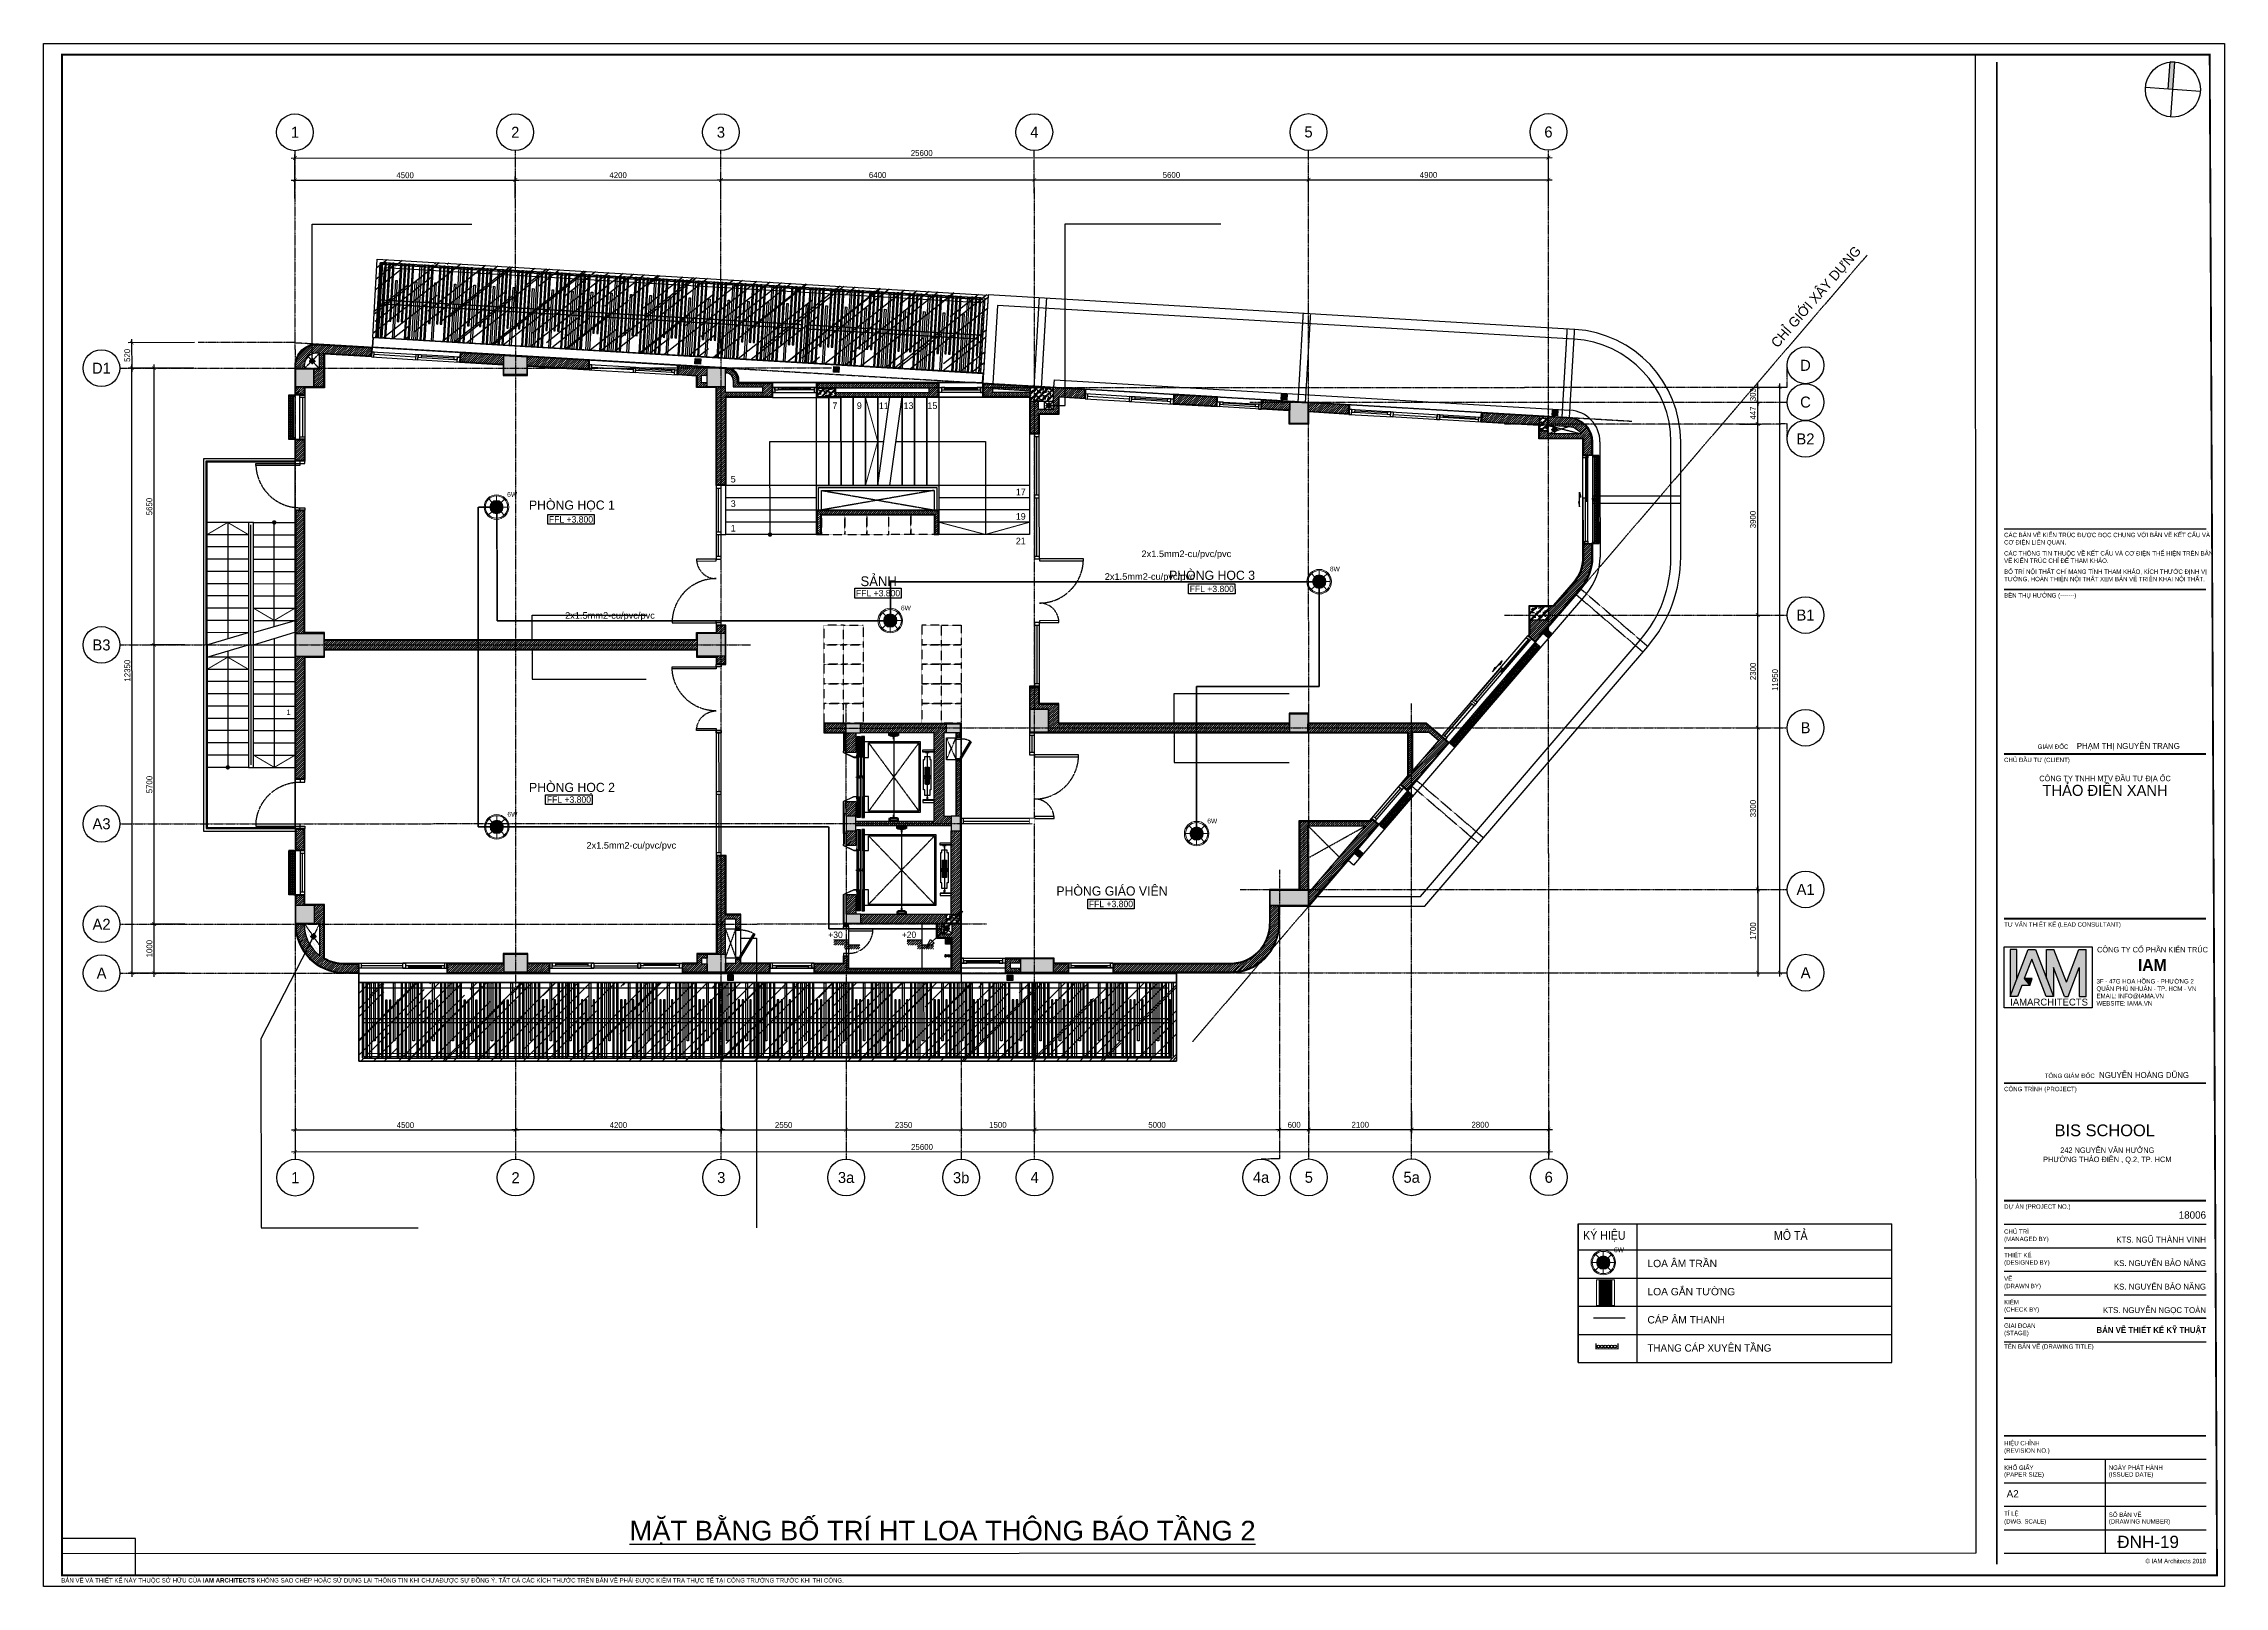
# Model space of a CAD drawing. Header units: inches. Extents: x 1721084 to 1854744, y 225101 to 488646.
# Drawn here: x 1810184 to 1854734, y 319601 to 351101 of the extents above; entities that cross this region are included whole.
import ezdxf
from ezdxf.enums import TextEntityAlignment as Align

# ---------------------------------------------------------------- set-up
doc = ezdxf.new("R2010")
doc.units = ezdxf.units.IN
doc.header["$MEASUREMENT"] = 0
doc.set_wipeout_variables(frame=1)
for name, pattern in [('ACAD_ISO03W100', [30, 12, -18]), ('CAP NUOC TANG 24$0$CENTER', [50.8, 31.75, -6.35, 6.35, -6.35]), ('DASHED', [19.05, 12.7, -6.35]), ('X-PL-T2$0$X-GRID-T2$0$CENTER2', [1.125, 0.75, -0.125, 0.125, -0.125]), ('X-PL-T2$0$X-PL-LIFT$0$DASHEDX2', [1.5, 1, -0.5]), ('X-PL-T2$0$X-PL-T2$0$DASHED', [0.75, 0.5, -0.25]), ('X-PL-T2$0$X-PL-T2$0$DASHEDX2', [1.5, 1, -0.5]), ('X-PL-T2$0$X-PL-T2$0$HIDDEN2', [0.1875, 0.125, -0.0625])]:
    doc.linetypes.add(name, pattern=pattern)
for name, color, linetype in [('0-Khungten', 255, 'Continuous'), ('A-ANNO-DIM 100', 252, 'Continuous'), ('e-WIRE', 6, 'ACAD_ISO03W100'), ('I.A.M TITLEBLOCK - A2 -H$0$A-ANNO-KEY', 250, 'Continuous'), ('I.A.M TITLEBLOCK - A2 -H$0$A-ANNO-SYMB', 250, 'Continuous'), ('I.A.M TITLEBLOCK - A2 -H$0$A-TBLK-TEXT', 250, 'Continuous'), ('PCCC', 11, 'Continuous'), ('SYMBOL', 1, 'Continuous'), ('TEXT', 9, 'Continuous'), ('X-PL-T2$0$A-ANNO-NOTE-ENG', 250, 'Continuous'), ('X-PL-T2$0$A-XREF', 250, 'Continuous'), ('X-PL-T2$0$X-COLUM-T2$0$A-FLOR-COLS-CONC', 250, 'Continuous'), ('X-PL-T2$0$X-COLUM-T2$0$A-FLOR-PATT', 250, 'Continuous'), ('X-PL-T2$0$X-GRID-T2$0$A-ANNO-DIM 75', 2, 'Continuous'), ('X-PL-T2$0$X-GRID-T2$0$A-GRID', 9, 'X-PL-T2$0$X-GRID-T2$0$CENTER2'), ('X-PL-T2$0$X-GRID-T2$0$A-GRID-SYMB', 5, 'Continuous'), ('X-PL-T2$0$X-PL-LIFT$0$A-FLOR-COLS-CONC', 250, 'Continuous'), ('X-PL-T2$0$X-PL-LIFT$0$A-FLOR-DOOR', 250, 'Continuous'), ('X-PL-T2$0$X-PL-LIFT$0$A-FLOR-PATT', 250, 'Continuous'), ('X-PL-T2$0$X-PL-LIFT$0$A-FLOR-VOID', 250, 'X-PL-T2$0$X-PL-LIFT$0$DASHEDX2'), ('X-PL-T2$0$X-PL-LIFT$0$A-FLOR-WALL', 250, 'Continuous'), ('X-PL-T2$0$X-PL-LIFT$0$A-FLOR-WALL-FNSH', 250, 'Continuous'), ('X-PL-T2$0$X-PL-LIFT$0$A-FURN-LOOSE', 250, 'Continuous'), ('X-PL-T2$0$X-PL-LIFT$0$A-SECT-MED', 250, 'Continuous'), ('X-PL-T2$0$X-PL-LIFT$0$A-SECT-PATT', 250, 'Continuous'), ('X-PL-T2$0$X-PL-T2$0$A-ANNO-COTE', 250, 'Continuous'), ('X-PL-T2$0$X-PL-T2$0$A-ANNO-RNAM', 250, 'Continuous'), ('X-PL-T2$0$X-PL-T2$0$A-FLOR', 250, 'Continuous'), ('X-PL-T2$0$X-PL-T2$0$A-FLOR-ABOV', 250, 'X-PL-T2$0$X-PL-T2$0$HIDDEN2'), ('X-PL-T2$0$X-PL-T2$0$A-FLOR-DOOR', 250, 'Continuous'), ('X-PL-T2$0$X-PL-T2$0$A-FLOR-DRAN', 250, 'Continuous'), ('X-PL-T2$0$X-PL-T2$0$A-FLOR-HDRL', 250, 'Continuous'), ('X-PL-T2$0$X-PL-T2$0$A-FLOR-MED', 33, 'Continuous'), ('X-PL-T2$0$X-PL-T2$0$A-FLOR-PATT', 250, 'Continuous'), ('X-PL-T2$0$X-PL-T2$0$A-FLOR-STRS', 250, 'Continuous'), ('X-PL-T2$0$X-PL-T2$0$A-FLOR-STRS-NOTE', 250, 'Continuous'), ('X-PL-T2$0$X-PL-T2$0$A-FLOR-WALL', 250, 'Continuous'), ('X-PL-T2$0$X-PL-T2$0$A-FLOR-WALL-FNSH', 250, 'Continuous'), ('X-PL-T2$0$X-PL-T2$0$A-FLOR-WALL-PART', 250, 'Continuous'), ('X-PL-T2$0$X-PL-T2$0$A-FLOR-WALL-PATT', 250, 'Continuous'), ('X-PL-T2$0$X-PL-T2$0$A-FLOR-WDW', 250, 'Continuous'), ('X-PL-T2$0$X-PL-T2$0$A-FURN', 250, 'Continuous'), ('X-PL-T2$0$X-PL-T2$0$A-FURN-EQPM', 250, 'Continuous'), ('X-PL-T2$0$X-PL-T2$0$A-XREF', 250, 'Continuous'), ('X-PL-T2$0$X-PL-T2$0$CGXD', 250, 'Continuous'), ('X-PL-T2$0$X-PL-T2$0$I-ANNO-LEVL-PLAN', 250, 'Continuous')]:
    doc.layers.add(name, color=color, linetype=linetype)
for name, color, linetype, lineweight in [('Chi tiet TB1', 6, 'Continuous', 13), ('THIET BI', 6, 'Continuous', 15), ('TTLL', 252, 'DASHED', 50)]:
    doc.layers.add(name, color=color, linetype=linetype, lineweight=lineweight)
doc.layers.add('Vien TB', color=7, linetype='Continuous', lineweight=18, true_color=0x009e00)
doc.styles.add('ARIAL', font='arial.ttf')
doc.styles.add('HDUNGARC', font='vn_vni.shx')
doc.styles.add('I.A.M TITLEBLOCK - A2 -H$0$IAM TEXT', font='VAVON_.TTF', dxfattribs={"height": 2})
doc.styles.add('I.A.M TITLEBLOCK - A2 -H$0$SYMBTEXT', font='ARIALN.TTF', dxfattribs={"width": 0.8})
doc.styles.add('I.A.M TITLEBLOCK - A2 -H$0$TITLE BLOCK', font='arial.ttf')
doc.styles.get("Standard").update_dxf_attribs({"font": 'arial.ttf'})
doc.styles.add('VNCC-text khungdam', font='vhblack.ttf')
doc.styles.add('VNCC-VnAvantH', font='vhavan.ttf')
doc.styles.add('X-PL-T2$0$HDUNGARC', font='vn_vni.shx')
doc.styles.add('X-PL-T2$0$X-GRID-T2$0$HDUNGARC', font='vn_vni.shx')
doc.styles.add('X-PL-T2$0$X-GRID-T2$0$SYMBTEXT', font='VAVON_.TTF')
doc.styles.add('X-PL-T2$0$X-PL-T2$0$ARIAL', font='arial.ttf')
doc.styles.add('X-PL-T2$0$X-PL-T2$0$HDUNGARC', font='vn_vni.shx')
doc.styles.add('X-PL-T2$0$X-PL-T2$0$SYMBTEXT', font='VAVON_.TTF')
doc.dimstyles.new('X-PL-T2$0$DIM-75', dxfattribs={"dimscale": 75, "dimtxt": 2, "dimasz": 1, "dimexe": 1, "dimexo": 1, "dimgap": 0.5, "dimtad": 1, "dimdec": 0, "dimzin": 0, "dimdsep": 46, "dimtxsty": 'X-PL-T2$0$HDUNGARC', "dimblk": 'X-PL-T2$0$_ArchTick', "dimcen": 2, "dimdle": 1, "dimclrd": 256, "dimclre": 9, "dimclrt": 3, "dimadec": 0, "dimazin": 0, "dimtfac": 1, "dimtdec": 0, "dimtix": 1, "dimtmove": 2, "dimatfit": 2, "dimfxl": 1, "dimtolj": 1, "dimtzin": 0, "dimarcsym": 2})
doc.dimstyles.new('X-PL-T2$0$X-GRID-T2$0$DIM-75', dxfattribs={"dimscale": 75, "dimtxt": 1.6, "dimasz": 1, "dimexe": 1, "dimexo": 1, "dimgap": 0.5, "dimtad": 1, "dimdec": 0, "dimzin": 0, "dimdsep": 46, "dimtxsty": 'X-PL-T2$0$X-GRID-T2$0$HDUNGARC', "dimblk": 'X-PL-T2$0$X-GRID-T2$0$_ArchTick', "dimcen": 2, "dimdle": 1, "dimclrd": 256, "dimclre": 9, "dimclrt": 3, "dimadec": 0, "dimazin": 0, "dimtfac": 1, "dimtdec": 0, "dimtix": 1, "dimtmove": 2, "dimatfit": 2, "dimfxl": 1, "dimtolj": 1, "dimtzin": 0, "dimarcsym": 2})
pattern_1 = [(230, (0, 0), (-143.452, 12.5504), [15, -165]), (175, (0, 0), (27.7503, -150.4384), [12, -132]), (280.4514, (-11.95, 1.05), (-115.7019, -137.8879), [12.748, -140.2284]), (226.1842, (-5e-15, -40), (-213.4482, 33.1038), [22.5, -247.5]), (276.6356, (-17.79, -37.24), (-186.9325, -194.8236), [19.122, -210.3426]), (171.1842, (-5e-15, -40), (-186.9324, -194.8237), [18, -198]), (201, (-20, -30), (-119.3814, 80.5238), [15, -165]), (146, (-20, -30), (-48.663, -145.03), [12, -132]), (251.4514, (-29.95, -23.29), (-168.0445, -64.5061), [12.748, -140.2284]), (217.5, (0, 0), (-2.43197, -66.57877), [0, -130.4, 0, -134, 0, -132.5]), (187.5, (0, 0), (-52.6139, -78.88234), [0, -76.4, 0, -127.4, 0, -50.5]), (147.5, (44.6, -6e-15), (-106.76449, 4.51097), [0, -50, 0, -156, 0, -207]), (137.5, (64.6, -8e-15), (-116.63723, -20.021), [0, -65, 0, -103.6, 0, -147]), (225, (0, 0), (60.1041, -60.1041), []), (225, (-3e-15, -24.5), (60.1041, -60.1041), [])]
pattern_2 = [(50, (0, 0), (143.45204, -12.5504), [15, -165]), (355, (0, 0), (-27.7503, 150.4384), [12, -132]), (100.4514, (11.95, -1.05), (115.7019, 137.8879), [12.748, -140.2284]), (46.1842, (0, 40), (213.4482, -33.1038), [22.5, -247.5]), (96.6356, (17.79, 37.24), (186.9325, 194.8236), [19.122, -210.3426]), (351.1842, (0, 40), (186.9324, 194.8237), [18, -198]), (21, (20, 30), (119.3814, -80.5238), [15, -165]), (326, (20, 30), (48.6631, 145.03), [12, -132]), (71.4514, (29.95, 23.29), (168.0445, 64.5061), [12.748, -140.2284]), (37.5, (0, 0), (2.43197, 66.57877), [0, -130.4, 0, -134, 0, -132.5]), (7.5, (0, 0), (52.6139, 78.88234), [0, -76.4, 0, -127.4, 0, -50.5]), (327.5, (-44.6, 0), (106.76449, -4.51097), [0, -50, 0, -156, 0, -207]), (317.5, (-64.6, 0), (116.63723, 20.021), [0, -65, 0, -103.6, 0, -147]), (45, (0, 0), (-60.10408, 60.10408), []), (45, (0, 24.5), (-60.10408, 60.10408), [])]
pattern_3 = [(50, (0, 0), (143.45204, -12.55043), [15, -165]), (355, (0, 0), (-27.7503, 150.4384), [12, -132]), (100.4514, (11.95, -1.05), (115.7019, 137.8879), [12.74804, -140.2284]), (46.1842, (0, 40), (213.4482, -33.1038), [22.5, -247.5]), (96.6356, (17.79, 37.24), (186.9325, 194.8236), [19.122, -210.3426]), (351.1842, (0, 40), (186.9324, 194.8237), [18, -198]), (21, (20, 30), (119.3814, -80.5238), [15, -165]), (326, (20, 30), (48.6631, 145.03), [12, -132]), (71.4514, (29.95, 23.29), (168.0445, 64.5061), [12.74804, -140.2284]), (37.5, (0, 0), (2.43197, 66.57877), [0, -130.4, 0, -134, 0, -132.5]), (7.5, (0, 0), (52.6139, 78.88234), [0, -76.4, 0, -127.4, 0, -50.5]), (327.5, (-44.6, 0), (106.76449, -4.51097), [0, -50, 0, -156, 0, -207]), (317.5, (-64.6, 0), (116.63723, 20.021), [0, -65, 0, -103.6, 0, -147]), (45, (0, 0), (-60.10408, 60.10408), []), (45, (0, 24.5), (-60.10408, 60.10408), [])]

# ---------------------------------------------------------------- blocks, each defined once
blk = doc.blocks.new('X-PL-T2$0$X-PL-T2$0$Class door 1400')
for points in [[(50, 1000), (50, 100), (90, 100), (90, 1000)], [(1310, 500), (1310, 100), (1350, 100), (1350, 500)], [(0, 100), (0, 0), (50, 0), (50, 100)], [(1350, 100), (1350, 0), (1400, 0), (1400, 100)]]:
    blk.add_lwpolyline(points, close=True)
at = {"color": 251, "linetype": 'X-PL-T2$0$X-PL-T2$0$DASHEDX2'}
for centre, radius, start, end in [((50, 100), 900, 0, 90), ((1350, 100), 400, 90, 180)]:
    blk.add_arc(centre, radius, start, end, dxfattribs=at)
blk = doc.blocks.new('*U587')
blk.add_lwpolyline([(0, 0), (-40, 0), (-40, 900), (0, 900)], close=True)
at = {"color": 0}
for points in [[(-900, -100), (-950, -100), (-950, 0), (-900, 0)], [(0, -100), (50, -100), (50, 0), (0, 0)]]:
    blk.add_lwpolyline(points, close=True, dxfattribs=at)
at = {"color": 251, "linetype": 'X-PL-T2$0$X-PL-T2$0$DASHEDX2'}
blk.add_arc((2, -1), 902, 92.6448, 179.963, dxfattribs=at)
blk = doc.blocks.new('X-PL-T2$0$X-PL-T2$0$thang 21 bâc')
for points in [[(1850, -2800), (0, -2800), (0, 0), (6200, 0), (6200, -2800), (4350, -2800)], [(1850, -1800), (1850, 0), (2100, 0), (2100, -1800), (1850, -1800)], [(2100, -1800), (2100, 0), (2350, 0), (2350, -1800), (2100, -1800)], [(2350, -1800), (2350, 0), (2600, 0), (2600, -1800), (2350, -1800)], [(2600, -1800), (2600, 0), (2850, 0), (2850, -1800), (2600, -1800)], [(2850, -1800), (2850, 0), (3100, 0), (3100, -1800), (2850, -1800)], [(3100, -1800), (3100, 0), (3350, 0)], [(3100, -1800), (3350, 0)], [(3350, 0), (3600, 0), (3600, -1800), (3350, -1800)], [(3350, -1800), (3600, 0)], [(3600, -1800), (3600, 0), (3850, 0), (3850, -1800), (3600, -1800)], [(3850, -1800), (3850, 0), (4100, 0), (4100, -1800), (3850, -1800)], [(4100, -1800), (4100, 0), (4350, 0), (4350, -1800), (4100, -1800)], [(1850, -1800), (0, -1800)], [(1850, -2050), (0, -2050)], [(1850, -2800), (1850, -1800), (4350, -1800), (4350, -2800)], [(3350, -1800), (3100, -1800)], [(6200, -1800), (4350, -1800)], [(6200, -2050), (4350, -2050)], [(1850, -2300), (0, -2300)], [(1850, -2550), (0, -2550)], [(6200, -2300), (4350, -2300)], [(6200, -2550), (4350, -2550)], [(1850, -2800), (0, -2800)], [(6200, -2800), (4350, -2800)]]:
    blk.add_lwpolyline(points)
blk = doc.blocks.new('*U591')
for points in [[(0, 0), (50, 0), (50, 100), (0, 100)], [(0, 0), (1450, 0), (1450, 100), (0, 100)], [(1400, 0), (1450, 0), (1450, 100), (1400, 100)]]:
    blk.add_lwpolyline(points, close=True)
at = {"color": 8}
blk.add_lwpolyline([(50, 50), (1400, 50)], dxfattribs=at)
blk = doc.blocks.new('X-PL-T2$0$X-PL-LIFT$0$P8')
at = {"layer": 'X-PL-T2$0$X-PL-LIFT$0$A-FLOR-WALL', "color": 49}
for p, q in [((-1354, 0), (-1354, -228)), ((-360, 0), (-360, -228)), ((-430, -140), (-1284, -140)), ((-1025, -100), (-1025, -107)), ((-675, -100), (-1025, -100)), ((-1025, -107), (-675, -107)), ((-1025, -107), (-1024, -108)), ((-1025, -121), (-675, -121)), ((-1024, -120), (-1025, -121)), ((-1025, -121), (-1025, -125)), ((-1025, -125), (-675, -125)), ((-1025, -125), (-1024, -126)), ((-1024, -137), (-1025, -138)), ((-1024, -137), (-1025, -138)), ((-1025, -138), (-675, -138)), ((-1025, -138), (-675, -138)), ((-1025, -138), (-1025, -142)), ((-1025, -138), (-1025, -142)), ((-1025, -142), (-675, -142)), ((-1025, -142), (-1024, -142)), ((-675, -142), (-1025, -142)), ((-1025, -142), (-1024, -142)), ((-1024, -154), (-1025, -155)), ((-1025, -155), (-675, -155)), ((-1025, -155), (-1025, -158)), ((-1025, -158), (-675, -158)), ((-1025, -158), (-1024, -159)), ((-1024, -170), (-1025, -172)), ((-1025, -172), (-675, -172)), ((-1025, -172), (-1025, -180)), ((-1025, -180), (-675, -180)), ((-1024, -108), (-676, -108)), ((-1024, -120), (-676, -120)), ((-1024, -126), (-676, -126)), ((-1024, -137), (-676, -137)), ((-1024, -137), (-676, -137)), ((-676, -142), (-1024, -142)), ((-1024, -142), (-676, -142)), ((-1024, -154), (-676, -154)), ((-1024, -159), (-676, -159)), ((-1024, -170), (-676, -170)), ((-875, -58), (-875, -222)), ((-676, -108), (-675, -107)), ((-675, -121), (-676, -120)), ((-676, -126), (-675, -125)), ((-675, -138), (-676, -137)), ((-675, -138), (-676, -137)), ((-676, -142), (-675, -142)), ((-676, -142), (-675, -142)), ((-675, -155), (-676, -154)), ((-676, -159), (-675, -158)), ((-675, -172), (-676, -170)), ((-675, -107), (-675, -100)), ((-675, -125), (-675, -121)), ((-675, -142), (-675, -138)), ((-675, -142), (-675, -138)), ((-675, -158), (-675, -155)), ((-675, -180), (-675, -172)), ((-1735, -725), (-1735, -925)), ((-1725, -750), (-1725, -900)), ((-1720, -750), (-1720, -900)), ((-30, -750), (-30, -900)), ((-25, -750), (-25, -900)), ((-15, -725), (-15, -925)), ((-1705, -1442), (-1300, -1442)), ((-1705, -1458), (-1300, -1458)), ((-1705, -1532), (-1300, -1532)), ((-1705, -1548), (-1300, -1548)), ((-45, -1442), (-450, -1442)), ((-45, -1458), (-450, -1458)), ((-45, -1532), (-450, -1532)), ((-45, -1548), (-450, -1548))]:
    blk.add_line(p, q, dxfattribs=at)
at = {"layer": 'X-PL-T2$0$X-PL-LIFT$0$A-FLOR-WALL', "color": 49, "ltscale": 3}
for p, q in [((-100, -825), (-1650, -825)), ((-875, -1600), (-875, -1446))]:
    blk.add_line(p, q, dxfattribs=at)
at = {"layer": 'X-PL-T2$0$X-PL-LIFT$0$A-FLOR-WALL', "color": 49}
for points in [[(-1344, -228), (-1394, -228), (-1394, 0), (-1344, 0)], [(-370, -228), (-320, -228), (-320, 0), (-370, 0)], [(-515, -215), (-515, -190), (-460, -190), (-460, -90), (-515, -90), (-515, -65), (-1135, -65), (-1135, -90), (-1254, -90), (-1254, -190), (-1135, -190), (-1135, -215)], [(-1710, -900), (-1760, -900), (-1760, -750), (-1710, -750)], [(-40, -900), (10, -900), (10, -750), (-40, -750)], [(-1705, -1420), (-45, -1420), (-45, -1480), (-1705, -1480)], [(-1705, -1570), (-45, -1570), (-45, -1510), (-1705, -1510)], [(-905, -1465), (-875, -1465), (-875, -1435), (-1300, -1435), (-1300, -1465), (-1270, -1465), (-1270, -1464), (-1298, -1464), (-1298, -1436), (-876, -1436), (-876, -1464), (-905, -1464)], [(-905, -1525), (-875, -1525), (-875, -1555), (-1300, -1555), (-1300, -1525), (-1270, -1525), (-1270, -1526), (-1298, -1526), (-1298, -1554), (-876, -1554), (-876, -1526), (-905, -1526)], [(-845, -1465), (-875, -1465), (-875, -1435), (-450, -1435), (-450, -1465), (-480, -1465), (-480, -1464), (-451, -1464), (-451, -1436), (-873, -1436), (-873, -1464), (-845, -1464)], [(-845, -1525), (-875, -1525), (-875, -1555), (-450, -1555), (-450, -1525), (-480, -1525), (-480, -1526), (-451, -1526), (-451, -1554), (-873, -1554), (-873, -1526), (-845, -1526)]]:
    blk.add_lwpolyline(points, close=True, dxfattribs=at)
for points in [[(-150, -1165), (-150, -285), (-1600, -285), (-1600, -1165)], [(-475, -1420), (-475, -1340), (-175, -1340), (-175, -310), (-1575, -310), (-1575, -1340), (-1275, -1340), (-1275, -1420)], [(-900, -100), (-900, -58), (-850, -58), (-850, -100)], [(-850, -180), (-850, -222), (-900, -222), (-900, -180)], [(-1725, -900), (-1725, -925), (-1775, -925), (-1775, -725), (-1725, -725), (-1725, -750)], [(-25, -900), (-25, -925), (25, -925), (25, -725), (-25, -725), (-25, -750)], [(-1600, -1165), (-1600, -1420), (-150, -1420), (-150, -1165)]]:
    blk.add_lwpolyline(points, dxfattribs=at)
at = {"layer": 'X-PL-T2$0$X-PL-LIFT$0$A-FLOR-WALL', "color": 49, "linetype": 'X-PL-T2$0$X-PL-LIFT$0$DASHEDX2'}
for points in [[(-175, -310), (-1575, -1340)], [(-175, -1340), (-1575, -310)]]:
    blk.add_lwpolyline(points, dxfattribs=at)
at = {"layer": 'X-PL-T2$0$X-PL-LIFT$0$A-FLOR-WALL', "color": 49}
for points in [[(-1343, -178, 0.405628), (-1338, -173), (-1337, -148, -0.405628), (-1332, -144), (-1314, -144), (-1314, -145), (-1284, -145), (-1284, -135), (-1314, -135), (-1314, -137), (-1332, -137, -0.405628), (-1337, -132), (-1338, -107, 0.405628), (-1343, -102), (-1344, -102), (-1344, -178)], [(-371, -178, -0.405628), (-376, -173), (-377, -148, 0.405628), (-382, -144), (-400, -144), (-400, -145), (-430, -145), (-430, -135), (-400, -135), (-400, -137), (-382, -137, 0.405628), (-377, -132), (-376, -107, -0.405628), (-371, -102), (-370, -102), (-370, -178)], [(-1709, -862, 0.405628), (-1704, -858), (-1703, -833, -0.405628), (-1698, -828), (-1680, -828), (-1680, -830), (-1650, -830), (-1650, -820), (-1680, -820), (-1680, -821), (-1698, -821, -0.405628), (-1703, -817), (-1704, -792, 0.405628), (-1709, -788), (-1710, -788), (-1710, -862)], [(-40, -862), (-40, -788), (-41, -788, 0.405628), (-46, -792), (-47, -817, -0.405628), (-52, -821), (-70, -821), (-70, -820), (-100, -820), (-100, -830), (-70, -830), (-70, -828), (-52, -828, -0.405628), (-47, -833), (-46, -858, 0.405628), (-41, -862)]]:
    blk.add_lwpolyline(points, format="xyb", close=True, dxfattribs=at)
for centre, start, end in [((-1025, -114), 281.4212, 78.5788), ((-1025, -131), 281.4212, 78.5788), ((-1025, -148), 281.4212, 78.5788), ((-1025, -165), 281.4212, 78.5788), ((-675, -114), 101.4212, 258.5788), ((-675, -131), 101.4212, 258.5788), ((-675, -148), 101.4212, 258.5788), ((-675, -165), 101.4212, 258.5788)]:
    blk.add_arc(centre, 5.61, start, end, dxfattribs=at)
blk = doc.blocks.new('X-PL-T2$0$X-PL-LIFT$0$THANG MAY 1')
at = {"layer": 'X-PL-T2$0$X-PL-LIFT$0$A-FLOR-WALL', "color": 49}
for p, q in [((0, -360), (228, -360)), ((140, -430), (140, -1284)), ((915, -15), (1115, -15)), ((940, -25), (1090, -25)), ((940, -30), (1090, -30)), ((1792, -45), (1792, -450)), ((1808, -45), (1808, -450)), ((1882, -45), (1882, -450)), ((1898, -45), (1898, -450)), ((58, -875), (222, -875)), ((107, -675), (100, -675)), ((100, -675), (100, -1025)), ((107, -1025), (107, -675)), ((108, -676), (107, -675)), ((108, -1024), (108, -676)), ((120, -1025), (120, -675)), ((120, -675), (120, -676)), ((120, -1024), (120, -676)), ((124, -675), (120, -675)), ((124, -1025), (124, -675)), ((125, -676), (124, -675)), ((125, -1024), (125, -676)), ((138, -675), (136, -676)), ((136, -1024), (136, -676)), ((138, -675), (136, -676)), ((136, -1024), (136, -676)), ((138, -1025), (138, -675)), ((138, -1025), (138, -675)), ((141, -675), (138, -675)), ((141, -675), (138, -675)), ((141, -1025), (141, -675)), ((142, -676), (141, -675)), ((141, -675), (141, -1025)), ((142, -676), (141, -675)), ((142, -676), (142, -1024)), ((142, -1024), (142, -676)), ((155, -675), (154, -676)), ((154, -1024), (154, -676)), ((155, -1025), (155, -675)), ((158, -675), (155, -675)), ((158, -1025), (158, -675)), ((159, -676), (158, -675)), ((159, -1024), (159, -676)), ((172, -675), (170, -676)), ((170, -1024), (170, -676)), ((172, -1025), (172, -675)), ((180, -675), (172, -675)), ((180, -1025), (180, -675)), ((100, -1025), (107, -1025)), ((107, -1025), (108, -1024)), ((120, -1024), (120, -1025)), ((120, -1025), (124, -1025)), ((124, -1025), (125, -1024)), ((136, -1024), (138, -1025)), ((136, -1024), (138, -1025)), ((138, -1025), (141, -1025)), ((138, -1025), (141, -1025)), ((141, -1025), (142, -1024)), ((141, -1025), (142, -1024)), ((154, -1024), (155, -1025)), ((155, -1025), (158, -1025)), ((158, -1025), (159, -1024)), ((170, -1024), (172, -1025)), ((172, -1025), (180, -1025)), ((1792, -1705), (1792, -1300)), ((1808, -1705), (1808, -1300)), ((1882, -1705), (1882, -1300)), ((1898, -1705), (1898, -1300)), ((0, -1354), (228, -1354)), ((915, -1735), (1115, -1735)), ((940, -1720), (1090, -1720)), ((940, -1725), (1090, -1725))]:
    blk.add_line(p, q, dxfattribs=at)
at = {"layer": 'X-PL-T2$0$X-PL-LIFT$0$A-FLOR-WALL', "color": 49, "ltscale": 3}
for p, q in [((1015, -100), (1015, -1650)), ((1950, -875), (1796, -875))]:
    blk.add_line(p, q, dxfattribs=at)
at = {"layer": 'X-PL-T2$0$X-PL-LIFT$0$A-FLOR-WALL', "color": 49}
for points in [[(1090, -25), (1115, -25), (1115, 25), (915, 25), (915, -25), (940, -25)], [(1770, -150), (315, -150), (315, -1600), (1770, -1600)], [(1770, -475), (1690, -475), (1690, -175), (340, -175), (340, -1575), (1690, -1575), (1690, -1275), (1770, -1275)], [(1770, -1600), (1770, -150)], [(100, -900), (58, -900), (58, -850), (100, -850)], [(180, -850), (222, -850), (222, -900), (180, -900)], [(1090, -1725), (1115, -1725), (1115, -1775), (915, -1775), (915, -1725), (940, -1725)]]:
    blk.add_lwpolyline(points, dxfattribs=at)
for points in [[(1090, -40), (1090, 10), (940, 10), (940, -40)], [(228, -370), (228, -320), (0, -320), (0, -370)], [(1770, -1705), (1770, -45), (1830, -45), (1830, -1705)], [(1920, -1705), (1920, -45), (1860, -45), (1860, -1705)], [(215, -515), (190, -515), (190, -460), (90, -460), (90, -515), (65, -515), (65, -1135), (90, -1135), (90, -1254), (190, -1254), (190, -1135), (215, -1135)], [(1815, -845), (1815, -875), (1785, -875), (1785, -450), (1815, -450), (1815, -480), (1814, -480), (1814, -451), (1786, -451), (1786, -873), (1814, -873), (1814, -845)], [(1815, -905), (1815, -875), (1785, -875), (1785, -1300), (1815, -1300), (1815, -1270), (1814, -1270), (1814, -1298), (1786, -1298), (1786, -876), (1814, -876), (1814, -905)], [(1875, -845), (1875, -875), (1905, -875), (1905, -450), (1875, -450), (1875, -480), (1876, -480), (1876, -451), (1904, -451), (1904, -873), (1876, -873), (1876, -845)], [(1875, -905), (1875, -875), (1905, -875), (1905, -1300), (1875, -1300), (1875, -1270), (1876, -1270), (1876, -1298), (1904, -1298), (1904, -876), (1876, -876), (1876, -905)], [(228, -1344), (228, -1394), (0, -1394), (0, -1344)], [(1090, -1710), (1090, -1760), (940, -1760), (940, -1710)]]:
    blk.add_lwpolyline(points, close=True, dxfattribs=at)
for points in [[(178, -371, -0.405628), (173, -376), (148, -377, 0.405628), (144, -382), (144, -400), (145, -400), (145, -430), (135, -430), (135, -400), (136, -400), (136, -382, 0.405628), (132, -377), (107, -376, -0.405628), (102, -371), (102, -370), (178, -370)], [(1053, -40), (978, -40), (978, -41, 0.405628), (982, -46), (1007, -47, -0.405628), (1012, -52), (1012, -70), (1010, -70), (1010, -100), (1020, -100), (1020, -70), (1019, -70), (1019, -52, -0.405628), (1023, -47), (1048, -46, 0.405628), (1053, -41)], [(178, -1343, 0.405628), (173, -1338), (148, -1337, -0.405628), (144, -1332), (144, -1314), (145, -1314), (145, -1284), (135, -1284), (135, -1314), (136, -1314), (136, -1332, -0.405628), (132, -1337), (107, -1338, 0.405628), (102, -1343), (102, -1344), (178, -1344)], [(1053, -1709, 0.405628), (1048, -1704), (1023, -1703, -0.405628), (1019, -1698), (1019, -1680), (1020, -1680), (1020, -1650), (1010, -1650), (1010, -1680), (1012, -1680), (1012, -1698, -0.405628), (1007, -1703), (982, -1704, 0.405628), (978, -1709), (978, -1710), (1053, -1710)]]:
    blk.add_lwpolyline(points, format="xyb", close=True, dxfattribs=at)
at = {"layer": 'X-PL-T2$0$X-PL-LIFT$0$A-FLOR-WALL', "color": 49, "linetype": 'X-PL-T2$0$X-PL-LIFT$0$DASHEDX2'}
for points in [[(340, -175), (1690, -1575)], [(1690, -175), (340, -1575)]]:
    blk.add_lwpolyline(points, dxfattribs=at)
at = {"layer": 'X-PL-T2$0$X-PL-LIFT$0$A-FLOR-WALL', "color": 49}
for centre, start, end in [((114, -675), 191.4212, 348.5788), ((131, -675), 191.4212, 348.5788), ((148, -675), 191.4212, 348.5788), ((165, -675), 191.4212, 348.5788), ((114, -1025), 11.4212, 168.5788), ((131, -1025), 11.4212, 168.5788), ((148, -1025), 11.4212, 168.5788), ((165, -1025), 11.4212, 168.5788)]:
    blk.add_arc(centre, 5.61, start, end, dxfattribs=at)
blk = doc.blocks.new('X-PL-T2$0$X-PL-LIFT$0$cua pccc')
for p, q in [((0, 100), (450, 100)), ((0, 0), (0, 100)), ((0, 100), (25, 100)), ((0, 0), (450, 0)), ((25, 0), (0, 0)), ((25, 100), (25, 0)), ((450, 100), (425, 100)), ((425, 100), (425, 0)), ((425, 0), (450, 0)), ((450, 0), (450, 100))]:
    blk.add_line(p, q)
blk.add_lwpolyline([(367, -208), (25, 0), (38, 21), (380, -187), (367, -208)])
at = {"color": 8, "linetype": 'X-PL-T2$0$X-PL-LIFT$0$DASHEDX2'}
blk.add_arc((71, -13), 354, 330.5947, 2.0277, dxfattribs=at)
at = {"layer": 'X-PL-T2$0$X-PL-LIFT$0$A-FLOR-VOID', "color": 14}
for p, q in [((450, 300), (0, 100)), ((0, 300), (450, 100)), ((0, 300), (450, 300)), ((0, 100), (0, 300)), ((450, 300), (450, 100))]:
    blk.add_line(p, q, dxfattribs=at)
blk = doc.blocks.new('X-PL-T2$0$X-PL-LIFT')
at = {"layer": 'X-PL-T2$0$X-PL-LIFT$0$A-FLOR-PATT'}
h = blk.add_hatch(dxfattribs=at)
h.set_pattern_fill('ANSI31', color=250, scale=250)
h.set_pattern_definition([(45, (13585, 15), (-22.09709, 22.09709), [])])
h.paths.add_polyline_path([(11550, 4085), (11550, 3900), (13300, 3900), (13300, 4085)])
h.paths.add_polyline_path([(13515, 3815), (13585, 3815), (13585, 3900), (13515, 3900)])
h.paths.add_polyline_path([(11450, 600), (11250, 600), (11250, 200), (11450, 200)])
h.paths.add_polyline_path([(11550, 200), (11550, 15), (13300, 15), (13300, 200)])
h.paths.add_polyline_path([(11450, 3900), (11250, 3900), (11250, 3500), (11450, 3500)])
h.paths.add_polyline_path([(13585, 1900), (13400, 1900), (13400, 200), (13585, 200)])
h.paths.add_polyline_path([(13515, 2200), (13585, 2200), (13585, 3335), (13515, 3335)])
h.paths.add_polyline_path([(13050, 2200), (13250, 2200), (13250, 3900), (13050, 3900)])
h.paths.add_polyline_path([(13050, 2100), (11450, 2100), (11450, 2000), (13400, 2000), (13400, 2200), (13050, 2200)])
h.paths.add_polyline_path([(11450, 2500), (11250, 2500), (11250, 2200), (11450, 2200)])
h.paths.add_polyline_path([(11250, 1600), (11450, 1600), (11450, 1900), (11250, 1900)])
at = {"layer": 'X-PL-T2$0$X-PL-LIFT$0$A-SECT-PATT'}
h = blk.add_hatch(dxfattribs=at)
h.set_pattern_fill('!BTCT', color=256, scale=20, angle=180, pattern_type=2)
h.set_pattern_definition(pattern_1)
h.paths.add_polyline_path([(11450, 2200), (11250, 2200), (11250, 1900), (11450, 1900)])
h.paths.add_polyline_path([(11550, 4085), (11250, 4085), (11250, 3900), (11550, 3900)])
h.paths.add_polyline_path([(13585, 4085), (13300, 4084), (13300, 3899), (13585, 3900)])
h.paths.add_polyline_path([(13585, 2200), (13400, 2200), (13400, 1900), (13585, 1900)])
h.paths.add_polyline_path([(11550, 200), (11250, 200), (11250, 15), (11550, 15)])
h = blk.add_hatch(dxfattribs=at)
h.set_pattern_fill('!BTCT', color=256, scale=20, angle=180, pattern_type=2)
h.set_pattern_definition(pattern_1)
h.paths.add_polyline_path([(13585, 200), (13300, 200), (13300, 15), (13585, 15)])
at = {"layer": 'X-PL-T2$0$X-PL-LIFT$0$A-FLOR-COLS-CONC'}
for points in [[(11250, 3900), (11550, 3900), (11550, 4085), (11250, 4085)], [(13300, 4084), (13585, 4085), (13585, 3900), (13300, 3899)], [(11450, 1900), (11450, 2200), (11250, 2200), (11250, 1900)], [(13585, 1900), (13585, 2200), (13400, 2200), (13400, 1900)], [(11250, 15), (11550, 15), (11550, 200), (11250, 200)], [(13300, 200), (13585, 200), (13585, 15), (13300, 15)]]:
    blk.add_lwpolyline(points, close=True, dxfattribs=at)
at = {"layer": 'X-PL-T2$0$X-PL-LIFT$0$A-FLOR-WALL'}
for points in [[(11550, 4085), (13300, 4084)], [(11450, 3900), (11450, 3500), (11250, 3500), (11250, 3900)], [(11450, 2100), (13050, 2100), (13050, 3899), (11550, 3900)], [(13300, 3899), (13250, 3899), (13250, 2200), (13400, 2200), (13400, 2000)], [(13585, 3900), (13585, 3815), (13515, 3815), (13515, 3900)], [(13515, 2200), (13515, 3335), (13585, 3335), (13585, 2485)], [(11250, 2200), (11250, 2500), (11450, 2500), (11450, 2200)], [(13585, 2415), (13585, 2150)], [(11450, 1900), (11450, 1600), (11250, 1600), (11250, 1900)], [(13400, 2000), (11450, 2000)], [(13400, 200), (13400, 1900)], [(13585, 1900), (13585, 200)], [(11250, 200), (11250, 200), (11250, 200), (11250, 600), (11450, 600), (11450, 200)], [(11550, 200), (13300, 200)], [(11550, 15), (13115, 15)], [(13300, 15), (13200, 15)]]:
    blk.add_lwpolyline(points, dxfattribs=at)
at = {"layer": 'X-PL-T2$0$X-PL-LIFT$0$A-FLOR-WALL-FNSH'}
for points in [[(11300, 4100), (13600, 4100)], [(13600, 4000), (13600, 3800), (13500, 3800), (13500, 3900)], [(13500, 2200), (13500, 3350), (13600, 3350), (13600, 2500)], [(13600, 2400), (13600, 2150)], [(13600, 1950), (13600, 200)], [(13100, 0), (11300, 0)]]:
    blk.add_lwpolyline(points, dxfattribs=at)
at = {"layer": 'X-PL-T2$0$X-PL-LIFT$0$A-SECT-MED'}
for p, q in [((11215, 3900), (11215, 3530)), ((11200, 1850), (11200, 2470)), ((11250, 2250), (11200, 2250)), ((11200, 2250), (11200, 1630)), ((11215, 1850), (11215, 2471)), ((11215, 2250), (11215, 1630)), ((11250, 1850), (11200, 1850)), ((11200, 15), (11200, 570)), ((11215, 15), (11215, 571)), ((11250, 15), (11200, 15))]:
    blk.add_line(p, q, dxfattribs=at)
blk.add_lwpolyline([(11215, 3900), (11200, 3900), (11200, 3530)], dxfattribs=at)
for points in [[(11215, 3530), (11200, 3530), (11200, 3500), (11410, 3400), (11480, 3400), (11480, 3430), (11460, 3430), (11460, 3429), (11479, 3429), (11479, 3402), (11410, 3402), (11202, 3501), (11202, 3529), (11215, 3529)], [(11215, 2470), (11200, 2470), (11200, 2500), (11410, 2600), (11480, 2600), (11480, 2570), (11460, 2570), (11460, 2571), (11479, 2571), (11479, 2598), (11410, 2598), (11202, 2499), (11202, 2471), (11215, 2471)], [(11215, 1630), (11200, 1630), (11200, 1600), (11410, 1500), (11480, 1500), (11480, 1530), (11460, 1530), (11460, 1529), (11479, 1529), (11479, 1502), (11410, 1502), (11202, 1601), (11202, 1629), (11215, 1629)], [(11215, 570), (11200, 570), (11200, 600), (11410, 700), (11480, 700), (11480, 670), (11460, 670), (11460, 671), (11479, 671), (11479, 698), (11410, 698), (11202, 599), (11202, 571), (11215, 571)]]:
    blk.add_lwpolyline(points, close=True, dxfattribs=at)
at = {"layer": 'X-PL-T2$0$X-PL-LIFT$0$A-FLOR-DOOR', "rotation": 90}
blk.add_blockref('X-PL-T2$0$X-PL-LIFT$0$cua pccc', (13600, 3350), dxfattribs=at)
at = {"layer": 'X-PL-T2$0$X-PL-LIFT$0$A-FURN-LOOSE', "xscale": -1, "rotation": 270}
blk.add_blockref('X-PL-T2$0$X-PL-LIFT$0$P8', (13050, 3875), dxfattribs=at)
at = {"layer": 'X-PL-T2$0$X-PL-LIFT$0$A-FURN-LOOSE', "xscale": -1}
blk.add_blockref('X-PL-T2$0$X-PL-LIFT$0$THANG MAY 1', (13400, 1975), dxfattribs=at)
blk = doc.blocks.new('*U592')
for points in [[(0, 0), (50, 0), (50, 100), (0, 100)], [(0, 0), (550, 0), (550, 100), (0, 100)], [(500, 0), (550, 0), (550, 100), (500, 100)]]:
    blk.add_lwpolyline(points, close=True)
at = {"color": 8}
blk.add_lwpolyline([(50, 50), (500, 50)], dxfattribs=at)
blk = doc.blocks.new('*U593')
for points in [[(0, 0), (50, 0), (50, 100), (0, 100)], [(0, 0), (1000, 0), (1000, 100), (0, 100)], [(950, 0), (1000, 0), (1000, 100), (950, 100)]]:
    blk.add_lwpolyline(points, close=True)
at = {"color": 8}
blk.add_lwpolyline([(50, 50), (950, 50)], dxfattribs=at)
blk = doc.blocks.new('X-PL-T2$0$X-COLUM-T2')
at = {"layer": 'X-PL-T2$0$X-COLUM-T2$0$A-FLOR-PATT'}
h = blk.add_hatch(dxfattribs=at)
h.set_pattern_fill('!BTCT', color=250, scale=20, pattern_type=2)
h.set_pattern_definition(pattern_2)
h.paths.add_polyline_path([(20685, 3915), (20685, 4285), (20315, 4285), (20315, 3915)])
h.paths.add_polyline_path([(20685, 685), (19915, 685), (19915, 375), (20685, 375)])
h.paths.add_polyline_path([(15485, -715), (14815, -715), (14815, -985), (15485, -985)])
h.paths.add_polyline_path([(15015, 3915), (15385, 3915), (15385, 4385), (15015, 4385)])
h.paths.add_polyline_path([(8785, 5465), (8785, 5935), (8215, 5935), (8215, 5465)])
h.paths.add_polyline_path([(4735, -985), (4735, -615), (4265, -615), (4265, -985)])
h.paths.add_polyline_path([(8415, -985), (8785, -985), (8785, -615), (8415, -615)])
h.paths.add_polyline_path([(8785, 11337), (8415, 11358), (8415, 10965), (8785, 10965)])
h.paths.add_polyline_path([(20685, 10634), (20315, 10656), (20315, 10215), (20685, 10215)])
h.paths.add_polyline_path([(4735, 11576), (4265, 11603), (4265, 11215), (4735, 11215)])
h.paths.add_polyline_path([(15, 11335), (15, 10965), (385, 10965), (385, 11335)])
h.paths.add_polyline_path([(15, 5935), (15, 5465), (585, 5465), (585, 5935)])
h.paths.add_polyline_path([(385, 15), (385, 385), (15, 385), (15, 15)])
h = blk.add_hatch(dxfattribs=at)
h.set_pattern_fill('!BTCT', color=250, scale=20, pattern_type=2)
h.set_pattern_definition(pattern_3)
h.paths.add_polyline_path([(11035, 10765), (11035, 10935), (10665, 10935), (10665, 10765)])
h = blk.add_hatch(dxfattribs=at)
h.set_pattern_fill('!BTCT', color=250, scale=20, pattern_type=2)
h.set_pattern_definition(pattern_2)
h.paths.add_polyline_path([(15485, 10941), (15015, 10969), (15015, 10665), (15485, 10665)])
h = blk.add_hatch(dxfattribs=at)
h.set_pattern_fill('!BTCT', color=250, scale=20, pattern_type=2)
h.set_pattern_definition(pattern_3)
h.paths.add_polyline_path([(25585, 10345), (25415, 10355), (25415, 10060), (25585, 10060)])
h = blk.add_hatch(dxfattribs=at)
h.set_pattern_fill('!BTCT', color=256, scale=25, pattern_type=2)
h.set_pattern_definition([(50, (-2e-11, -3800), (179.31505, -15.688), [18.75, -206.25]), (355, (-2e-11, -3800), (-34.6878, 188.048), [15, -165]), (100.4514, (14.94, -3801.3), (144.6273, 172.3599), [15.935, -175.2855]), (46.1842, (-2e-11, -3750), (266.8103, -41.3798), [28.125, -309.375]), (96.6356, (22.23, -3753.45), (233.6657, 243.5295), [23.9026, -262.9282]), (351.1842, (-2e-11, -3750), (233.6655, 243.5297), [22.5, -247.5]), (21, (25, -3762.5), (149.2268, -100.6547), [18.75, -206.25]), (326, (25, -3762.5), (60.8288, 181.2875), [15, -165]), (71.4514, (37.44, -3770.89), (210.0557, 80.6326), [15.935, -175.2855]), (37.5, (-2e-11, -3800), (3.03996, 83.22346), [0, -163, 0, -167.5, 0, -165.625]), (7.5, (-2e-11, -3800), (65.76738, 98.60293), [0, -95.5, 0, -159.25, 0, -63.125]), (327.5, (-55.75, -3800), (133.45561, -5.63872), [0, -62.5, 0, -195, 0, -258.75]), (317.5, (-80.75, -3800), (145.79654, 25.02625), [0, -81.25, 0, -129.5, 0, -183.75]), (45, (-2e-11, -3800), (-75.1301, 75.1301), []), (45, (-2e-11, -3769.37), (-75.1301, 75.1301), [])])
h.paths.add_polyline_path([(25600, 6200), (25599, 6485), (25214, 6484), (25215, 6200)])
at = {"layer": 'X-PL-T2$0$X-COLUM-T2$0$A-FLOR-COLS-CONC'}
for points in [[(4265, 11603), (4735, 11576), (4735, 11215), (4265, 11215)], [(15, 11335), (385, 11335), (385, 10965), (15, 10965)], [(10665, 10765), (11035, 10765), (11035, 10935), (10665, 10935)], [(15015, 10969), (15485, 10941), (15485, 10665), (15015, 10665)], [(20315, 10656), (20685, 10634), (20685, 10215), (20315, 10215)], [(25415, 10060), (25585, 10060), (25585, 10345), (25415, 10355)], [(25214, 6484), (25599, 6485), (25600, 6200), (25215, 6199)], [(15, 5935), (585, 5935), (585, 5465), (15, 5465)], [(8215, 5935), (8785, 5935), (8785, 5465), (8215, 5465)], [(15015, 4385), (15385, 4385), (15385, 3915), (15015, 3915)], [(20315, 4285), (20685, 4285), (20685, 3915), (20315, 3915)], [(19915, 685), (20685, 685), (20685, 375), (19915, 375)], [(15, 385), (385, 385), (385, 15), (15, 15)], [(8415, -615), (8785, -615), (8785, -985), (8415, -985)], [(14815, -985), (15485, -985), (15485, -715), (14815, -715)]]:
    blk.add_lwpolyline(points, close=True, dxfattribs=at)
for points in [[(8415, 11358), (8785, 11337), (8785, 10965), (8415, 10965), (8415, 11358)], [(4735, -615), (4735, -985), (4265, -985), (4265, -615), (4735, -615), (4735, -615)]]:
    blk.add_lwpolyline(points, dxfattribs=at)
blk = doc.blocks.new('*U599')
blk.add_lwpolyline([(-550, 100), (-510, 100), (-510, 599), (-550, 599)], close=True)
at = {"color": 0}
for points in [[(-550, 0), (-600, 0), (-600, 100), (-550, 100)], [(-50, 0), (0, 0), (0, 100), (-50, 100)]]:
    blk.add_lwpolyline(points, close=True, dxfattribs=at)
at = {"color": 251, "linetype": 'X-PL-T2$0$X-PL-T2$0$DASHEDX2'}
blk.add_arc((-554, 98), 504, 0.269, 85.03, dxfattribs=at)
blk = doc.blocks.new('X-PL-T2$0$X-PL-T2$0$6-03-Romine')
for p, q in [((-14, 58), (-14, 113)), ((14, 58), (14, 113))]:
    blk.add_line(p, q)
blk.add_lwpolyline([(5, 14), (5, 0), (-5, 0), (-5, 14)])
at = {"extrusion": (0, 0, -1)}
for centre, major_axis, start_param, end_param in [((0, 38), (17.3, 17.3), 3.926991, 10.210176), ((0, 108), (14.9, 14.9), 3.057032, 7.903389), ((0, 38), (11, 11), 3.926991, 10.210176), ((0, 108), (-10.3, 10.3), 5.801961, 8.335206)]:
    blk.add_ellipse(centre, major_axis=major_axis, ratio=1, start_param=start_param, end_param=end_param, dxfattribs=at)
blk = doc.blocks.new('X-PL-T2$0$X-PL-T2$0$PHEU THU 115X115')
blk.add_wipeout([(-58, 0), (58, 0), (58, -115), (-58, -115)])
for p, q in [((-15, -24), (14, -24)), ((-15, -91), (14, -91))]:
    blk.add_line(p, q)
blk.add_lwpolyline([(-58, 0), (58, 0), (58, -115), (-58, -115)], close=True)
for points in [[(-9, -54), (-43, -54)], [(-43, -61), (-9, -61)], [(36, -43), (-36, -43)], [(-36, -49), (36, -49)], [(-36, -66), (36, -66)], [(36, -72), (-36, -72)], [(30, -30), (30, -30), (-31, -30)], [(-31, -37), (30, -37)], [(-31, -78), (30, -78)], [(30, -85), (30, -85), (-31, -85)], [(9, -54), (43, -54)], [(43, -61), (9, -61)]]:
    blk.add_lwpolyline(points)
for radius in [51.5, 46.6, 4.59]:
    blk.add_circle((0, -58), radius)
for centre, radius, start, end in [((-43, -57), 3.31, 102.6911, 257.3089), ((-36, -46), 2.86, 91.5923, 268.4077), ((-36, -69), 2.86, 91.5923, 268.4077), ((-31, -34), 3.25, 95.4785, 264.5215), ((-31, -81), 3.25, 95.4785, 264.5215), ((-11, -57), 3.57, 295.1985, 64.8015), ((10, -57), 3.57, 115.1985, 244.8015), ((30, -34), 3.26, 278.0597, 81.9403), ((30, -81), 3.26, 278.0597, 81.9403), ((36, -46), 2.92, 282.0282, 77.9718), ((36, -69), 2.92, 282.0282, 77.9718), ((42, -57), 3.31, 282.6911, 77.3089)]:
    blk.add_arc(centre, radius, start, end)
for points in [[(14, -24), (17, -22), (15, -19), (10, -17), (-1, -16), (-13, -18), (-17, -21), (-18, -23), (-15, -24)], [(14, -91), (17, -93), (15, -96), (10, -98), (-1, -99), (-13, -97), (-17, -94), (-18, -92), (-15, -91)]]:
    blk.add_spline(points, degree=3)
blk = doc.blocks.new('X-PL-T2$0$X-PL-T2$0$NM 90')
h = blk.add_hatch()
h.set_pattern_fill('DASH', color=8, scale=400)
h.paths.add_polyline_path([(0, 45, 1), (0, 0)])
h.paths.add_polyline_path([(0, 45), (0, 0), (45, 0, 0.4142136)])
h.paths.add_polyline_path([(45, 0), (0, 0, -1), (0, -45, 0.4142136)])
h = blk.add_hatch()
h.set_pattern_fill('DASH', color=256, scale=400)
h.paths.add_polyline_path([(0, 45, 1), (0, 0)])
h.paths.add_polyline_path([(0, 45), (0, 0), (45, 0, 0.4142136)])
h.paths.add_polyline_path([(45, 0), (0, 0, -1), (0, -45, 0.4142136)])
h = blk.add_hatch()
h.set_pattern_fill('DASH', color=8, scale=400)
h.paths.add_polyline_path([(0, 45, 1), (0, 0)])
h.paths.add_polyline_path([(0, 45), (0, 0), (45, 0, 0.4142136)])
h.paths.add_polyline_path([(45, 0), (0, 0, -1), (0, -45, 0.4142136)])
h = blk.add_hatch(color=8)
h.dxf.hatch_style = 1
h.paths.add_polyline_path([(0, 45, 1), (0, 0)])
h.paths.add_polyline_path([(0, 45), (0, 0), (45, 0, 0.4142136)])
h.paths.add_polyline_path([(45, 0), (0, 0, -1), (0, -45, 0.4142136)])
at = {"color": 8}
for points in [[(65, 0), (-65, 0)], [(0, 65), (0, -65)]]:
    blk.add_lwpolyline(points, dxfattribs=at)
blk.add_circle((0, 0), 45)
for centre, start, end in [((0, 22.5), 90, 270), ((0, -22.5), 270, 90)]:
    blk.add_arc(centre, 22.5, start, end)
blk = doc.blocks.new('*U600')
h = blk.add_hatch()
h.set_pattern_fill('ANSI31', color=8, scale=0.3, angle=90, style=0)
h.set_pattern_definition([(135, (-7.9999, -2.7017), (-0.67352, -0.67352), [])])
h.paths.add_polyline_path([(9, 3), (9, -0.2), (2.7, -0.2), (2.7, -2.7), (-7, -2.7), (-7, 0), (0, 0), (0, 3)])
blk.add_lwpolyline([(9, 3), (0, 3), (0, 0), (-7, 0)])
at = {"style": 'X-PL-T2$0$X-PL-T2$0$ARIAL', "width": 0.8}
blk.add_attdef('SETDOWN', (0.5, 0.5), '', height=2.5, dxfattribs=at)
blk = doc.blocks.new('X-PL-T2$0$X-PL-T2$0$PHONG JAN')
at = {"layer": 'X-PL-T2$0$X-PL-T2$0$A-FLOR-PATT'}
h = blk.add_hatch(dxfattribs=at)
h.set_pattern_fill('ANSI31', color=250, scale=250)
h.set_pattern_definition([(45, (-10800, 800), (-22.09709, 22.09709), [])])
h.paths.add_polyline_path([(485, 815), (415, 815), (415, 765), (485, 765)])
at = {"layer": 'X-PL-T2$0$X-PL-T2$0$A-FLOR'}
for points in [[(500, 750), (500, 150)], [(2000, 800), (2000, -100)]]:
    blk.add_lwpolyline(points, dxfattribs=at)
at = {"layer": 'X-PL-T2$0$X-PL-T2$0$A-FLOR-ABOV', "ltscale": 10}
for points in [[(2400, 815), (2615, 600)], [(2400, 600), (2615, 815)]]:
    blk.add_lwpolyline(points, dxfattribs=at)
at = {"layer": 'X-PL-T2$0$X-PL-T2$0$A-FLOR-WALL'}
blk.add_lwpolyline([(485, 815), (485, 765), (415, 765), (415, 815)], close=True, dxfattribs=at)
at = {"layer": 'X-PL-T2$0$X-PL-T2$0$A-FLOR-WALL-FNSH'}
for points in [[(-200, -200), (-200, 0), (400, 0), (400, 150), (500, 150), (500, -100), (2600, -100), (2600, 500), (2300, 500), (2300, 800)], [(2800, 800), (2800, -200), (-200, -200)], [(400, 815), (400, 750), (500, 750), (500, 800)]]:
    blk.add_lwpolyline(points, dxfattribs=at)
at = {"layer": 'X-PL-T2$0$X-PL-T2$0$A-ANNO-COTE'}
ref = blk.add_blockref('*U600', (500, 376), dxfattribs=dict(at, xscale=-33.33333333333334, yscale=33.33333333333334, zscale=33.33333333333334))
ref.add_attrib('SETDOWN', '+30', dxfattribs={"layer": '0', "height": 130, "style": 'X-PL-T2$0$X-PL-T2$0$HDUNGARC'}).set_placement((88, 476), align=Align.BOTTOM_LEFT)
ref = blk.add_blockref('*U600', (2000, 376), dxfattribs=dict(at, xscale=-33.33333333333334, yscale=33.33333333333334, zscale=33.33333333333334))
ref.add_attrib('SETDOWN', '+20', dxfattribs={"layer": '0', "height": 130, "style": 'X-PL-T2$0$X-PL-T2$0$HDUNGARC'}).set_placement((1588, 476), align=Align.BOTTOM_LEFT)
at = {"layer": 'X-PL-T2$0$X-PL-T2$0$A-FLOR-DOOR', "rotation": 270}
blk.add_blockref('*U599', (400, 150), dxfattribs=at)
at = {"layer": 'X-PL-T2$0$X-PL-T2$0$A-FURN-EQPM', "xscale": -1.071428571428572, "yscale": 1.071428571428572, "zscale": 1.07142857142857, "rotation": 90}
blk.add_blockref('X-PL-T2$0$X-PL-T2$0$6-03-Romine', (2600, 150), dxfattribs=at)
at = {"layer": 'X-PL-T2$0$X-PL-T2$0$A-FURN-EQPM', "color": 6}
blk.add_blockref('X-PL-T2$0$X-PL-T2$0$PHEU THU 115X115', (2542, 500), dxfattribs=at)
at = {"layer": 'X-PL-T2$0$X-PL-T2$0$A-FLOR-WALL'}
blk.add_lwpolyline([(2400, 815), (2400, 600), (2615, 600), (2615, 815), (2785, 815), (2785, -185), (-185, -185), (-185, -15), (415, -15), (415, 135), (485, 135), (485, -115), (2615, -115), (2615, 515), (2315, 515), (2315, 815)], dxfattribs=at)
at = {"layer": 'X-PL-T2$0$X-PL-T2$0$A-FLOR-DRAN', "rotation": 90}
blk.add_blockref('X-PL-T2$0$X-PL-T2$0$NM 90', (2507, 707), dxfattribs=at)
blk = doc.blocks.new('X-PL-T2$0$X-PL-T2$0$THANH TH')
at = {"layer": 'X-PL-T2$0$X-PL-T2$0$A-FLOR-HDRL'}
for points in [[(0, -150), (-1870, -150), (-1870, -7750), (0, -7750)], [(0, -200), (-1820, -200), (-1820, -7700), (0, -7700)], [(-900, -6400), (-900, -1500)]]:
    blk.add_lwpolyline(points, dxfattribs=at)
at = {"layer": 'X-PL-T2$0$X-PL-T2$0$A-FLOR-STRS'}
for points in [[(0, -220), (-1800, -220), (-1800, -7680), (0, -7680)], [(0, -7680), (0, -220)], [(-950, -1450), (-1800, -1450)], [(-950, -1700), (-1800, -1700)], [(-850, -1450), (-950, -1450), (-950, -6450), (-850, -6450), (-850, -1450)], [(-850, -1450), (0, -1450)], [(-850, -1700), (0, -1700)], [(-950, -1950), (-1800, -1950)], [(-950, -2200), (-1800, -2200)], [(-850, -1950), (0, -1950)], [(-850, -2200), (0, -2200)], [(-950, -2450), (-1800, -2450)], [(-850, -2450), (0, -2450)], [(-950, -2700), (-1800, -2700)], [(-950, -2950), (-1800, -2950)], [(-850, -2700), (0, -2700)], [(-850, -2950), (0, -2950)], [(-950, -3200), (-1800, -3200)], [(-950, -3450), (-1800, -3450)], [(-850, -3200), (0, -3200)], [(-850, -3450), (0, -3450)], [(-850, -3700), (0, -3450)], [(-950, -3700), (-1800, -3700)], [(-1800, -3950), (-950, -3700)], [(-1800, -4200), (-950, -3950)], [(-850, -3950), (-2, -3690)], [(-850, -3950), (0, -3950)], [(-950, -4200), (-1800, -4200)], [(-950, -4450), (-1800, -4450)], [(-850, -4200), (0, -4200)], [(-850, -4450), (0, -4450)], [(-950, -4700), (-1800, -4700)], [(-850, -4700), (0, -4700)], [(-950, -4950), (-1800, -4950)], [(-950, -5200), (-1800, -5200)], [(-850, -4950), (0, -4950)], [(-850, -5200), (0, -5200)], [(-950, -5450), (-1800, -5450)], [(-950, -5700), (-1800, -5700)], [(-850, -5450), (0, -5450)], [(-850, -5700), (0, -5700)], [(-950, -5950), (-1800, -5950)], [(-950, -6200), (-1800, -6200)], [(-850, -5950), (0, -5950)], [(-850, -6200), (0, -6200)], [(-950, -6450), (-1800, -6450)], [(-850, -6450), (0, -6450)]]:
    blk.add_lwpolyline(points, dxfattribs=at)
at = {"layer": 'X-PL-T2$0$X-PL-T2$0$A-FLOR-STRS-NOTE', "color": 174, "ltscale": 400, "const_width": 20}
for points in [[(-1800, -1700), (-1375, -1450), (-950, -1700)], [(-850, -3200), (-425, -3450), (0, -3200)], [(-1800, -4450), (-1375, -4200), (-950, -4450)], [(-850, -6200), (-425, -6450), (0, -6200)]]:
    blk.add_lwpolyline(points, dxfattribs=at)
at = {"layer": 'X-PL-T2$0$X-PL-T2$0$A-FLOR-STRS-NOTE'}
for points in [[(-1375, -1450), (-1375, -3825)], [(-425, -3575), (-425, -1450)], [(-425, -3820), (-425, -6450)], [(-1375, -4075), (-1375, -6450)]]:
    blk.add_lwpolyline(points, dxfattribs=at)
at = {"layer": 'X-PL-T2$0$X-PL-T2$0$A-FLOR-STRS-NOTE', "color": 174, "const_width": 45}
for points in [[(-447, -1450, -1), (-403, -1450, -1)], [(-1397, -6450, -1), (-1353, -6450, -1)]]:
    blk.add_lwpolyline(points, format="xyb", close=True, dxfattribs=at)
at = {"layer": 'X-PL-T2$0$X-PL-T2$0$A-FLOR-STRS', "color": 250, "linetype": 'X-PL-T2$0$X-PL-T2$0$DASHEDX2', "insert": (-132, -5324), "char_height": 110, "attachment_point": 5, "style": 'X-PL-T2$0$X-PL-T2$0$HDUNGARC'}
blk.add_mtext('1', dxfattribs=at)
blk = doc.blocks.new('X-PL-T2$0$X-PL-T2$0$gen dien')
for p, q in [((-100, 0), (-100, 600)), ((0, 600), (-100, 600)), ((-100, 600), (-100, 575)), ((-100, 575), (0, 575)), ((0, 0), (0, 600)), ((0, 575), (0, 600)), ((-100, 0), (-100, 25)), ((-100, 25), (0, 25)), ((0, 0), (-100, 0)), ((0, 25), (0, 0))]:
    blk.add_line(p, q)
blk.add_lwpolyline([(286, 495), (0, 25), (-21, 38), (265, 508), (286, 495)])
at = {"color": 8, "linetype": 'X-PL-T2$0$X-PL-T2$0$DASHEDX2'}
blk.add_arc((-36, -122), 698, 64.4714, 87.0336, dxfattribs=at)
at = {"layer": 'X-PL-T2$0$X-PL-T2$0$A-FLOR-ABOV', "linetype": 'X-PL-T2$0$X-PL-T2$0$DASHEDX2'}
for p, q in [((-315, 600), (-100, 0)), ((-315, 0), (-100, 600)), ((-315, 600), (-100, 600)), ((-315, 0), (-315, 600)), ((-100, 0), (-315, 0))]:
    blk.add_line(p, q, dxfattribs=at)
blk = doc.blocks.new('*U605')
at = {"color": 0, "ltscale": 40}
for p, q in [((-600, 100), (300, 100)), ((300, 0), (-600, 0))]:
    blk.add_line(p, q, dxfattribs=at)
at = {"ltscale": 40}
for p, q in [((180, 75), (-480, 75)), ((-480, 50), (180, 50))]:
    blk.add_line(p, q, dxfattribs=at)
at = {"color": 0, "lineweight": -2}
for points in [[(-600, 100), (-550, 100), (-550, 0), (-600, 0)], [(300, 100), (250, 100), (250, 0), (300, 0)]]:
    blk.add_lwpolyline(points, close=True, dxfattribs=at)
at = {"ltscale": 40}
for points in [[(-550, 50), (-480, 50), (-480, 100), (-550, 100)], [(180, 50), (250, 50), (250, 100), (180, 100)]]:
    blk.add_lwpolyline(points, close=True, dxfattribs=at)
blk = doc.blocks.new('X-PL-T2$0$X-PL-T2$0$IDEN-ELEV-PLAN')
blk.add_wipeout([(-6.33, -1.33), (-6.33, 1.33), (6.33, 1.33), (6.33, -1.33)])
blk.add_lwpolyline([(-6.33, -1.33), (-6.33, 1.33), (6.33, 1.33), (6.33, -1.33)], close=True)
at = {"color": 2, "style": 'X-PL-T2$0$X-PL-T2$0$SYMBTEXT'}
blk.add_attdef('EL0.000', text='', height=2, dxfattribs=at).set_placement((0, 0), align=Align.MIDDLE)
blk = doc.blocks.new('*U603')
for points in [[(0, 0), (50, 0), (50, 100), (0, 100)], [(0, 0), (900, 0), (900, 100), (0, 100)], [(850, 0), (900, 0), (900, 100), (850, 100)]]:
    blk.add_lwpolyline(points, close=True)
at = {"color": 8}
blk.add_lwpolyline([(50, 50), (850, 50)], dxfattribs=at)
blk = doc.blocks.new('*U619')
at = {"color": 0, "ltscale": 40}
for p, q in [((-600, 100), (300, 100)), ((300, 0), (-600, 0))]:
    blk.add_line(p, q, dxfattribs=at)
at = {"ltscale": 40}
for p, q in [((-480, 50), (180, 50)), ((180, 25), (-480, 25))]:
    blk.add_line(p, q, dxfattribs=at)
at = {"color": 0, "lineweight": -2}
for points in [[(-600, 100), (-550, 100), (-550, 0), (-600, 0)], [(300, 100), (250, 100), (250, 0), (300, 0)]]:
    blk.add_lwpolyline(points, close=True, dxfattribs=at)
at = {"ltscale": 40}
for points in [[(-550, 50), (-480, 50), (-480, 0), (-550, 0)], [(180, 50), (250, 50), (250, 0), (180, 0)]]:
    blk.add_lwpolyline(points, close=True, dxfattribs=at)
blk = doc.blocks.new('X-PL-T2$0$X-PL-T2$0$S3000')
at = {"layer": 'X-PL-T2$0$X-PL-T2$0$A-FLOR-WDW'}
for name, p in [('*U619', (-2100, -100)), ('*U593', (-1850, -100))]:
    blk.add_blockref(name, p, dxfattribs=at)
at = {"layer": 'X-PL-T2$0$X-PL-T2$0$A-FLOR-WDW', "xscale": -1}
blk.add_blockref('*U619', (-600, -100), dxfattribs=at)
blk = doc.blocks.new('*U606')
for points in [[(0, 0), (50, 0), (50, 100), (0, 100)], [(0, 0), (950, 0), (950, 100), (0, 100)], [(900, 0), (950, 0), (950, 100), (900, 100)]]:
    blk.add_lwpolyline(points, close=True)
at = {"color": 8}
blk.add_lwpolyline([(50, 50), (900, 50)], dxfattribs=at)
blk = doc.blocks.new('*U607')
at = {"color": 0, "ltscale": 40}
for p, q in [((-600, 100), (300, 100)), ((300, 0), (-600, 0))]:
    blk.add_line(p, q, dxfattribs=at)
at = {"ltscale": 40}
for p, q in [((180, 75), (-480, 75)), ((-480, 50), (180, 50))]:
    blk.add_line(p, q, dxfattribs=at)
at = {"color": 0, "lineweight": -2}
for points in [[(-600, 100), (-550, 100), (-550, 0), (-600, 0)], [(300, 100), (250, 100), (250, 0), (300, 0)]]:
    blk.add_lwpolyline(points, close=True, dxfattribs=at)
at = {"ltscale": 40}
for points in [[(-550, 50), (-480, 50), (-480, 100), (-550, 100)], [(180, 50), (250, 50), (250, 100), (180, 100)]]:
    blk.add_lwpolyline(points, close=True, dxfattribs=at)
blk = doc.blocks.new('X-PL-T2$0$X-PL-T2$0$MAICHE KINH 2')
at = {"layer": 'X-PL-T2$0$X-PL-T2$0$A-FLOR-PATT'}
h = blk.add_hatch(dxfattribs=at)
h.set_pattern_fill('AR-RROOF', color=8, scale=500, angle=225.0182)
h.set_pattern_definition([(221.641, (84.77, -10751.7), (-489.825, -1104.568), [7500, -1000, 2500, -500]), (221.641, (-246.1, -11380.4), (815.528, -164.74), [1500, -165, 3000, -375]), (221.641, (180.34, -11235.45), (-1720.446, -1977.951), [4000, -700, 2000, -500])])
h.paths.add_polyline_path([(0, 1800), (12497, 1800), (12497, 200), (0, 200)])
at = {"color": 0, "linetype": 'ByBlock', "ltscale": 10}
for points in [[(82, 1735), (112, 1735), (112, 200), (82, 200)], [(192, 1735), (162, 1735), (162, 200), (192, 200)], [(272, 1735), (242, 1735), (242, 200), (272, 200)], [(352, 1735), (322, 1735), (322, 550), (352, 550)], [(432, 200), (402, 200), (402, 1385), (432, 1385)], [(512, 1735), (482, 1735), (482, 550), (512, 550)], [(592, 1735), (562, 1735), (562, 550), (592, 550)], [(672, 1735), (642, 1735), (642, 200), (672, 200)], [(752, 1735), (722, 1735), (722, 200), (752, 200)], [(882, 1735), (912, 1735), (912, 200), (882, 200)], [(992, 1735), (962, 1735), (962, 200), (992, 200)], [(1072, 1735), (1042, 1735), (1042, 200), (1072, 200)], [(1152, 1735), (1122, 1735), (1122, 550), (1152, 550)], [(1232, 200), (1202, 200), (1202, 1385), (1232, 1385)], [(1312, 1735), (1282, 1735), (1282, 550), (1312, 550)], [(1392, 1735), (1362, 1735), (1362, 550), (1392, 550)], [(1472, 1735), (1442, 1735), (1442, 200), (1472, 200)], [(1552, 1735), (1522, 1735), (1522, 200), (1552, 200)], [(1682, 1735), (1712, 1735), (1712, 200), (1682, 200)], [(1792, 1735), (1762, 1735), (1762, 200), (1792, 200)], [(1872, 1735), (1842, 1735), (1842, 200), (1872, 200)], [(1952, 1735), (1922, 1735), (1922, 550), (1952, 550)], [(2032, 200), (2002, 200), (2002, 1385), (2032, 1385)], [(2112, 1735), (2082, 1735), (2082, 550), (2112, 550)], [(2192, 1735), (2162, 1735), (2162, 550), (2192, 550)], [(2272, 1735), (2242, 1735), (2242, 200), (2272, 200)], [(2352, 1735), (2322, 1735), (2322, 200), (2352, 200)], [(2482, 1735), (2512, 1735), (2512, 200), (2482, 200)], [(2592, 1735), (2562, 1735), (2562, 200), (2592, 200)], [(2672, 1735), (2642, 1735), (2642, 200), (2672, 200)], [(2752, 1735), (2722, 1735), (2722, 550), (2752, 550)], [(2832, 200), (2802, 200), (2802, 1385), (2832, 1385)], [(2912, 1735), (2882, 1735), (2882, 550), (2912, 550)], [(2992, 1735), (2962, 1735), (2962, 550), (2992, 550)], [(3072, 1735), (3042, 1735), (3042, 200), (3072, 200)], [(3152, 1735), (3122, 1735), (3122, 200), (3152, 200)], [(3282, 1735), (3312, 1735), (3312, 200), (3282, 200)], [(3392, 1735), (3362, 1735), (3362, 200), (3392, 200)], [(3472, 1735), (3442, 1735), (3442, 200), (3472, 200)], [(3552, 1735), (3522, 1735), (3522, 550), (3552, 550)], [(3632, 200), (3602, 200), (3602, 1385), (3632, 1385)], [(3712, 1735), (3682, 1735), (3682, 550), (3712, 550)], [(3792, 1735), (3762, 1735), (3762, 550), (3792, 550)], [(3872, 1735), (3842, 1735), (3842, 200), (3872, 200)], [(3952, 1735), (3922, 1735), (3922, 200), (3952, 200)], [(4082, 1735), (4112, 1735), (4112, 200), (4082, 200)], [(4192, 1735), (4162, 1735), (4162, 200), (4192, 200)], [(4272, 1735), (4242, 1735), (4242, 200), (4272, 200)], [(4352, 1735), (4322, 1735), (4322, 550), (4352, 550)], [(4432, 200), (4402, 200), (4402, 1385), (4432, 1385)], [(4512, 1735), (4482, 1735), (4482, 550), (4512, 550)], [(4592, 1735), (4562, 1735), (4562, 550), (4592, 550)], [(4672, 1735), (4642, 1735), (4642, 200), (4672, 200)], [(4752, 1735), (4722, 1735), (4722, 200), (4752, 200)], [(4882, 1735), (4912, 1735), (4912, 200), (4882, 200)], [(4992, 1735), (4962, 1735), (4962, 200), (4992, 200)], [(5072, 1735), (5042, 1735), (5042, 200), (5072, 200)], [(5152, 1735), (5122, 1735), (5122, 550), (5152, 550)], [(5232, 200), (5202, 200), (5202, 1385), (5232, 1385)], [(5312, 1735), (5282, 1735), (5282, 550), (5312, 550)], [(5392, 1735), (5362, 1735), (5362, 550), (5392, 550)], [(5472, 1735), (5442, 1735), (5442, 200), (5472, 200)], [(5552, 1735), (5522, 1735), (5522, 200), (5552, 200)], [(5682, 1735), (5712, 1735), (5712, 200), (5682, 200)], [(5792, 1735), (5762, 1735), (5762, 200), (5792, 200)], [(5872, 1735), (5842, 1735), (5842, 200), (5872, 200)], [(5952, 1735), (5922, 1735), (5922, 550), (5952, 550)], [(6032, 200), (6002, 200), (6002, 1385), (6032, 1385)], [(6112, 1735), (6082, 1735), (6082, 550), (6112, 550)], [(6192, 1735), (6162, 1735), (6162, 550), (6192, 550)], [(6272, 1735), (6242, 1735), (6242, 200), (6272, 200)], [(6352, 1735), (6322, 1735), (6322, 200), (6352, 200)], [(6482, 1735), (6512, 1735), (6512, 200), (6482, 200)], [(6592, 1735), (6562, 1735), (6562, 200), (6592, 200)], [(6672, 1735), (6642, 1735), (6642, 200), (6672, 200)], [(6752, 1735), (6722, 1735), (6722, 550), (6752, 550)], [(6832, 200), (6802, 200), (6802, 1385), (6832, 1385)], [(6912, 1735), (6882, 1735), (6882, 550), (6912, 550)], [(6992, 1735), (6962, 1735), (6962, 550), (6992, 550)], [(7072, 1735), (7042, 1735), (7042, 200), (7072, 200)], [(7152, 1735), (7122, 1735), (7122, 200), (7152, 200)], [(7282, 1735), (7312, 1735), (7312, 200), (7282, 200)], [(7392, 1735), (7362, 1735), (7362, 200), (7392, 200)], [(7472, 1735), (7442, 1735), (7442, 200), (7472, 200)], [(7552, 1735), (7522, 1735), (7522, 550), (7552, 550)], [(7632, 200), (7602, 200), (7602, 1385), (7632, 1385)], [(7712, 1735), (7682, 1735), (7682, 550), (7712, 550)], [(7792, 1735), (7762, 1735), (7762, 550), (7792, 550)], [(7872, 1735), (7842, 1735), (7842, 200), (7872, 200)], [(7952, 1735), (7922, 1735), (7922, 200), (7952, 200)], [(8082, 1735), (8112, 1735), (8112, 200), (8082, 200)], [(8192, 1735), (8162, 1735), (8162, 200), (8192, 200)], [(8272, 1735), (8242, 1735), (8242, 200), (8272, 200)], [(8352, 1735), (8322, 1735), (8322, 550), (8352, 550)], [(8432, 200), (8402, 200), (8402, 1385), (8432, 1385)], [(8512, 1735), (8482, 1735), (8482, 550), (8512, 550)], [(8592, 1735), (8562, 1735), (8562, 550), (8592, 550)], [(8672, 1735), (8642, 1735), (8642, 200), (8672, 200)], [(8752, 1735), (8722, 1735), (8722, 200), (8752, 200)], [(8882, 1735), (8912, 1735), (8912, 200), (8882, 200)], [(8992, 1735), (8962, 1735), (8962, 200), (8992, 200)], [(9072, 1735), (9042, 1735), (9042, 200), (9072, 200)], [(9152, 1735), (9122, 1735), (9122, 550), (9152, 550)], [(9232, 200), (9202, 200), (9202, 1385), (9232, 1385)], [(9312, 1735), (9282, 1735), (9282, 550), (9312, 550)], [(9392, 1735), (9362, 1735), (9362, 550), (9392, 550)], [(9472, 1735), (9442, 1735), (9442, 200), (9472, 200)], [(9552, 1735), (9522, 1735), (9522, 200), (9552, 200)], [(9682, 1735), (9712, 1735), (9712, 200), (9682, 200)], [(9792, 1735), (9762, 1735), (9762, 200), (9792, 200)], [(9872, 1735), (9842, 1735), (9842, 200), (9872, 200)], [(9952, 1735), (9922, 1735), (9922, 550), (9952, 550)], [(10032, 200), (10002, 200), (10002, 1385), (10032, 1385)], [(10112, 1735), (10082, 1735), (10082, 550), (10112, 550)], [(10192, 1735), (10162, 1735), (10162, 550), (10192, 550)], [(10272, 1735), (10242, 1735), (10242, 200), (10272, 200)], [(10352, 1735), (10322, 1735), (10322, 200), (10352, 200)], [(10482, 1735), (10512, 1735), (10512, 200), (10482, 200)], [(10592, 1735), (10562, 1735), (10562, 200), (10592, 200)], [(10672, 1735), (10642, 1735), (10642, 200), (10672, 200)], [(10752, 1735), (10722, 1735), (10722, 550), (10752, 550)], [(10832, 200), (10802, 200), (10802, 1385), (10832, 1385)], [(10912, 1735), (10882, 1735), (10882, 550), (10912, 550)], [(10992, 1735), (10962, 1735), (10962, 550), (10992, 550)], [(11072, 1735), (11042, 1735), (11042, 200), (11072, 200)], [(11152, 1735), (11122, 1735), (11122, 200), (11152, 200)], [(11282, 1735), (11312, 1735), (11312, 200), (11282, 200)], [(11392, 1735), (11362, 1735), (11362, 200), (11392, 200)], [(11472, 1735), (11442, 1735), (11442, 200), (11472, 200)], [(11552, 1735), (11522, 1735), (11522, 550), (11552, 550)], [(11632, 200), (11602, 200), (11602, 1385), (11632, 1385)], [(11712, 1735), (11682, 1735), (11682, 550), (11712, 550)], [(11792, 1735), (11762, 1735), (11762, 550), (11792, 550)], [(11872, 1735), (11842, 1735), (11842, 200), (11872, 200)], [(11952, 1735), (11922, 1735), (11922, 200), (11952, 200)], [(12082, 1735), (12112, 1735), (12112, 200), (12082, 200)], [(12192, 1735), (12162, 1735), (12162, 200), (12192, 200)], [(12272, 1735), (12242, 1735), (12242, 200), (12272, 200)], [(12352, 1735), (12322, 1735), (12322, 550), (12352, 550)], [(12432, 200), (12402, 200), (12402, 1385), (12432, 1385)]]:
    blk.add_lwpolyline(points, close=True, dxfattribs=at)
for points in [[(832, 200), (802, 200), (802, 1385), (832, 1385), (832, 200)], [(1632, 200), (1602, 200), (1602, 1385), (1632, 1385), (1632, 200)], [(2432, 200), (2402, 200), (2402, 1385), (2432, 1385), (2432, 200)], [(3232, 200), (3202, 200), (3202, 1385), (3232, 1385), (3232, 200)], [(4032, 200), (4002, 200), (4002, 1385), (4032, 1385), (4032, 200)], [(4832, 200), (4802, 200), (4802, 1385), (4832, 1385), (4832, 200)], [(5632, 200), (5602, 200), (5602, 1385), (5632, 1385), (5632, 200)], [(6432, 200), (6402, 200), (6402, 1385), (6432, 1385), (6432, 200)], [(7232, 200), (7202, 200), (7202, 1385), (7232, 1385), (7232, 200)], [(8032, 200), (8002, 200), (8002, 1385), (8032, 1385), (8032, 200)], [(8832, 200), (8802, 200), (8802, 1385), (8832, 1385), (8832, 200)], [(9632, 200), (9602, 200), (9602, 1385), (9632, 1385), (9632, 200)], [(10432, 200), (10402, 200), (10402, 1385), (10432, 1385), (10432, 200)], [(11232, 200), (11202, 200), (11202, 1385), (11232, 1385), (11232, 200)], [(12032, 200), (12002, 200), (12002, 1385), (12032, 1385), (12032, 200)]]:
    blk.add_lwpolyline(points, dxfattribs=at)
at = {"layer": 'X-PL-T2$0$X-PL-T2$0$A-FLOR-WALL-PART'}
for points in [[(0, 200), (0, 1800), (12497, 1800), (12497, 200)], [(160, 200), (160, 1640), (12337, 1640), (12337, 200)], [(4240, 200), (4240, 1705)], [(4360, 200), (4360, 1705)], [(8740, 200), (8740, 1705)], [(8860, 200), (8860, 1705)]]:
    blk.add_lwpolyline(points, dxfattribs=at)
at = {"layer": 'X-PL-T2$0$X-PL-T2$0$A-FLOR-WALL-PART', "color": 251, "linetype": 'X-PL-T2$0$X-PL-T2$0$DASHEDX2'}
for points in [[(65, 200), (65, 1735), (12432, 1735), (12432, 200)], [(95, 200), (95, 1705), (12402, 1705), (12402, 200)]]:
    blk.add_lwpolyline(points, dxfattribs=at)
for points in [[(4240, 895), (4240, 970), (95, 970), (95, 895)], [(8740, 895), (8740, 970), (4360, 970), (4360, 895)], [(12335, 895), (12335, 970), (8860, 970), (8860, 895)]]:
    blk.add_lwpolyline(points, close=True, dxfattribs=at)
at = {"layer": 'X-PL-T2$0$X-PL-T2$0$A-FLOR-WALL-PART'}
blk.add_lwpolyline([(0, 0), (7252, 0, -0.397053), (7502, -235), (7505, -285), (12343, 0), (12497, 0), (12497, 200), (0, 200), (0, 0)], format="xyb", dxfattribs=at)
blk.add_lwpolyline([(10, 10), (7252, 10, -0.397053), (7512, -235), (7514, -275), (12342, 10), (12487, 10), (12487, 190), (10, 190)], format="xyb", close=True, dxfattribs=at)
at = {"layer": 'X-PL-T2$0$X-PL-T2$0$A-FURN-EQPM', "color": 6, "xscale": 0.9708737864077668, "yscale": 0.9708737864077668, "zscale": 0.9708737864077668}
for p in [(6658, 156), (9490, 156)]:
    blk.add_blockref('X-PL-T2$0$X-PL-T2$0$PHEU THU 115X115', p, dxfattribs=at)
blk = doc.blocks.new('X-PL-T2$0$X-PL-T2$0$A$C70671BA8')
at = {"color": 0, "linetype": 'ByBlock', "ltscale": 10}
for points in [[(-16080, 0), (-16050, 0), (-16050, 1535), (-16080, 1535)], [(-15970, 0), (-16000, 0), (-16000, 1535), (-15970, 1535)], [(-15840, 0), (-15810, 0), (-15810, 1535), (-15840, 1535)], [(-15760, 0), (-15730, 0), (-15730, 1535), (-15760, 1535)], [(-15520, 1535), (-15490, 1535), (-15490, 350), (-15520, 350)], [(-15360, 0), (-15330, 0), (-15330, 1535), (-15360, 1535)], [(-15280, 0), (-15250, 0), (-15250, 1535), (-15280, 1535)], [(-15170, 0), (-15200, 0), (-15200, 1535), (-15170, 1535)], [(-15040, 0), (-15010, 0), (-15010, 1535), (-15040, 1535)], [(-14960, 0), (-14930, 0), (-14930, 1535), (-14960, 1535)], [(-14720, 1535), (-14690, 1535), (-14690, 350), (-14720, 350)], [(-14560, 0), (-14530, 0), (-14530, 1535), (-14560, 1535)], [(-14480, 0), (-14450, 0), (-14450, 1535), (-14480, 1535)], [(-14370, 0), (-14400, 0), (-14400, 1535), (-14370, 1535)], [(-14240, 0), (-14210, 0), (-14210, 1535), (-14240, 1535)], [(-14160, 0), (-14130, 0), (-14130, 1535), (-14160, 1535)], [(-13920, 1535), (-13890, 1535), (-13890, 350), (-13920, 350)], [(-13760, 0), (-13730, 0), (-13730, 1535), (-13760, 1535)], [(-13680, 0), (-13650, 0), (-13650, 1535), (-13680, 1535)], [(-13570, 0), (-13600, 0), (-13600, 1535), (-13570, 1535)], [(-13440, 0), (-13410, 0), (-13410, 1535), (-13440, 1535)], [(-13360, 0), (-13330, 0), (-13330, 1535), (-13360, 1535)], [(-13120, 1535), (-13090, 1535), (-13090, 350), (-13120, 350)], [(-12960, 0), (-12930, 0), (-12930, 1535), (-12960, 1535)], [(-12880, 0), (-12850, 0), (-12850, 1535), (-12880, 1535)], [(-12770, 0), (-12800, 0), (-12800, 1535), (-12770, 1535)], [(-12640, 0), (-12610, 0), (-12610, 1535), (-12640, 1535)], [(-12560, 0), (-12530, 0), (-12530, 1535), (-12560, 1535)], [(-12320, 1535), (-12290, 1535), (-12290, 350), (-12320, 350)], [(-12160, 0), (-12130, 0), (-12130, 1535), (-12160, 1535)], [(-12080, 0), (-12050, 0), (-12050, 1535), (-12080, 1535)], [(-11970, 0), (-12000, 0), (-12000, 1535), (-11970, 1535)], [(-11840, 0), (-11810, 0), (-11810, 1535), (-11840, 1535)], [(-11760, 0), (-11730, 0), (-11730, 1535), (-11760, 1535)], [(-11520, 1535), (-11490, 1535), (-11490, 350), (-11520, 350)], [(-11360, 0), (-11330, 0), (-11330, 1535), (-11360, 1535)], [(-11280, 0), (-11250, 0), (-11250, 1535), (-11280, 1535)], [(-11170, 0), (-11200, 0), (-11200, 1535), (-11170, 1535)], [(-11040, 0), (-11010, 0), (-11010, 1535), (-11040, 1535)], [(-10960, 0), (-10930, 0), (-10930, 1535), (-10960, 1535)], [(-10720, 1535), (-10690, 1535), (-10690, 350), (-10720, 350)], [(-10560, 0), (-10530, 0), (-10530, 1535), (-10560, 1535)], [(-10480, 0), (-10450, 0), (-10450, 1535), (-10480, 1535)], [(-10370, 0), (-10400, 0), (-10400, 1535), (-10370, 1535)], [(-10240, 0), (-10210, 0), (-10210, 1535), (-10240, 1535)], [(-10160, 0), (-10130, 0), (-10130, 1535), (-10160, 1535)], [(-9920, 1535), (-9890, 1535), (-9890, 350), (-9920, 350)], [(-9760, 0), (-9730, 0), (-9730, 1535), (-9760, 1535)], [(-9680, 0), (-9650, 0), (-9650, 1535), (-9680, 1535)], [(-9570, 0), (-9600, 0), (-9600, 1535), (-9570, 1535)], [(-9440, 0), (-9410, 0), (-9410, 1535), (-9440, 1535)], [(-9360, 0), (-9330, 0), (-9330, 1535), (-9360, 1535)], [(-9120, 1535), (-9090, 1535), (-9090, 350), (-9120, 350)], [(-8960, 0), (-8930, 0), (-8930, 1535), (-8960, 1535)], [(-8880, 0), (-8850, 0), (-8850, 1535), (-8880, 1535)], [(-8770, 0), (-8800, 0), (-8800, 1535), (-8770, 1535)], [(-8640, 0), (-8610, 0), (-8610, 1535), (-8640, 1535)], [(-8560, 0), (-8530, 0), (-8530, 1535), (-8560, 1535)], [(-8320, 1535), (-8290, 1535), (-8290, 350), (-8320, 350)], [(-8160, 0), (-8130, 0), (-8130, 1535), (-8160, 1535)], [(-8080, 0), (-8050, 0), (-8050, 1535), (-8080, 1535)], [(-7970, 0), (-8000, 0), (-8000, 1535), (-7970, 1535)], [(-7840, 0), (-7810, 0), (-7810, 1535), (-7840, 1535)], [(-7760, 0), (-7730, 0), (-7730, 1535), (-7760, 1535)], [(-7520, 1535), (-7490, 1535), (-7490, 350), (-7520, 350)], [(-7360, 0), (-7330, 0), (-7330, 1535), (-7360, 1535)], [(-7280, 0), (-7250, 0), (-7250, 1535), (-7280, 1535)], [(-7170, 0), (-7200, 0), (-7200, 1535), (-7170, 1535)], [(-7040, 0), (-7010, 0), (-7010, 1535), (-7040, 1535)], [(-6960, 0), (-6930, 0), (-6930, 1535), (-6960, 1535)], [(-6720, 1535), (-6690, 1535), (-6690, 350), (-6720, 350)], [(-6560, 0), (-6530, 0), (-6530, 1535), (-6560, 1535)], [(-6480, 0), (-6450, 0), (-6450, 1535), (-6480, 1535)], [(-6370, 0), (-6400, 0), (-6400, 1535), (-6370, 1535)], [(-6240, 0), (-6210, 0), (-6210, 1535), (-6240, 1535)], [(-6160, 0), (-6130, 0), (-6130, 1535), (-6160, 1535)], [(-5920, 1535), (-5890, 1535), (-5890, 350), (-5920, 350)], [(-5760, 0), (-5730, 0), (-5730, 1535), (-5760, 1535)], [(-5680, 0), (-5650, 0), (-5650, 1535), (-5680, 1535)], [(-5570, 0), (-5600, 0), (-5600, 1535), (-5570, 1535)], [(-5440, 0), (-5410, 0), (-5410, 1535), (-5440, 1535)], [(-5360, 0), (-5330, 0), (-5330, 1535), (-5360, 1535)], [(-5120, 1535), (-5090, 1535), (-5090, 350), (-5120, 350)], [(-4960, 0), (-4930, 0), (-4930, 1535), (-4960, 1535)], [(-4880, 0), (-4850, 0), (-4850, 1535), (-4880, 1535)], [(-4770, 0), (-4800, 0), (-4800, 1535), (-4770, 1535)], [(-4640, 0), (-4610, 0), (-4610, 1535), (-4640, 1535)], [(-4560, 0), (-4530, 0), (-4530, 1535), (-4560, 1535)], [(-4320, 1535), (-4290, 1535), (-4290, 350), (-4320, 350)], [(-4160, 0), (-4130, 0), (-4130, 1535), (-4160, 1535)], [(-4080, 0), (-4050, 0), (-4050, 1535), (-4080, 1535)], [(-3970, 0), (-4000, 0), (-4000, 1535), (-3970, 1535)], [(-3840, 0), (-3810, 0), (-3810, 1535), (-3840, 1535)], [(-3760, 0), (-3730, 0), (-3730, 1535), (-3760, 1535)], [(-3520, 1535), (-3490, 1535), (-3490, 350), (-3520, 350)], [(-3360, 0), (-3330, 0), (-3330, 1535), (-3360, 1535)], [(-3280, 0), (-3250, 0), (-3250, 1535), (-3280, 1535)], [(-3170, 0), (-3200, 0), (-3200, 1535), (-3170, 1535)], [(-3040, 0), (-3010, 0), (-3010, 1535), (-3040, 1535)], [(-2960, 0), (-2930, 0), (-2930, 1535), (-2960, 1535)], [(-2720, 1535), (-2690, 1535), (-2690, 350), (-2720, 350)], [(-2560, 0), (-2530, 0), (-2530, 1535), (-2560, 1535)], [(-2480, 0), (-2450, 0), (-2450, 1535), (-2480, 1535)], [(-2370, 0), (-2400, 0), (-2400, 1535), (-2370, 1535)], [(-2240, 0), (-2210, 0), (-2210, 1535), (-2240, 1535)], [(-2160, 0), (-2130, 0), (-2130, 1535), (-2160, 1535)], [(-1920, 1535), (-1890, 1535), (-1890, 350), (-1920, 350)], [(-1760, 0), (-1730, 0), (-1730, 1535), (-1760, 1535)], [(-1680, 0), (-1650, 0), (-1650, 1535), (-1680, 1535)], [(-1570, 0), (-1600, 0), (-1600, 1535), (-1570, 1535)], [(-1440, 0), (-1410, 0), (-1410, 1535), (-1440, 1535)], [(-1360, 0), (-1330, 0), (-1330, 1535), (-1360, 1535)], [(-1120, 1535), (-1090, 1535), (-1090, 350), (-1120, 350)], [(-960, 0), (-930, 0), (-930, 1535), (-960, 1535)], [(-880, 0), (-850, 0), (-850, 1535), (-880, 1535)], [(-770, 0), (-800, 0), (-800, 1535), (-770, 1535)], [(-640, 0), (-610, 0), (-610, 1535), (-640, 1535)], [(-560, 0), (-530, 0), (-530, 1535), (-560, 1535)], [(-320, 1535), (-290, 1535), (-290, 350), (-320, 350)], [(-160, 0), (-130, 0), (-130, 1535), (-160, 1535)], [(-80, 0), (-50, 0), (-50, 1535), (-80, 1535)], [(30, 0), (0, 0), (0, 1535), (30, 1535)], [(160, 0), (190, 0), (190, 1535), (160, 1535)], [(240, 0), (270, 0), (270, 1535), (240, 1535)], [(-15680, 0), (-15650, 0), (-15650, 1185), (-15680, 1185)], [(-15600, 0), (-15570, 0), (-15570, 1185), (-15600, 1185)], [(-15440, 0), (-15410, 0), (-15410, 1185), (-15440, 1185)], [(-14880, 0), (-14850, 0), (-14850, 1185), (-14880, 1185)], [(-14800, 0), (-14770, 0), (-14770, 1185), (-14800, 1185)], [(-14640, 0), (-14610, 0), (-14610, 1185), (-14640, 1185)], [(-14080, 0), (-14050, 0), (-14050, 1185), (-14080, 1185)], [(-14000, 0), (-13970, 0), (-13970, 1185), (-14000, 1185)], [(-13840, 0), (-13810, 0), (-13810, 1185), (-13840, 1185)], [(-13280, 0), (-13250, 0), (-13250, 1185), (-13280, 1185)], [(-13200, 0), (-13170, 0), (-13170, 1185), (-13200, 1185)], [(-13040, 0), (-13010, 0), (-13010, 1185), (-13040, 1185)], [(-12480, 0), (-12450, 0), (-12450, 1185), (-12480, 1185)], [(-12400, 0), (-12370, 0), (-12370, 1185), (-12400, 1185)], [(-12240, 0), (-12210, 0), (-12210, 1185), (-12240, 1185)], [(-11680, 0), (-11650, 0), (-11650, 1185), (-11680, 1185)], [(-11600, 0), (-11570, 0), (-11570, 1185), (-11600, 1185)], [(-11440, 0), (-11410, 0), (-11410, 1185), (-11440, 1185)], [(-10880, 0), (-10850, 0), (-10850, 1185), (-10880, 1185)], [(-10800, 0), (-10770, 0), (-10770, 1185), (-10800, 1185)], [(-10640, 0), (-10610, 0), (-10610, 1185), (-10640, 1185)], [(-10080, 0), (-10050, 0), (-10050, 1185), (-10080, 1185)], [(-10000, 0), (-9970, 0), (-9970, 1185), (-10000, 1185)], [(-9840, 0), (-9810, 0), (-9810, 1185), (-9840, 1185)], [(-9280, 0), (-9250, 0), (-9250, 1185), (-9280, 1185)], [(-9200, 0), (-9170, 0), (-9170, 1185), (-9200, 1185)], [(-9040, 0), (-9010, 0), (-9010, 1185), (-9040, 1185)], [(-8480, 0), (-8450, 0), (-8450, 1185), (-8480, 1185)], [(-8400, 0), (-8370, 0), (-8370, 1185), (-8400, 1185)], [(-8240, 0), (-8210, 0), (-8210, 1185), (-8240, 1185)], [(-7680, 0), (-7650, 0), (-7650, 1185), (-7680, 1185)], [(-7600, 0), (-7570, 0), (-7570, 1185), (-7600, 1185)], [(-7440, 0), (-7410, 0), (-7410, 1185), (-7440, 1185)], [(-6880, 0), (-6850, 0), (-6850, 1185), (-6880, 1185)], [(-6800, 0), (-6770, 0), (-6770, 1185), (-6800, 1185)], [(-6640, 0), (-6610, 0), (-6610, 1185), (-6640, 1185)], [(-6080, 0), (-6050, 0), (-6050, 1185), (-6080, 1185)], [(-6000, 0), (-5970, 0), (-5970, 1185), (-6000, 1185)], [(-5840, 0), (-5810, 0), (-5810, 1185), (-5840, 1185)], [(-5280, 0), (-5250, 0), (-5250, 1185), (-5280, 1185)], [(-5200, 0), (-5170, 0), (-5170, 1185), (-5200, 1185)], [(-5040, 0), (-5010, 0), (-5010, 1185), (-5040, 1185)], [(-4480, 0), (-4450, 0), (-4450, 1185), (-4480, 1185)], [(-4400, 0), (-4370, 0), (-4370, 1185), (-4400, 1185)], [(-4240, 0), (-4210, 0), (-4210, 1185), (-4240, 1185)], [(-3680, 0), (-3650, 0), (-3650, 1185), (-3680, 1185)], [(-3600, 0), (-3570, 0), (-3570, 1185), (-3600, 1185)], [(-3440, 0), (-3410, 0), (-3410, 1185), (-3440, 1185)], [(-2880, 0), (-2850, 0), (-2850, 1185), (-2880, 1185)], [(-2800, 0), (-2770, 0), (-2770, 1185), (-2800, 1185)], [(-2640, 0), (-2610, 0), (-2610, 1185), (-2640, 1185)], [(-2080, 0), (-2050, 0), (-2050, 1185), (-2080, 1185)], [(-2000, 0), (-1970, 0), (-1970, 1185), (-2000, 1185)], [(-1840, 0), (-1810, 0), (-1810, 1185), (-1840, 1185)], [(-1280, 0), (-1250, 0), (-1250, 1185), (-1280, 1185)], [(-1200, 0), (-1170, 0), (-1170, 1185), (-1200, 1185)], [(-1040, 0), (-1010, 0), (-1010, 1185), (-1040, 1185)], [(-480, 0), (-450, 0), (-450, 1185), (-480, 1185)], [(-400, 0), (-370, 0), (-370, 1185), (-400, 1185)], [(-240, 0), (-210, 0), (-210, 1185), (-240, 1185)], [(320, 0), (350, 0), (350, 1185), (320, 1185)]]:
    blk.add_lwpolyline(points, close=True, dxfattribs=at)
for points in [[(-15920, 1535), (-15890, 1535), (-15890, 350), (-15920, 350), (-15920, 1535)], [(-15120, 1535), (-15090, 1535), (-15090, 350), (-15120, 350), (-15120, 1535)], [(-14320, 1535), (-14290, 1535), (-14290, 350), (-14320, 350), (-14320, 1535)], [(-13520, 1535), (-13490, 1535), (-13490, 350), (-13520, 350), (-13520, 1535)], [(-12720, 1535), (-12690, 1535), (-12690, 350), (-12720, 350), (-12720, 1535)], [(-11920, 1535), (-11890, 1535), (-11890, 350), (-11920, 350), (-11920, 1535)], [(-11120, 1535), (-11090, 1535), (-11090, 350), (-11120, 350), (-11120, 1535)], [(-10320, 1535), (-10290, 1535), (-10290, 350), (-10320, 350), (-10320, 1535)], [(-9520, 1535), (-9490, 1535), (-9490, 350), (-9520, 350), (-9520, 1535)], [(-8720, 1535), (-8690, 1535), (-8690, 350), (-8720, 350), (-8720, 1535)], [(-7920, 1535), (-7890, 1535), (-7890, 350), (-7920, 350), (-7920, 1535)], [(-7120, 1535), (-7090, 1535), (-7090, 350), (-7120, 350), (-7120, 1535)], [(-6320, 1535), (-6290, 1535), (-6290, 350), (-6320, 350), (-6320, 1535)], [(-5520, 1535), (-5490, 1535), (-5490, 350), (-5520, 350), (-5520, 1535)], [(-4720, 1535), (-4690, 1535), (-4690, 350), (-4720, 350), (-4720, 1535)], [(-3920, 1535), (-3890, 1535), (-3890, 350), (-3920, 350), (-3920, 1535)], [(-3120, 1535), (-3090, 1535), (-3090, 350), (-3120, 350), (-3120, 1535)], [(-2320, 1535), (-2290, 1535), (-2290, 350), (-2320, 350), (-2320, 1535)], [(-1520, 1535), (-1490, 1535), (-1490, 350), (-1520, 350), (-1520, 1535)], [(-720, 1535), (-690, 1535), (-690, 350), (-720, 350), (-720, 1535)], [(80, 1535), (110, 1535), (110, 350), (80, 350), (80, 1535)]]:
    blk.add_lwpolyline(points, dxfattribs=at)
blk = doc.blocks.new('X-PL-T2$0$X-PL-T2$0$MAICHE KINH 1')
at = {"layer": 'X-PL-T2$0$X-PL-T2$0$A-FLOR-WALL-PART'}
for points in [[(4165, -1705), (4165, -200)], [(4285, -1705), (4285, -200)], [(8290, -1640), (8290, -200)], [(8410, -1640), (8410, -200)], [(12415, -1640), (12415, -200)], [(12535, -1640), (12535, -200)]]:
    blk.add_lwpolyline(points, dxfattribs=at)
at = {"layer": 'X-PL-T2$0$X-PL-T2$0$A-FLOR-WALL-PART', "color": 251, "linetype": 'X-PL-T2$0$X-PL-T2$0$DASHEDX2'}
for points in [[(4165, -1010), (4165, -935), (95, -935), (95, -1010)], [(8290, -1010), (8290, -935), (4285, -935), (4285, -1010)], [(12415, -1010), (12415, -935), (8410, -935), (8410, -1010)], [(16605, -1010), (16605, -935), (12535, -935), (12535, -1010)]]:
    blk.add_lwpolyline(points, close=True, dxfattribs=at)
at = {"layer": 'X-PL-T2$0$X-PL-T2$0$A-FURN-EQPM', "color": 6, "xscale": 0.9708737864077668, "yscale": 0.9708737864077668, "zscale": 0.9708737864077668}
for p in [(7590, -40), (13300, -44)]:
    blk.add_blockref('X-PL-T2$0$X-PL-T2$0$PHEU THU 115X115', p, dxfattribs=at)
at = {"layer": 'X-PL-T2$0$X-PL-T2$0$A-FLOR-PATT'}
h = blk.add_hatch(dxfattribs=at)
h.set_pattern_fill('AR-RROOF', color=8, scale=500, angle=225.0182)
h.set_pattern_definition([(225.0182, (41960.16, -5834.8), (-423.904, -1131.506), [7500, -1000, 2500, -500]), (225.0182, (41666.9, -6481.9), (823.817, -116.41), [1500, -165, 3000, -375]), (225.01825, (42084.06, -6312.04), (-1600.936, -2075.8683), [4000, -700, 2000, -500])])
h.paths.add_polyline_path([(16700, -1800), (16700, -200), (0, -200), (0, -1800)])
at = {"layer": 'X-PL-T2$0$X-PL-T2$0$A-FLOR-WALL-PART'}
for points in [[(0, 0), (16700, 0), (16700, -1800), (0, -1800)], [(10, -10), (16690, -10), (16690, -190), (10, -190)]]:
    blk.add_lwpolyline(points, close=True, dxfattribs=at)
for points in [[(0, -200), (16700, -200)], [(0, -200), (0, -1800), (16700, -1800), (16700, -200)], [(160, -200), (160, -1640), (16540, -1640), (16540, -200)]]:
    blk.add_lwpolyline(points, dxfattribs=at)
at = {"layer": 'X-PL-T2$0$X-PL-T2$0$A-FLOR-WALL-PART', "color": 251, "linetype": 'X-PL-T2$0$X-PL-T2$0$DASHEDX2'}
for points in [[(65, -200), (65, -1735), (16635, -1735), (16635, -200)], [(95, -200), (95, -1705), (16605, -1705), (16605, -200)], [(16540, -310), (160, -310)]]:
    blk.add_lwpolyline(points, dxfattribs=at)
at = {"layer": 'X-PL-T2$0$X-PL-T2$0$A-FLOR-PATT', "color": 250}
blk.add_blockref('X-PL-T2$0$X-PL-T2$0$A$C70671BA8', (16225, -1735), dxfattribs=at)
blk = doc.blocks.new('X-PL-T2$0$X-PL-T2$0$MAI DON 1')
at = {"layer": 'X-PL-T2$0$X-PL-T2$0$A-FLOR-WALL-PART'}
for p, q in [((1453, -1800), (1453, -1650)), ((12649, -2262), (12692, -2985)), ((12692, -2985), (12788, -4608)), ((12555, -5372), (8134, -11181)), ((8134, -11181), (8014, -11090))]:
    blk.add_line(p, q, dxfattribs=at)
at = {"layer": 'X-PL-T2$0$X-PL-T2$0$A-FLOR-WALL-PART', "color": 9, "linetype": 'X-PL-T2$0$X-PL-T2$0$DASHEDX2'}
for points in [[(11999, -1800), (11999, 0)], [(1049, -1800), (1049, 0)], [(1199, -1800), (1199, 0)], [(6449, -1800), (6449, 0)], [(6599, -1800), (6599, 0)], [(12564, -3369), (14361, -3263)], [(12573, -3518), (14370, -3412)], [(12435, -5281), (13868, -6371)], [(12345, -5400), (13777, -6491)], [(9226, -9499), (10658, -10589)], [(9316, -9379), (10749, -10469)]]:
    blk.add_lwpolyline(points, dxfattribs=at)
at = {"layer": 'X-PL-T2$0$X-PL-T2$0$A-FLOR-WALL-PART'}
blk.add_lwpolyline([(9772, -8781), (9778, -8773)], dxfattribs=at)
for centre, radius, start, end in [((12000, -2300), 650, 3.3773, 90), ((11640, -4675), 1150, 322.726, 3.3773)]:
    blk.add_arc(centre, radius, start, end, dxfattribs=at)
at = {"layer": 'X-PL-T2$0$X-PL-T2$0$A-FURN-EQPM', "color": 6, "xscale": 0.9708737864077668, "yscale": 0.9708737864077668, "zscale": 0.9708737864077668, "rotation": 1.65880018282e-05}
blk.add_blockref('X-PL-T2$0$X-PL-T2$0$PHEU THU 115X115', (6156, -1669), dxfattribs=at)
at = {"layer": 'X-PL-T2$0$X-PL-T2$0$A-FLOR-MED'}
for points in [[(7268, -12071), (9636, -11931), (13868, -6371, 0.179259), (14435, -4510), (14339, -2888), (14296, -2165, 0.397053), (12000, 0), (0, 0), (0, -1800)], [(7427, -11861), (9533, -11737), (13709, -6250, 0.179259), (14235, -4522), (14139, -2900), (14097, -2176, 0.397053), (12000, -200), (200, -200), (200, -1800)], [(0, -1800), (12000, -1800, -0.397053), (12499, -2271), (12542, -2994), (12638, -4617, -0.179259), (12435, -5281), (7268, -12071)]]:
    blk.add_lwpolyline(points, format="xyb", dxfattribs=at)
at = {"layer": 'X-PL-T2$0$X-PL-T2$0$A-FLOR-WALL-PART'}
blk.add_line((1453, -1650), (12000, -1650), dxfattribs=at)
at = {"layer": 'X-PL-T2$0$X-PL-T2$0$A-FURN-EQPM', "color": 6, "xscale": 0.9708737864077668, "yscale": 0.9708737864077668, "zscale": 0.9708737864077668}
for p, rotation in [((11699, -1669), 1.65880018282e-05), ((11765, -6194), 52.72598209761302), ((8181, -10903), 52.72598209761302)]:
    blk.add_blockref('X-PL-T2$0$X-PL-T2$0$PHEU THU 115X115', p, dxfattribs=dict(at, rotation=rotation))
at = {"layer": 'X-PL-T2$0$X-PL-T2$0$A-FLOR-WALL-PART', "color": 9, "linetype": 'X-PL-T2$0$X-PL-T2$0$DASHEDX2'}
blk.add_lwpolyline([(11849, -1800), (11849, 0)], dxfattribs=at)
blk = doc.blocks.new('X-PL-T2$0$X-GRID-T2$0$SYMB-GRID')
blk.add_circle((0, 0), 5)
at = {"color": 2, "style": 'X-PL-T2$0$X-GRID-T2$0$SYMBTEXT', "flags": 4}
blk.add_attdef('NUM', text='', height=3, dxfattribs=at).set_placement((0, 0), align=Align.MIDDLE)
blk = doc.blocks.new('X-PL-T2$0$X-GRID-T2$0$_ArchTick')
at = {"color": 0, "linetype": 'ByBlock', "const_width": 0.15}
blk.add_lwpolyline([(-0.5, -0.48), (0.5, 0.52)], dxfattribs=at)
blk = doc.blocks.new('*D629')
at = {"layer": 'Defpoints', "color": 0, "transparency": 16777216}
for p in [(0, -3750), (4500, -3750), (4500, -4200)]:
    blk.add_point(p, dxfattribs=at)
at = {"layer": 'X-PL-T2$0$X-GRID-T2$0$A-ANNO-DIM 75', "color": 9, "lineweight": -2, "transparency": 16777216}
for p, q in [((0, -3825), (0, -4275)), ((4500, -3825), (4500, -4275))]:
    blk.add_line(p, q, dxfattribs=at)
at = {"layer": 'X-PL-T2$0$X-GRID-T2$0$A-ANNO-DIM 75', "lineweight": -2, "transparency": 16777216}
blk.add_line((-75, -4200), (4575, -4200), dxfattribs=at)
at = {"layer": 'X-PL-T2$0$X-GRID-T2$0$A-ANNO-DIM 75', "lineweight": -2, "transparency": 16777216, "xscale": 75, "yscale": 75, "zscale": 75, "rotation": 180}
blk.add_blockref('X-PL-T2$0$X-GRID-T2$0$_ArchTick', (0, -4200), dxfattribs=at)
at = {"layer": 'X-PL-T2$0$X-GRID-T2$0$A-ANNO-DIM 75', "lineweight": -2, "transparency": 16777216, "xscale": 75, "yscale": 75, "zscale": 75}
blk.add_blockref('X-PL-T2$0$X-GRID-T2$0$_ArchTick', (4500, -4200), dxfattribs=at)
at = {"layer": 'X-PL-T2$0$X-GRID-T2$0$A-ANNO-DIM 75', "color": 3, "transparency": 16777216, "insert": (2250, -4103), "char_height": 120, "attachment_point": 5, "style": 'X-PL-T2$0$X-GRID-T2$0$HDUNGARC'}
blk.add_mtext('\\A1;4500', dxfattribs=at)
blk = doc.blocks.new('*D630')
at = {"layer": 'Defpoints', "color": 0, "transparency": 16777216}
for p in [(8700, -3750), (11250, -3750), (11250, -4200)]:
    blk.add_point(p, dxfattribs=at)
at = {"layer": 'X-PL-T2$0$X-GRID-T2$0$A-ANNO-DIM 75', "color": 9, "lineweight": -2, "transparency": 16777216}
for p, q in [((8700, -3825), (8700, -4275)), ((11250, -3825), (11250, -4275))]:
    blk.add_line(p, q, dxfattribs=at)
at = {"layer": 'X-PL-T2$0$X-GRID-T2$0$A-ANNO-DIM 75', "lineweight": -2, "transparency": 16777216}
blk.add_line((8625, -4200), (11325, -4200), dxfattribs=at)
at = {"layer": 'X-PL-T2$0$X-GRID-T2$0$A-ANNO-DIM 75', "lineweight": -2, "transparency": 16777216, "xscale": 75, "yscale": 75, "zscale": 75, "rotation": 180}
blk.add_blockref('X-PL-T2$0$X-GRID-T2$0$_ArchTick', (8700, -4200), dxfattribs=at)
at = {"layer": 'X-PL-T2$0$X-GRID-T2$0$A-ANNO-DIM 75', "lineweight": -2, "transparency": 16777216, "xscale": 75, "yscale": 75, "zscale": 75}
blk.add_blockref('X-PL-T2$0$X-GRID-T2$0$_ArchTick', (11250, -4200), dxfattribs=at)
at = {"layer": 'X-PL-T2$0$X-GRID-T2$0$A-ANNO-DIM 75', "color": 3, "transparency": 16777216, "insert": (9975, -4103), "char_height": 120, "attachment_point": 5, "style": 'X-PL-T2$0$X-GRID-T2$0$HDUNGARC'}
blk.add_mtext('\\A1;2550', dxfattribs=at)
blk = doc.blocks.new('*D631')
at = {"layer": 'Defpoints', "color": 0, "transparency": 16777216}
for p in [(15100, -3750), (20100, -3750), (20100, -4200)]:
    blk.add_point(p, dxfattribs=at)
at = {"layer": 'X-PL-T2$0$X-GRID-T2$0$A-ANNO-DIM 75', "color": 9, "lineweight": -2, "transparency": 16777216}
for p, q in [((15100, -3825), (15100, -4275)), ((20100, -3825), (20100, -4275))]:
    blk.add_line(p, q, dxfattribs=at)
at = {"layer": 'X-PL-T2$0$X-GRID-T2$0$A-ANNO-DIM 75', "lineweight": -2, "transparency": 16777216}
blk.add_line((15025, -4200), (20175, -4200), dxfattribs=at)
at = {"layer": 'X-PL-T2$0$X-GRID-T2$0$A-ANNO-DIM 75', "lineweight": -2, "transparency": 16777216, "xscale": 75, "yscale": 75, "zscale": 75, "rotation": 180}
blk.add_blockref('X-PL-T2$0$X-GRID-T2$0$_ArchTick', (15100, -4200), dxfattribs=at)
at = {"layer": 'X-PL-T2$0$X-GRID-T2$0$A-ANNO-DIM 75', "lineweight": -2, "transparency": 16777216, "xscale": 75, "yscale": 75, "zscale": 75}
blk.add_blockref('X-PL-T2$0$X-GRID-T2$0$_ArchTick', (20100, -4200), dxfattribs=at)
at = {"layer": 'X-PL-T2$0$X-GRID-T2$0$A-ANNO-DIM 75', "color": 3, "transparency": 16777216, "insert": (17600, -4103), "char_height": 120, "attachment_point": 5, "style": 'X-PL-T2$0$X-GRID-T2$0$HDUNGARC'}
blk.add_mtext('\\A1;5000', dxfattribs=at)
blk = doc.blocks.new('*D632')
at = {"layer": 'Defpoints', "color": 0, "transparency": 16777216}
for p in [(20700, -3750), (22800, -3750), (22800, -4200)]:
    blk.add_point(p, dxfattribs=at)
at = {"layer": 'X-PL-T2$0$X-GRID-T2$0$A-ANNO-DIM 75', "color": 9, "lineweight": -2, "transparency": 16777216}
for p, q in [((20700, -3825), (20700, -4275)), ((22800, -3825), (22800, -4275))]:
    blk.add_line(p, q, dxfattribs=at)
at = {"layer": 'X-PL-T2$0$X-GRID-T2$0$A-ANNO-DIM 75', "lineweight": -2, "transparency": 16777216}
blk.add_line((20625, -4200), (22875, -4200), dxfattribs=at)
at = {"layer": 'X-PL-T2$0$X-GRID-T2$0$A-ANNO-DIM 75', "lineweight": -2, "transparency": 16777216, "xscale": 75, "yscale": 75, "zscale": 75, "rotation": 180}
blk.add_blockref('X-PL-T2$0$X-GRID-T2$0$_ArchTick', (20700, -4200), dxfattribs=at)
at = {"layer": 'X-PL-T2$0$X-GRID-T2$0$A-ANNO-DIM 75', "lineweight": -2, "transparency": 16777216, "xscale": 75, "yscale": 75, "zscale": 75}
blk.add_blockref('X-PL-T2$0$X-GRID-T2$0$_ArchTick', (22800, -4200), dxfattribs=at)
at = {"layer": 'X-PL-T2$0$X-GRID-T2$0$A-ANNO-DIM 75', "color": 3, "transparency": 16777216, "insert": (21750, -4103), "char_height": 120, "attachment_point": 5, "style": 'X-PL-T2$0$X-GRID-T2$0$HDUNGARC'}
blk.add_mtext('\\A1;2100', dxfattribs=at)
blk = doc.blocks.new('*D633')
at = {"layer": 'Defpoints', "color": 0, "transparency": 16777216}
for p in [(0, -3750), (25600, -3750), (25600, -4650)]:
    blk.add_point(p, dxfattribs=at)
at = {"layer": 'X-PL-T2$0$X-GRID-T2$0$A-ANNO-DIM 75', "color": 9, "lineweight": -2, "transparency": 16777216}
for p, q in [((0, -3825), (0, -4725)), ((25600, -3825), (25600, -4725))]:
    blk.add_line(p, q, dxfattribs=at)
at = {"layer": 'X-PL-T2$0$X-GRID-T2$0$A-ANNO-DIM 75', "lineweight": -2, "transparency": 16777216}
blk.add_line((-75, -4650), (25675, -4650), dxfattribs=at)
at = {"layer": 'X-PL-T2$0$X-GRID-T2$0$A-ANNO-DIM 75', "lineweight": -2, "transparency": 16777216, "xscale": 75, "yscale": 75, "zscale": 75, "rotation": 180}
blk.add_blockref('X-PL-T2$0$X-GRID-T2$0$_ArchTick', (0, -4650), dxfattribs=at)
at = {"layer": 'X-PL-T2$0$X-GRID-T2$0$A-ANNO-DIM 75', "lineweight": -2, "transparency": 16777216, "xscale": 75, "yscale": 75, "zscale": 75}
blk.add_blockref('X-PL-T2$0$X-GRID-T2$0$_ArchTick', (25600, -4650), dxfattribs=at)
at = {"layer": 'X-PL-T2$0$X-GRID-T2$0$A-ANNO-DIM 75', "color": 3, "transparency": 16777216, "insert": (12800, -4553), "char_height": 120, "attachment_point": 5, "style": 'X-PL-T2$0$X-GRID-T2$0$HDUNGARC'}
blk.add_mtext('\\A1;25600', dxfattribs=at)
blk = doc.blocks.new('*D634')
at = {"layer": 'Defpoints', "color": 0, "transparency": 16777216}
for p in [(29422, 4000), (29872, 4000), (29422, 700)]:
    blk.add_point(p, dxfattribs=at)
at = {"layer": 'X-PL-T2$0$X-GRID-T2$0$A-ANNO-DIM 75', "lineweight": -2, "transparency": 16777216}
blk.add_line((29872, 625), (29872, 4075), dxfattribs=at)
at = {"layer": 'X-PL-T2$0$X-GRID-T2$0$A-ANNO-DIM 75', "color": 9, "lineweight": -2, "transparency": 16777216}
for p, q in [((29497, 4000), (29947, 4000)), ((29497, 700), (29947, 700))]:
    blk.add_line(p, q, dxfattribs=at)
at = {"layer": 'X-PL-T2$0$X-GRID-T2$0$A-ANNO-DIM 75', "lineweight": -2, "transparency": 16777216, "xscale": 75, "yscale": 75, "zscale": 75}
for p, rotation in [((29872, 4000), 90), ((29872, 700), 270)]:
    blk.add_blockref('X-PL-T2$0$X-GRID-T2$0$_ArchTick', p, dxfattribs=dict(at, rotation=rotation))
at = {"layer": 'X-PL-T2$0$X-GRID-T2$0$A-ANNO-DIM 75', "color": 3, "transparency": 16777216, "insert": (29774, 2350), "char_height": 120, "attachment_point": 5, "rotation": 90, "style": 'X-PL-T2$0$X-GRID-T2$0$HDUNGARC'}
blk.add_mtext('\\A1;3300', dxfattribs=at)
blk = doc.blocks.new('*D635')
at = {"layer": 'Defpoints', "color": 0, "transparency": 16777216}
for p in [(29422, 6300), (29872, 6300), (29422, 4000)]:
    blk.add_point(p, dxfattribs=at)
at = {"layer": 'X-PL-T2$0$X-GRID-T2$0$A-ANNO-DIM 75', "color": 9, "lineweight": -2, "transparency": 16777216}
for p, q in [((29497, 6300), (29947, 6300)), ((29497, 4000), (29947, 4000))]:
    blk.add_line(p, q, dxfattribs=at)
at = {"layer": 'X-PL-T2$0$X-GRID-T2$0$A-ANNO-DIM 75', "lineweight": -2, "transparency": 16777216}
blk.add_line((29872, 3925), (29872, 6375), dxfattribs=at)
at = {"layer": 'X-PL-T2$0$X-GRID-T2$0$A-ANNO-DIM 75', "lineweight": -2, "transparency": 16777216, "xscale": 75, "yscale": 75, "zscale": 75}
for p, rotation in [((29872, 6300), 90), ((29872, 4000), 270)]:
    blk.add_blockref('X-PL-T2$0$X-GRID-T2$0$_ArchTick', p, dxfattribs=dict(at, rotation=rotation))
at = {"layer": 'X-PL-T2$0$X-GRID-T2$0$A-ANNO-DIM 75', "color": 3, "transparency": 16777216, "insert": (29774, 5150), "char_height": 120, "attachment_point": 5, "rotation": 90, "style": 'X-PL-T2$0$X-GRID-T2$0$HDUNGARC'}
blk.add_mtext('\\A1;2300', dxfattribs=at)
blk = doc.blocks.new('*D636')
at = {"layer": 'Defpoints', "color": 0, "transparency": 16777216}
for p in [(29422, 10950), (30322, 10950), (29422, -1000)]:
    blk.add_point(p, dxfattribs=at)
at = {"layer": 'X-PL-T2$0$X-GRID-T2$0$A-ANNO-DIM 75', "color": 9, "lineweight": -2, "transparency": 16777216}
for p, q in [((29497, 10950), (30397, 10950)), ((29497, -1000), (30397, -1000))]:
    blk.add_line(p, q, dxfattribs=at)
at = {"layer": 'X-PL-T2$0$X-GRID-T2$0$A-ANNO-DIM 75', "lineweight": -2, "transparency": 16777216}
blk.add_line((30322, -1075), (30322, 11025), dxfattribs=at)
at = {"layer": 'X-PL-T2$0$X-GRID-T2$0$A-ANNO-DIM 75', "lineweight": -2, "transparency": 16777216, "xscale": 75, "yscale": 75, "zscale": 75}
for p, rotation in [((30322, 10950), 90), ((30322, -1000), 270)]:
    blk.add_blockref('X-PL-T2$0$X-GRID-T2$0$_ArchTick', p, dxfattribs=dict(at, rotation=rotation))
at = {"layer": 'X-PL-T2$0$X-GRID-T2$0$A-ANNO-DIM 75', "color": 3, "transparency": 16777216, "insert": (30224, 4975), "char_height": 120, "attachment_point": 5, "rotation": 90, "style": 'X-PL-T2$0$X-GRID-T2$0$HDUNGARC'}
blk.add_mtext('\\A1;11950', dxfattribs=at)
blk = doc.blocks.new('*D637')
at = {"layer": 'Defpoints', "color": 0, "transparency": 16777216}
for p in [(29422, 10200), (29872, 10200), (29422, 6300)]:
    blk.add_point(p, dxfattribs=at)
at = {"layer": 'X-PL-T2$0$X-GRID-T2$0$A-ANNO-DIM 75', "lineweight": -2, "transparency": 16777216}
blk.add_line((29872, 6225), (29872, 10275), dxfattribs=at)
at = {"layer": 'X-PL-T2$0$X-GRID-T2$0$A-ANNO-DIM 75', "color": 9, "lineweight": -2, "transparency": 16777216}
for p, q in [((29497, 10200), (29947, 10200)), ((29497, 6300), (29947, 6300))]:
    blk.add_line(p, q, dxfattribs=at)
at = {"layer": 'X-PL-T2$0$X-GRID-T2$0$A-ANNO-DIM 75', "lineweight": -2, "transparency": 16777216, "xscale": 75, "yscale": 75, "zscale": 75}
for p, rotation in [((29872, 10200), 90), ((29872, 6300), 270)]:
    blk.add_blockref('X-PL-T2$0$X-GRID-T2$0$_ArchTick', p, dxfattribs=dict(at, rotation=rotation))
at = {"layer": 'X-PL-T2$0$X-GRID-T2$0$A-ANNO-DIM 75', "color": 3, "transparency": 16777216, "insert": (29774, 8250), "char_height": 120, "attachment_point": 5, "rotation": 90, "style": 'X-PL-T2$0$X-GRID-T2$0$HDUNGARC'}
blk.add_mtext('\\A1;3900', dxfattribs=at)
blk = doc.blocks.new('*D638')
at = {"layer": 'Defpoints', "color": 0, "transparency": 16777216}
for p in [(-2879, 0), (-2179, 0), (-2179, -1000)]:
    blk.add_point(p, dxfattribs=at)
at = {"layer": 'X-PL-T2$0$X-GRID-T2$0$A-ANNO-DIM 75', "color": 9, "lineweight": -2, "transparency": 16777216}
for p, q in [((-2254, 0), (-2954, 0)), ((-2254, -1000), (-2954, -1000))]:
    blk.add_line(p, q, dxfattribs=at)
at = {"layer": 'X-PL-T2$0$X-GRID-T2$0$A-ANNO-DIM 75', "lineweight": -2, "transparency": 16777216}
blk.add_line((-2879, -1075), (-2879, 75), dxfattribs=at)
at = {"layer": 'X-PL-T2$0$X-GRID-T2$0$A-ANNO-DIM 75', "lineweight": -2, "transparency": 16777216, "xscale": 75, "yscale": 75, "zscale": 75}
for p, rotation in [((-2879, 0), 90), ((-2879, -1000), 270)]:
    blk.add_blockref('X-PL-T2$0$X-GRID-T2$0$_ArchTick', p, dxfattribs=dict(at, rotation=rotation))
at = {"layer": 'X-PL-T2$0$X-GRID-T2$0$A-ANNO-DIM 75', "color": 3, "transparency": 16777216, "insert": (-2976, -500), "char_height": 120, "attachment_point": 5, "rotation": 90, "style": 'X-PL-T2$0$X-GRID-T2$0$HDUNGARC'}
blk.add_mtext('\\A1;1000', dxfattribs=at)
blk = doc.blocks.new('*D639')
at = {"layer": 'Defpoints', "color": 0, "transparency": 16777216}
for p in [(-2879, 5700), (-2179, 5700), (-2179, 0)]:
    blk.add_point(p, dxfattribs=at)
at = {"layer": 'X-PL-T2$0$X-GRID-T2$0$A-ANNO-DIM 75', "color": 9, "lineweight": -2, "transparency": 16777216}
for p, q in [((-2254, 5700), (-2954, 5700)), ((-2254, 0), (-2954, 0))]:
    blk.add_line(p, q, dxfattribs=at)
at = {"layer": 'X-PL-T2$0$X-GRID-T2$0$A-ANNO-DIM 75', "lineweight": -2, "transparency": 16777216}
blk.add_line((-2879, -75), (-2879, 5775), dxfattribs=at)
at = {"layer": 'X-PL-T2$0$X-GRID-T2$0$A-ANNO-DIM 75', "lineweight": -2, "transparency": 16777216, "xscale": 75, "yscale": 75, "zscale": 75}
for p, rotation in [((-2879, 5700), 90), ((-2879, 0), 270)]:
    blk.add_blockref('X-PL-T2$0$X-GRID-T2$0$_ArchTick', p, dxfattribs=dict(at, rotation=rotation))
at = {"layer": 'X-PL-T2$0$X-GRID-T2$0$A-ANNO-DIM 75', "color": 3, "transparency": 16777216, "insert": (-2976, 2850), "char_height": 120, "attachment_point": 5, "rotation": 90, "style": 'X-PL-T2$0$X-GRID-T2$0$HDUNGARC'}
blk.add_mtext('\\A1;5700', dxfattribs=at)
blk = doc.blocks.new('*D640')
at = {"layer": 'Defpoints', "color": 0, "transparency": 16777216}
for p in [(-2879, 11350), (-1991, 11350), (-2179, 5700)]:
    blk.add_point(p, dxfattribs=at)
at = {"layer": 'X-PL-T2$0$X-GRID-T2$0$A-ANNO-DIM 75', "color": 9, "lineweight": -2, "transparency": 16777216}
for p, q in [((-2066, 11350), (-2954, 11350)), ((-2254, 5700), (-2954, 5700))]:
    blk.add_line(p, q, dxfattribs=at)
at = {"layer": 'X-PL-T2$0$X-GRID-T2$0$A-ANNO-DIM 75', "lineweight": -2, "transparency": 16777216}
blk.add_line((-2879, 5625), (-2879, 11425), dxfattribs=at)
at = {"layer": 'X-PL-T2$0$X-GRID-T2$0$A-ANNO-DIM 75', "lineweight": -2, "transparency": 16777216, "xscale": 75, "yscale": 75, "zscale": 75}
for p, rotation in [((-2879, 11350), 90), ((-2879, 5700), 270)]:
    blk.add_blockref('X-PL-T2$0$X-GRID-T2$0$_ArchTick', p, dxfattribs=dict(at, rotation=rotation))
at = {"layer": 'X-PL-T2$0$X-GRID-T2$0$A-ANNO-DIM 75', "color": 3, "transparency": 16777216, "insert": (-2976, 8525), "char_height": 120, "attachment_point": 5, "rotation": 90, "style": 'X-PL-T2$0$X-GRID-T2$0$HDUNGARC'}
blk.add_mtext('\\A1;5650', dxfattribs=at)
blk = doc.blocks.new('*D641')
at = {"layer": 'Defpoints', "color": 0, "transparency": 16777216}
for p in [(-3329, 11870), (-1975, 11870), (-1991, 11350)]:
    blk.add_point(p, dxfattribs=at)
at = {"layer": 'X-PL-T2$0$X-GRID-T2$0$A-ANNO-DIM 75', "color": 9, "lineweight": -2, "transparency": 16777216}
for p, q in [((-2050, 11870), (-3404, 11870)), ((-2066, 11350), (-3404, 11350))]:
    blk.add_line(p, q, dxfattribs=at)
at = {"layer": 'X-PL-T2$0$X-GRID-T2$0$A-ANNO-DIM 75', "lineweight": -2, "transparency": 16777216}
blk.add_line((-3329, 11275), (-3329, 11945), dxfattribs=at)
at = {"layer": 'X-PL-T2$0$X-GRID-T2$0$A-ANNO-DIM 75', "lineweight": -2, "transparency": 16777216, "xscale": 75, "yscale": 75, "zscale": 75}
for p, rotation in [((-3329, 11870), 90), ((-3329, 11350), 270)]:
    blk.add_blockref('X-PL-T2$0$X-GRID-T2$0$_ArchTick', p, dxfattribs=dict(at, rotation=rotation))
at = {"layer": 'X-PL-T2$0$X-GRID-T2$0$A-ANNO-DIM 75', "color": 3, "transparency": 16777216, "insert": (-3426, 11610), "char_height": 120, "attachment_point": 5, "rotation": 90, "style": 'X-PL-T2$0$X-GRID-T2$0$HDUNGARC'}
blk.add_mtext('\\A1;520', dxfattribs=at)
blk = doc.blocks.new('*D642')
at = {"layer": 'Defpoints', "color": 0, "transparency": 16777216}
for p in [(-3329, 11350), (-1991, 11350), (-2179, -1000)]:
    blk.add_point(p, dxfattribs=at)
at = {"layer": 'X-PL-T2$0$X-GRID-T2$0$A-ANNO-DIM 75', "color": 9, "lineweight": -2, "transparency": 16777216}
for p, q in [((-2066, 11350), (-3404, 11350)), ((-2254, -1000), (-3404, -1000))]:
    blk.add_line(p, q, dxfattribs=at)
at = {"layer": 'X-PL-T2$0$X-GRID-T2$0$A-ANNO-DIM 75', "lineweight": -2, "transparency": 16777216}
blk.add_line((-3329, -1075), (-3329, 11425), dxfattribs=at)
at = {"layer": 'X-PL-T2$0$X-GRID-T2$0$A-ANNO-DIM 75', "lineweight": -2, "transparency": 16777216, "xscale": 75, "yscale": 75, "zscale": 75}
for p, rotation in [((-3329, 11350), 90), ((-3329, -1000), 270)]:
    blk.add_blockref('X-PL-T2$0$X-GRID-T2$0$_ArchTick', p, dxfattribs=dict(at, rotation=rotation))
at = {"layer": 'X-PL-T2$0$X-GRID-T2$0$A-ANNO-DIM 75', "color": 3, "transparency": 16777216, "insert": (-3426, 5175), "char_height": 120, "attachment_point": 5, "rotation": 90, "style": 'X-PL-T2$0$X-GRID-T2$0$HDUNGARC'}
blk.add_mtext('\\A1;12350', dxfattribs=at)
blk = doc.blocks.new('*D643')
at = {"layer": 'Defpoints', "color": 0, "transparency": 16777216}
for p in [(4500, -3750), (8700, -3750), (4500, -4200)]:
    blk.add_point(p, dxfattribs=at)
at = {"layer": 'X-PL-T2$0$X-GRID-T2$0$A-ANNO-DIM 75', "color": 9, "lineweight": -2, "transparency": 16777216}
for p, q in [((4500, -3825), (4500, -4275)), ((8700, -3825), (8700, -4275))]:
    blk.add_line(p, q, dxfattribs=at)
at = {"layer": 'X-PL-T2$0$X-GRID-T2$0$A-ANNO-DIM 75', "lineweight": -2, "transparency": 16777216}
blk.add_line((8775, -4200), (4425, -4200), dxfattribs=at)
at = {"layer": 'X-PL-T2$0$X-GRID-T2$0$A-ANNO-DIM 75', "lineweight": -2, "transparency": 16777216, "xscale": 75, "yscale": 75, "zscale": 75, "rotation": 180}
blk.add_blockref('X-PL-T2$0$X-GRID-T2$0$_ArchTick', (4500, -4200), dxfattribs=at)
at = {"layer": 'X-PL-T2$0$X-GRID-T2$0$A-ANNO-DIM 75', "lineweight": -2, "transparency": 16777216, "xscale": 75, "yscale": 75, "zscale": 75}
blk.add_blockref('X-PL-T2$0$X-GRID-T2$0$_ArchTick', (8700, -4200), dxfattribs=at)
at = {"layer": 'X-PL-T2$0$X-GRID-T2$0$A-ANNO-DIM 75', "color": 3, "transparency": 16777216, "insert": (6600, -4103), "char_height": 120, "attachment_point": 5, "style": 'X-PL-T2$0$X-GRID-T2$0$HDUNGARC'}
blk.add_mtext('\\A1;4200', dxfattribs=at)
blk = doc.blocks.new('*D644')
at = {"layer": 'Defpoints', "color": 0, "transparency": 16777216}
for p in [(22800, -3750), (25600, -3750), (25600, -4200)]:
    blk.add_point(p, dxfattribs=at)
at = {"layer": 'X-PL-T2$0$X-GRID-T2$0$A-ANNO-DIM 75', "color": 9, "lineweight": -2, "transparency": 16777216}
for p, q in [((22800, -3825), (22800, -4275)), ((25600, -3825), (25600, -4275))]:
    blk.add_line(p, q, dxfattribs=at)
at = {"layer": 'X-PL-T2$0$X-GRID-T2$0$A-ANNO-DIM 75', "lineweight": -2, "transparency": 16777216}
blk.add_line((22725, -4200), (25675, -4200), dxfattribs=at)
at = {"layer": 'X-PL-T2$0$X-GRID-T2$0$A-ANNO-DIM 75', "lineweight": -2, "transparency": 16777216, "xscale": 75, "yscale": 75, "zscale": 75, "rotation": 180}
blk.add_blockref('X-PL-T2$0$X-GRID-T2$0$_ArchTick', (22800, -4200), dxfattribs=at)
at = {"layer": 'X-PL-T2$0$X-GRID-T2$0$A-ANNO-DIM 75', "lineweight": -2, "transparency": 16777216, "xscale": 75, "yscale": 75, "zscale": 75}
blk.add_blockref('X-PL-T2$0$X-GRID-T2$0$_ArchTick', (25600, -4200), dxfattribs=at)
at = {"layer": 'X-PL-T2$0$X-GRID-T2$0$A-ANNO-DIM 75', "color": 3, "transparency": 16777216, "insert": (24200, -4103), "char_height": 120, "attachment_point": 5, "style": 'X-PL-T2$0$X-GRID-T2$0$HDUNGARC'}
blk.add_mtext('\\A1;2800', dxfattribs=at)
blk = doc.blocks.new('*D652')
at = {"layer": 'Defpoints', "color": 0, "transparency": 16777216}
for p in [(29422, 700), (29422, -1000), (29872, -1000)]:
    blk.add_point(p, dxfattribs=at)
at = {"layer": 'X-PL-T2$0$X-GRID-T2$0$A-ANNO-DIM 75', "color": 9, "lineweight": -2, "transparency": 16777216}
for p, q in [((29497, 700), (29947, 700)), ((29497, -1000), (29947, -1000))]:
    blk.add_line(p, q, dxfattribs=at)
at = {"layer": 'X-PL-T2$0$X-GRID-T2$0$A-ANNO-DIM 75', "lineweight": -2, "transparency": 16777216}
blk.add_line((29872, 775), (29872, -1075), dxfattribs=at)
at = {"layer": 'X-PL-T2$0$X-GRID-T2$0$A-ANNO-DIM 75', "lineweight": -2, "transparency": 16777216, "xscale": 75, "yscale": 75, "zscale": 75}
for p, rotation in [((29872, 700), 90), ((29872, -1000), 270)]:
    blk.add_blockref('X-PL-T2$0$X-GRID-T2$0$_ArchTick', p, dxfattribs=dict(at, rotation=rotation))
at = {"layer": 'X-PL-T2$0$X-GRID-T2$0$A-ANNO-DIM 75', "color": 3, "transparency": 16777216, "insert": (29774, -150), "char_height": 120, "attachment_point": 5, "rotation": 90, "style": 'X-PL-T2$0$X-GRID-T2$0$HDUNGARC'}
blk.add_mtext('\\A1;1700', dxfattribs=at)
blk = doc.blocks.new('*D653')
at = {"layer": 'Defpoints', "color": 0, "transparency": 16777216}
for p in [(11250, -3750), (13600, -3750), (13600, -4200)]:
    blk.add_point(p, dxfattribs=at)
at = {"layer": 'X-PL-T2$0$X-GRID-T2$0$A-ANNO-DIM 75', "color": 9, "lineweight": -2, "transparency": 16777216}
for p, q in [((11250, -3825), (11250, -4275)), ((13600, -3825), (13600, -4275))]:
    blk.add_line(p, q, dxfattribs=at)
at = {"layer": 'X-PL-T2$0$X-GRID-T2$0$A-ANNO-DIM 75', "lineweight": -2, "transparency": 16777216}
blk.add_line((11175, -4200), (13675, -4200), dxfattribs=at)
at = {"layer": 'X-PL-T2$0$X-GRID-T2$0$A-ANNO-DIM 75', "lineweight": -2, "transparency": 16777216, "xscale": 75, "yscale": 75, "zscale": 75, "rotation": 180}
blk.add_blockref('X-PL-T2$0$X-GRID-T2$0$_ArchTick', (11250, -4200), dxfattribs=at)
at = {"layer": 'X-PL-T2$0$X-GRID-T2$0$A-ANNO-DIM 75', "lineweight": -2, "transparency": 16777216, "xscale": 75, "yscale": 75, "zscale": 75}
blk.add_blockref('X-PL-T2$0$X-GRID-T2$0$_ArchTick', (13600, -4200), dxfattribs=at)
at = {"layer": 'X-PL-T2$0$X-GRID-T2$0$A-ANNO-DIM 75', "color": 3, "transparency": 16777216, "insert": (12425, -4103), "char_height": 120, "attachment_point": 5, "style": 'X-PL-T2$0$X-GRID-T2$0$HDUNGARC'}
blk.add_mtext('\\A1;2350', dxfattribs=at)
blk = doc.blocks.new('*D654')
at = {"layer": 'Defpoints', "color": 0, "transparency": 16777216}
for p in [(13600, -3750), (15100, -3750), (15100, -4200)]:
    blk.add_point(p, dxfattribs=at)
at = {"layer": 'X-PL-T2$0$X-GRID-T2$0$A-ANNO-DIM 75', "color": 9, "lineweight": -2, "transparency": 16777216}
for p, q in [((13600, -3825), (13600, -4275)), ((15100, -3825), (15100, -4275))]:
    blk.add_line(p, q, dxfattribs=at)
at = {"layer": 'X-PL-T2$0$X-GRID-T2$0$A-ANNO-DIM 75', "lineweight": -2, "transparency": 16777216}
blk.add_line((13525, -4200), (15175, -4200), dxfattribs=at)
at = {"layer": 'X-PL-T2$0$X-GRID-T2$0$A-ANNO-DIM 75', "lineweight": -2, "transparency": 16777216, "xscale": 75, "yscale": 75, "zscale": 75, "rotation": 180}
blk.add_blockref('X-PL-T2$0$X-GRID-T2$0$_ArchTick', (13600, -4200), dxfattribs=at)
at = {"layer": 'X-PL-T2$0$X-GRID-T2$0$A-ANNO-DIM 75', "lineweight": -2, "transparency": 16777216, "xscale": 75, "yscale": 75, "zscale": 75}
blk.add_blockref('X-PL-T2$0$X-GRID-T2$0$_ArchTick', (15100, -4200), dxfattribs=at)
at = {"layer": 'X-PL-T2$0$X-GRID-T2$0$A-ANNO-DIM 75', "color": 3, "transparency": 16777216, "insert": (14350, -4103), "char_height": 120, "attachment_point": 5, "style": 'X-PL-T2$0$X-GRID-T2$0$HDUNGARC'}
blk.add_mtext('\\A1;1500', dxfattribs=at)
blk = doc.blocks.new('*D649')
at = {"layer": 'Defpoints', "color": 0, "transparency": 16777216}
for p in [(4500, 15188), (0, 14738), (4500, 14738)]:
    blk.add_point(p, dxfattribs=at)
at = {"layer": 'X-PL-T2$0$X-GRID-T2$0$A-ANNO-DIM 75', "lineweight": -2, "transparency": 16777216}
blk.add_line((-75, 15188), (4575, 15188), dxfattribs=at)
at = {"layer": 'X-PL-T2$0$X-GRID-T2$0$A-ANNO-DIM 75', "color": 9, "lineweight": -2, "transparency": 16777216}
for p, q in [((0, 14813), (0, 15263)), ((4500, 14813), (4500, 15263))]:
    blk.add_line(p, q, dxfattribs=at)
at = {"layer": 'X-PL-T2$0$X-GRID-T2$0$A-ANNO-DIM 75', "lineweight": -2, "transparency": 16777216, "xscale": 75, "yscale": 75, "zscale": 75, "rotation": 180}
blk.add_blockref('X-PL-T2$0$X-GRID-T2$0$_ArchTick', (0, 15188), dxfattribs=at)
at = {"layer": 'X-PL-T2$0$X-GRID-T2$0$A-ANNO-DIM 75', "lineweight": -2, "transparency": 16777216, "xscale": 75, "yscale": 75, "zscale": 75}
blk.add_blockref('X-PL-T2$0$X-GRID-T2$0$_ArchTick', (4500, 15188), dxfattribs=at)
at = {"layer": 'X-PL-T2$0$X-GRID-T2$0$A-ANNO-DIM 75', "color": 3, "transparency": 16777216, "insert": (2250, 15286), "char_height": 120, "attachment_point": 5, "style": 'X-PL-T2$0$X-GRID-T2$0$HDUNGARC'}
blk.add_mtext('\\A1;4500', dxfattribs=at)
blk = doc.blocks.new('*D655')
at = {"layer": 'Defpoints', "color": 0, "transparency": 16777216}
for p in [(8700, 15188), (4500, 14738), (8700, 14738)]:
    blk.add_point(p, dxfattribs=at)
at = {"layer": 'X-PL-T2$0$X-GRID-T2$0$A-ANNO-DIM 75', "lineweight": -2, "transparency": 16777216}
blk.add_line((4425, 15188), (8775, 15188), dxfattribs=at)
at = {"layer": 'X-PL-T2$0$X-GRID-T2$0$A-ANNO-DIM 75', "color": 9, "lineweight": -2, "transparency": 16777216}
for p, q in [((4500, 14813), (4500, 15263)), ((8700, 14813), (8700, 15263))]:
    blk.add_line(p, q, dxfattribs=at)
at = {"layer": 'X-PL-T2$0$X-GRID-T2$0$A-ANNO-DIM 75', "lineweight": -2, "transparency": 16777216, "xscale": 75, "yscale": 75, "zscale": 75, "rotation": 180}
blk.add_blockref('X-PL-T2$0$X-GRID-T2$0$_ArchTick', (4500, 15188), dxfattribs=at)
at = {"layer": 'X-PL-T2$0$X-GRID-T2$0$A-ANNO-DIM 75', "lineweight": -2, "transparency": 16777216, "xscale": 75, "yscale": 75, "zscale": 75}
blk.add_blockref('X-PL-T2$0$X-GRID-T2$0$_ArchTick', (8700, 15188), dxfattribs=at)
at = {"layer": 'X-PL-T2$0$X-GRID-T2$0$A-ANNO-DIM 75', "color": 3, "transparency": 16777216, "insert": (6600, 15286), "char_height": 120, "attachment_point": 5, "style": 'X-PL-T2$0$X-GRID-T2$0$HDUNGARC'}
blk.add_mtext('\\A1;4200', dxfattribs=at)
blk = doc.blocks.new('*D645')
at = {"layer": 'Defpoints', "color": 0, "transparency": 16777216}
for p in [(15100, 15188), (8700, 14738), (15100, 14738)]:
    blk.add_point(p, dxfattribs=at)
at = {"layer": 'X-PL-T2$0$X-GRID-T2$0$A-ANNO-DIM 75', "lineweight": -2, "transparency": 16777216}
blk.add_line((8625, 15188), (15175, 15188), dxfattribs=at)
at = {"layer": 'X-PL-T2$0$X-GRID-T2$0$A-ANNO-DIM 75', "color": 9, "lineweight": -2, "transparency": 16777216}
for p, q in [((8700, 14813), (8700, 15263)), ((15100, 14813), (15100, 15263))]:
    blk.add_line(p, q, dxfattribs=at)
at = {"layer": 'X-PL-T2$0$X-GRID-T2$0$A-ANNO-DIM 75', "lineweight": -2, "transparency": 16777216, "xscale": 75, "yscale": 75, "zscale": 75, "rotation": 180}
blk.add_blockref('X-PL-T2$0$X-GRID-T2$0$_ArchTick', (8700, 15188), dxfattribs=at)
at = {"layer": 'X-PL-T2$0$X-GRID-T2$0$A-ANNO-DIM 75', "lineweight": -2, "transparency": 16777216, "xscale": 75, "yscale": 75, "zscale": 75}
blk.add_blockref('X-PL-T2$0$X-GRID-T2$0$_ArchTick', (15100, 15188), dxfattribs=at)
at = {"layer": 'X-PL-T2$0$X-GRID-T2$0$A-ANNO-DIM 75', "color": 3, "transparency": 16777216, "insert": (11900, 15286), "char_height": 120, "attachment_point": 5, "style": 'X-PL-T2$0$X-GRID-T2$0$HDUNGARC'}
blk.add_mtext('\\A1;6400', dxfattribs=at)
blk = doc.blocks.new('*D646')
at = {"layer": 'Defpoints', "color": 0, "transparency": 16777216}
for p in [(20700, 15188), (15100, 14738), (20700, 14738)]:
    blk.add_point(p, dxfattribs=at)
at = {"layer": 'X-PL-T2$0$X-GRID-T2$0$A-ANNO-DIM 75', "lineweight": -2, "transparency": 16777216}
blk.add_line((15025, 15188), (20775, 15188), dxfattribs=at)
at = {"layer": 'X-PL-T2$0$X-GRID-T2$0$A-ANNO-DIM 75', "color": 9, "lineweight": -2, "transparency": 16777216}
for p, q in [((15100, 14813), (15100, 15263)), ((20700, 14813), (20700, 15263))]:
    blk.add_line(p, q, dxfattribs=at)
at = {"layer": 'X-PL-T2$0$X-GRID-T2$0$A-ANNO-DIM 75', "lineweight": -2, "transparency": 16777216, "xscale": 75, "yscale": 75, "zscale": 75, "rotation": 180}
blk.add_blockref('X-PL-T2$0$X-GRID-T2$0$_ArchTick', (15100, 15188), dxfattribs=at)
at = {"layer": 'X-PL-T2$0$X-GRID-T2$0$A-ANNO-DIM 75', "lineweight": -2, "transparency": 16777216, "xscale": 75, "yscale": 75, "zscale": 75}
blk.add_blockref('X-PL-T2$0$X-GRID-T2$0$_ArchTick', (20700, 15188), dxfattribs=at)
at = {"layer": 'X-PL-T2$0$X-GRID-T2$0$A-ANNO-DIM 75', "color": 3, "transparency": 16777216, "insert": (17900, 15286), "char_height": 120, "attachment_point": 5, "style": 'X-PL-T2$0$X-GRID-T2$0$HDUNGARC'}
blk.add_mtext('\\A1;5600', dxfattribs=at)
blk = doc.blocks.new('*D647')
at = {"layer": 'Defpoints', "color": 0, "transparency": 16777216}
for p in [(25600, 15188), (20700, 14738), (25600, 14738)]:
    blk.add_point(p, dxfattribs=at)
at = {"layer": 'X-PL-T2$0$X-GRID-T2$0$A-ANNO-DIM 75', "lineweight": -2, "transparency": 16777216}
blk.add_line((20625, 15188), (25675, 15188), dxfattribs=at)
at = {"layer": 'X-PL-T2$0$X-GRID-T2$0$A-ANNO-DIM 75', "color": 9, "lineweight": -2, "transparency": 16777216}
for p, q in [((20700, 14813), (20700, 15263)), ((25600, 14813), (25600, 15263))]:
    blk.add_line(p, q, dxfattribs=at)
at = {"layer": 'X-PL-T2$0$X-GRID-T2$0$A-ANNO-DIM 75', "lineweight": -2, "transparency": 16777216, "xscale": 75, "yscale": 75, "zscale": 75, "rotation": 180}
blk.add_blockref('X-PL-T2$0$X-GRID-T2$0$_ArchTick', (20700, 15188), dxfattribs=at)
at = {"layer": 'X-PL-T2$0$X-GRID-T2$0$A-ANNO-DIM 75', "lineweight": -2, "transparency": 16777216, "xscale": 75, "yscale": 75, "zscale": 75}
blk.add_blockref('X-PL-T2$0$X-GRID-T2$0$_ArchTick', (25600, 15188), dxfattribs=at)
at = {"layer": 'X-PL-T2$0$X-GRID-T2$0$A-ANNO-DIM 75', "color": 3, "transparency": 16777216, "insert": (23150, 15286), "char_height": 120, "attachment_point": 5, "style": 'X-PL-T2$0$X-GRID-T2$0$HDUNGARC'}
blk.add_mtext('\\A1;4900', dxfattribs=at)
blk = doc.blocks.new('*D648')
at = {"layer": 'Defpoints', "color": 0, "transparency": 16777216}
for p in [(25600, 15638), (0, 14738), (25600, 14738)]:
    blk.add_point(p, dxfattribs=at)
at = {"layer": 'X-PL-T2$0$X-GRID-T2$0$A-ANNO-DIM 75', "lineweight": -2, "transparency": 16777216}
blk.add_line((-75, 15638), (25675, 15638), dxfattribs=at)
at = {"layer": 'X-PL-T2$0$X-GRID-T2$0$A-ANNO-DIM 75', "color": 9, "lineweight": -2, "transparency": 16777216}
for p, q in [((0, 14813), (0, 15713)), ((25600, 14813), (25600, 15713))]:
    blk.add_line(p, q, dxfattribs=at)
at = {"layer": 'X-PL-T2$0$X-GRID-T2$0$A-ANNO-DIM 75', "lineweight": -2, "transparency": 16777216, "xscale": 75, "yscale": 75, "zscale": 75, "rotation": 180}
blk.add_blockref('X-PL-T2$0$X-GRID-T2$0$_ArchTick', (0, 15638), dxfattribs=at)
at = {"layer": 'X-PL-T2$0$X-GRID-T2$0$A-ANNO-DIM 75', "lineweight": -2, "transparency": 16777216, "xscale": 75, "yscale": 75, "zscale": 75}
blk.add_blockref('X-PL-T2$0$X-GRID-T2$0$_ArchTick', (25600, 15638), dxfattribs=at)
at = {"layer": 'X-PL-T2$0$X-GRID-T2$0$A-ANNO-DIM 75', "color": 3, "transparency": 16777216, "insert": (12800, 15736), "char_height": 120, "attachment_point": 5, "style": 'X-PL-T2$0$X-GRID-T2$0$HDUNGARC'}
blk.add_mtext('\\A1;25600', dxfattribs=at)
blk = doc.blocks.new('*D656')
at = {"layer": 'Defpoints', "color": 0, "transparency": 16777216}
for p in [(29422, 10647), (29872, 10647), (29422, 10200)]:
    blk.add_point(p, dxfattribs=at)
at = {"layer": 'X-PL-T2$0$X-GRID-T2$0$A-ANNO-DIM 75', "lineweight": -2, "transparency": 16777216}
blk.add_line((29872, 10125), (29872, 10722), dxfattribs=at)
at = {"layer": 'X-PL-T2$0$X-GRID-T2$0$A-ANNO-DIM 75', "color": 9, "lineweight": -2, "transparency": 16777216}
for p, q in [((29497, 10647), (29947, 10647)), ((29497, 10200), (29947, 10200))]:
    blk.add_line(p, q, dxfattribs=at)
at = {"layer": 'X-PL-T2$0$X-GRID-T2$0$A-ANNO-DIM 75', "lineweight": -2, "transparency": 16777216, "xscale": 75, "yscale": 75, "zscale": 75}
for p, rotation in [((29872, 10647), 90), ((29872, 10200), 270)]:
    blk.add_blockref('X-PL-T2$0$X-GRID-T2$0$_ArchTick', p, dxfattribs=dict(at, rotation=rotation))
at = {"layer": 'X-PL-T2$0$X-GRID-T2$0$A-ANNO-DIM 75', "color": 3, "transparency": 16777216, "insert": (29774, 10424), "char_height": 120, "attachment_point": 5, "rotation": 90, "style": 'X-PL-T2$0$X-GRID-T2$0$HDUNGARC'}
blk.add_mtext('\\A1;447', dxfattribs=at)
blk = doc.blocks.new('*D650')
at = {"layer": 'Defpoints', "color": 0, "transparency": 16777216}
for p in [(29422, 10950), (29872, 10950), (29422, 10647)]:
    blk.add_point(p, dxfattribs=at)
at = {"layer": 'X-PL-T2$0$X-GRID-T2$0$A-ANNO-DIM 75', "color": 9, "lineweight": -2, "transparency": 16777216}
for p, q in [((29497, 10950), (29947, 10950)), ((29497, 10647), (29947, 10647))]:
    blk.add_line(p, q, dxfattribs=at)
at = {"layer": 'X-PL-T2$0$X-GRID-T2$0$A-ANNO-DIM 75', "lineweight": -2, "transparency": 16777216}
for p, q in [((29872, 10950), (29872, 11025)), ((29872, 10647), (29872, 10950)), ((29872, 10647), (29872, 10572))]:
    blk.add_line(p, q, dxfattribs=at)
at = {"layer": 'X-PL-T2$0$X-GRID-T2$0$A-ANNO-DIM 75', "lineweight": -2, "transparency": 16777216, "xscale": 75, "yscale": 75, "zscale": 75}
for p, rotation in [((29872, 10647), 90), ((29872, 10950), 270)]:
    blk.add_blockref('X-PL-T2$0$X-GRID-T2$0$_ArchTick', p, dxfattribs=dict(at, rotation=rotation))
at = {"layer": 'X-PL-T2$0$X-GRID-T2$0$A-ANNO-DIM 75', "color": 3, "transparency": 16777216, "insert": (29774, 10799), "char_height": 120, "attachment_point": 5, "rotation": 90, "style": 'X-PL-T2$0$X-GRID-T2$0$HDUNGARC'}
blk.add_mtext('\\A1;303', dxfattribs=at)
blk = doc.blocks.new('*D651')
at = {"layer": 'Defpoints', "color": 0, "transparency": 16777216}
for p in [(20100, -3750), (20700, -3750), (20700, -4200)]:
    blk.add_point(p, dxfattribs=at)
at = {"layer": 'X-PL-T2$0$X-GRID-T2$0$A-ANNO-DIM 75', "color": 9, "lineweight": -2, "transparency": 16777216}
for p, q in [((20100, -3825), (20100, -4275)), ((20700, -3825), (20700, -4275))]:
    blk.add_line(p, q, dxfattribs=at)
at = {"layer": 'X-PL-T2$0$X-GRID-T2$0$A-ANNO-DIM 75', "lineweight": -2, "transparency": 16777216}
blk.add_line((20025, -4200), (20775, -4200), dxfattribs=at)
at = {"layer": 'X-PL-T2$0$X-GRID-T2$0$A-ANNO-DIM 75', "lineweight": -2, "transparency": 16777216, "xscale": 75, "yscale": 75, "zscale": 75, "rotation": 180}
blk.add_blockref('X-PL-T2$0$X-GRID-T2$0$_ArchTick', (20100, -4200), dxfattribs=at)
at = {"layer": 'X-PL-T2$0$X-GRID-T2$0$A-ANNO-DIM 75', "lineweight": -2, "transparency": 16777216, "xscale": 75, "yscale": 75, "zscale": 75}
blk.add_blockref('X-PL-T2$0$X-GRID-T2$0$_ArchTick', (20700, -4200), dxfattribs=at)
at = {"layer": 'X-PL-T2$0$X-GRID-T2$0$A-ANNO-DIM 75', "color": 3, "transparency": 16777216, "insert": (20400, -4103), "char_height": 120, "attachment_point": 5, "style": 'X-PL-T2$0$X-GRID-T2$0$HDUNGARC'}
blk.add_mtext('\\A1;600', dxfattribs=at)
blk = doc.blocks.new('*U614')
at = {"color": 8, "ltscale": 100}
for p, q in [((50, 100), (1750, 100)), ((50, 0), (1750, 0))]:
    blk.add_line(p, q, dxfattribs=at)
for points in [[(50, 100), (0, 100), (0, 0), (50, 0), (50, 10), (35, 10), (35, 45), (50, 45)], [(935, 45), (35, 45), (35, 10), (935, 10)], [(865, 90), (1765, 90), (1765, 55), (865, 55)], [(1800, 100), (1750, 100), (1750, 90), (1765, 90), (1765, 55), (1750, 55), (1750, 0), (1800, 0)]]:
    blk.add_lwpolyline(points, close=True)
blk.add_lwpolyline([(850, -65), (850, -90), (750, -65), (1050, -65), (950, -40), (950, -65)])
blk = doc.blocks.new('X-PL-T2$0$X-PL-T2$0$X-A-PL-GENL-2ND FLOOR$0$pl-louver 1')
at = {"layer": 'X-PL-T2$0$X-PL-T2$0$A-FLOR-WALL-PATT'}
h = blk.add_hatch(dxfattribs=at)
h.set_pattern_fill('BRASS', color=256, scale=5)
h.set_pattern_definition([(0, (0, 0), (0, 31.75), []), (0, (0, 15.875), (0, 31.75), [15.875, -7.9375])])
h.paths.add_polyline_path([(-2, -30), (-898, -30), (-898, -130), (-2, -130)])
for points in [[(-870, -2), (-898, -2), (-898, -30), (-900, -30), (-900, 0), (-870, 0)], [(-30, -2), (-2, -2), (-2, -30), (0, -30), (0, 0), (-30, 0)], [(-898, -130), (-2, -130), (-2, -30), (-898, -30)]]:
    blk.add_lwpolyline(points, close=True)
for points in [[(-900, -30), (-900, -130), (-898, -130), (-898, -30)], [(-30, 0), (-870, 0)], [(-870, -2), (-870, -30)], [(-30, -2), (-30, -30)], [(0, -30), (0, -130), (-2, -130), (-2, -30)]]:
    blk.add_lwpolyline(points)
blk = doc.blocks.new('*U616')
for p, q in [((50, 100), (900, 100)), ((50, 0), (900, 0))]:
    blk.add_line(p, q)
for points in [[(0, 0), (0, 100), (50, 100), (50, 70), (40, 70), (40, 60), (50, 60), (50, 0)], [(900, 0), (900, 60), (910, 60), (910, 70), (900, 70), (900, 100), (950, 100), (950, 0)]]:
    blk.add_lwpolyline(points, close=True)
at = {"color": 8}
blk.add_lwpolyline([(40, 70), (40, 60), (910, 60), (910, 70)], close=True, dxfattribs=at)
blk = doc.blocks.new('*U617')
at = {"color": 8, "ltscale": 100}
for p, q in [((50, 100), (1700, 100)), ((50, 0), (1700, 0))]:
    blk.add_line(p, q, dxfattribs=at)
for points in [[(50, 100), (0, 100), (0, 0), (50, 0), (50, 10), (35, 10), (35, 45), (50, 45)], [(910, 45), (35, 45), (35, 10), (910, 10)], [(840, 90), (1715, 90), (1715, 55), (840, 55)], [(1750, 100), (1700, 100), (1700, 90), (1715, 90), (1715, 55), (1700, 55), (1700, 0), (1750, 0)]]:
    blk.add_lwpolyline(points, close=True)
blk.add_lwpolyline([(825, -65), (825, -90), (725, -65), (1025, -65), (925, -40), (925, -65)])
blk = doc.blocks.new('*U618')
for points in [[(0, 0), (50, 0), (50, 100), (0, 100)], [(0, 0), (900, 0), (900, 100), (0, 100)], [(850, 0), (900, 0), (900, 100), (850, 100)]]:
    blk.add_lwpolyline(points, close=True)
at = {"color": 8}
blk.add_lwpolyline([(50, 50), (850, 50)], dxfattribs=at)
blk = doc.blocks.new('*U620')
for points in [[(0, 0), (50, 0), (50, 100), (0, 100)], [(0, 0), (1300, 0), (1300, 100), (0, 100)], [(1250, 0), (1300, 0), (1300, 100), (1250, 100)]]:
    blk.add_lwpolyline(points, close=True)
at = {"color": 8}
blk.add_lwpolyline([(50, 50), (1250, 50)], dxfattribs=at)
blk = doc.blocks.new('*U621')
for points in [[(0, 0), (50, 0), (50, 100), (0, 100)], [(0, 0), (450, 0), (450, 100), (0, 100)], [(400, 0), (450, 0), (450, 100), (400, 100)]]:
    blk.add_lwpolyline(points, close=True)
at = {"color": 8}
blk.add_lwpolyline([(50, 50), (400, 50)], dxfattribs=at)
blk = doc.blocks.new('X-PL-T2$0$_ArchTick')
at = {"color": 0, "linetype": 'ByBlock', "const_width": 0.15}
blk.add_lwpolyline([(-0.5, -0.48), (0.5, 0.52)], dxfattribs=at)
blk = doc.blocks.new('I.A.M TITLEBLOCK - A2 -H$0$LOGO IAM')
h = blk.add_hatch(color=253)
h.dxf.hatch_style = 1
h.paths.add_polyline_path([(0.316, 1.424), (0.148, 1.424), (0.148, 0.272), (0.316, 0.712)])
h = blk.add_hatch(color=251)
h.dxf.hatch_style = 1
h.paths.add_polyline_path([(0.768, 1.424), (0.588, 1.424), (0.148, 0.272), (0.328, 0.272), (0.432, 0.544), (0.628, 0.544), (0.496, 0.712), (0.678, 1.188), (1.028, 0.272), (1.208, 0.272)])
h = blk.add_hatch(color=253)
h.dxf.hatch_style = 1
h.paths.add_polyline_path([(1.22, 1.424), (1.04, 1.424), (1.04, 0.712), (1.208, 0.272), (1.208, 0.984), (1.48, 0.272), (1.572, 0.272), (1.844, 0.984), (1.844, 0.272), (2.012, 0.272), (2.012, 1.424), (1.832, 1.424), (1.526, 0.623)])
h = blk.add_hatch(color=253)
h.dxf.hatch_style = 1
h.paths.add_polyline_path([(0.628, 0.544), (0.692, 0.712), (0.496, 0.712)])
at = {"color": 251}
for p, q in [((0.148, 0.272), (0.588, 1.424)), ((0.678, 1.188), (0.496, 0.712)), ((0.588, 1.424), (0.768, 1.424)), ((1.028, 0.272), (0.678, 1.188)), ((0.768, 1.424), (1.208, 0.272)), ((0.432, 0.544), (0.328, 0.272)), ((0.628, 0.544), (0.432, 0.544)), ((0.328, 0.272), (0.148, 0.272)), ((1.208, 0.272), (1.028, 0.272))]:
    blk.add_line(p, q, dxfattribs=at)
at = {"color": 253}
for p, q in [((1.526, 0.623), (1.22, 1.424)), ((1.526, 0.623), (1.832, 1.424)), ((1.48, 0.272), (1.208, 0.984))]:
    blk.add_line(p, q, dxfattribs=at)
for points in [[(0.316, 0.712), (0.316, 1.424), (0.148, 1.424), (0.148, 0.272)], [(1.04, 0.712), (1.04, 1.424)], [(1.04, 1.424), (1.22, 1.424)], [(1.832, 1.424), (2.012, 1.424)], [(1.844, 0.984), (1.844, 0.272), (2.012, 0.272), (2.012, 1.424)], [(0.496, 0.712), (0.628, 0.544), (0.692, 0.712), (0.496, 0.712)], [(1.208, 0.984), (1.208, 0.272)], [(1.572, 0.272), (1.844, 0.984)], [(1.48, 0.272), (1.572, 0.272)]]:
    blk.add_lwpolyline(points, dxfattribs=at)
at = {"layer": 'Defpoints'}
blk.add_lwpolyline([(2.161, 0), (0, 0), (0, 1.488), (2.161, 1.488)], close=True, dxfattribs=at)
at = {"color": 251, "insert": (0.148, 0.136), "char_height": 0.16727, "attachment_point": 4, "style": 'I.A.M TITLEBLOCK - A2 -H$0$SYMBTEXT'}
blk.add_mtext_dynamic_manual_height_columns('{\\fHelvetica World|b0|i0|c0|p34;\\W1;IAM\\C253;ARCHITECTS}', width=1.76067, gutter_width=315, heights=[0], dxfattribs=at)
blk = doc.blocks.new('I.A.M TITLEBLOCK - A2 -H$0$TRUE NORTH')
at = {"layer": 'I.A.M TITLEBLOCK - A2 -H$0$A-ANNO-SYMB'}
h = blk.add_hatch(color=256, dxfattribs=at)
h.dxf.hatch_style = 1
h.paths.add_polyline_path([(-250, 1479, -0.0418865), (0, 1500), (0, 0), (-250, 0)])
h.paths.add_polyline_path([(0, 1500, 0.0418865), (-250, 1479), (-250, 1500)])
for points in [[(0, 1500), (-250, 1500)], [(-250, 0), (-250, 1500)], [(0, -1500), (0, 1500)], [(1500, 0), (-1500, 0)], [(-250, -1500), (-250, -1479)]]:
    blk.add_lwpolyline(points, dxfattribs=at)
blk.add_circle((0, 0), 1500, dxfattribs=at)
blk = doc.blocks.new('I.A.M TITLEBLOCK - A2 -H')
at = {"const_width": 0.5}
blk.add_lwpolyline([(5, 3), (592, 3), (590, 417), (5, 417)], close=True, dxfattribs=at)
for points in [[(532, 6), (532, 415)], [(534, 271.4), (589, 271.4)], [(534, 226.6), (589, 226.6)], [(534, 181.8), (589, 181.8)], [(534, 137), (589, 137)], [(534, 105), (589, 105)], [(534, 73), (589, 73)], [(534, 41), (589, 41)]]:
    blk.add_lwpolyline(points, dxfattribs=at)
at = {"color": 2}
for points in [[(534, 287.9), (589, 287.9)], [(534, 98.6), (589, 98.6)], [(534, 92.2), (589, 92.2)], [(534, 85.8), (589, 85.8)], [(534, 79.4), (589, 79.4)], [(534, 73), (589, 73)], [(534, 66.6), (589, 66.6)], [(534, 34.6), (589, 34.6)], [(561.5, 34.6), (561.5, 9)], [(534, 28.2), (589, 28.2)], [(534, 21.8), (589, 21.8)], [(534, 15.4), (589, 15.4)], [(534, 9), (589, 9)]]:
    blk.add_lwpolyline(points, dxfattribs=at)
at = {"layer": 'Defpoints'}
blk.add_lwpolyline([(0, 420), (594, 420), (594, 0), (0, 0)], close=True, dxfattribs=at)
at = {"layer": 'Defpoints', "color": 8}
blk.add_lwpolyline([(5, 3), (25, 3), (25, 13), (5, 13)], close=True, dxfattribs=at)
at = {"xscale": 11.10768265360305, "yscale": 11.10768265360305, "zscale": 11.10768265360305}
blk.add_blockref('I.A.M TITLEBLOCK - A2 -H$0$LOGO IAM', (534, 157.54), dxfattribs=at)
at = {"layer": 'I.A.M TITLEBLOCK - A2 -H$0$A-ANNO-KEY', "xscale": 0.005, "yscale": 0.005, "zscale": 0.005, "rotation": 355.8874453798923}
blk.add_blockref('I.A.M TITLEBLOCK - A2 -H$0$TRUE NORTH', (579.97, 407.52), dxfattribs=at)
at = {"insert": (534.7, 26.2), "char_height": 2, "width": 2.797, "attachment_point": 1, "style": 'I.A.M TITLEBLOCK - A2 -H$0$IAM TEXT'}
blk.add_mtext('A2', dxfattribs=at)
at = {"layer": 'Defpoints', "color": 2, "lineweight": 0, "insert": (589, 70.6), "char_height": 1.6, "width": 56.5421, "attachment_point": 3, "style": 'I.A.M TITLEBLOCK - A2 -H$0$TITLE BLOCK'}
blk.add_mtext('{\\fVNI-Avo|b1|i0|c0|p2;\\C7;BAÛN VEÕ THIEÁT KEÁ KYÕ THUAÄT }', dxfattribs=at)
at = {"layer": 'I.A.M TITLEBLOCK - A2 -H$0$A-TBLK-TEXT', "color": 2, "lineweight": 0, "style": 'I.A.M TITLEBLOCK - A2 -H$0$TITLE BLOCK'}
for s, insert, char_height, width, attachment_point in [('\\pt1.2;{\\fVNI-Avo|b0|i0|c0|p2;CAÙC BAÛN VEÕ KIEÁN TRUÙC ÑÖÔÏC ÑOÏC CHUNG VÔÙI BAÛN VEÕ KEÁT CAÁU VAØ CÔ ÑIEÄN LIEÂN QUAN.}', (534, 286.84), 1.2, 55, 1), ('\\pt1.5;{\\fVNI-Avo|b0|i0|c0|p2;CAÙC THOÂNG TIN THUOÄC VEÀ KEÁT CAÁU VAØ CÔ ÑIEÄN THEÅ HIEÄN TREÂN BAÛN VEÕ KIEÁN TRUÙC CHÆ ÑEÅ THAM KHAÛO.}', (534, 281.84), 1.2, 55.5702, 1), ('\\pt1.5;{\\fVNI-Avo|b0|i0|c0|p2;BOÁ TRÍ NOÄI THAÁT CHÆ MANG TÍNH THAM KHAÛO, KÍCH THÖÔÙC ÑÒNH VÒ TÖÔØNG, HOAØN THIEÄN NOÄI THAÁT XEM BAÛN VEÕ TRIEÅN KHAI NOÄI THAÁT.}', (534, 276.84), 1.2, 55.0778, 1), ('\\pt1.2;{\\fVNI-Avo|b0|i0|c0|p2;BEÂN THUÏ HÖÔÛNG \\C7;(-------)}', (534, 270.4), 1.2, 22.2752, 1), ('\\pt1.2;{\\fVNI-Avo|b0|i0|c0|p2;CHUÛ ÑAÀU TÖ \\C7;(CLIENT)}', (534, 225.6), 1.2, 22.2752, 1), ('{\\fVNI-Avo|b0|i0|c0|p2;\\H0.75x;\\C7;GIAÙM ÑOÁC     \\H1.333x;\\C2;PHAÏM THÒ NGUYEÂN TRANG}', (581.86, 229.6), 1.6, 73.1889, 3), ('\\pt1.2;{\\fVNI-Avo|b0|i0|c0|p2;TÖ VAÁN THIEÁT KEÁ \\C7;(LEAD CONSULTANT)}', (534, 180.8), 1.2, 50.3414, 1), ('{\\fVNI-Avo|b0|i0|c0|p2;\\H0.75x;\\C7;TOÅNG GIAÙM ÑOÁC\\H1.333x;  \\C2;NGUYEÃN HOAØNG DUÕNG}', (584.36, 140), 1.6, 73.1889, 3), ('\\pt1.2;{\\fVNI-Avo|b0|i0|c0|p2;COÂNG TRÌNH \\C7;(PROJECT)}', (534, 136), 1.2, 22.2752, 1), ('\\pt1.2;{\\fVNI-Avo|b0|i0|c0|p2;DÖÏ AÙN \\C7;(PROJECT NO.)}', (534, 104), 1.2, 46.5421, 1), ('\\pt2;{\\fVNI-Avo|b0|i0|c0|p2;\\C7;18006}', (589, 102.1), 2, 46.5421, 3), ('\\pt1.2;{\\fVNI-Avo|b0|i0|c0|p2;CHUÛ TRÌ\\P\\C7;(MANAGED BY)}', (534, 95.4), 1.2, 14, 4), ('{\\fVNI-Avo|b0|i0|c0|p2;KTS. NG}Ũ THÀNH VINH', (589, 95.2), 1.6, 46.5421, 3), ('\\pt1.2;{\\fVNI-Avo|b0|i0|c0|p2;THIEÁT KEÁ \\P\\C7;(DESIGNED BY)}', (534, 89), 1.2, 14, 4), ('{\\fVNI-Avo|b0|i0|c0|p2;KS. NGUYEÃN BAÛO NAÊNG}', (589, 88.8), 1.6, 46.5421, 3), ('\\pt1.2;{\\fVNI-Avo|b0|i0|c0|p2;VEÕ \\P\\C7;(DRAWN BY)}', (534, 82.6), 1.2, 14, 4), ('\\pt1.2;{\\fVNI-Avo|b0|i0|c0|p2;KIEÅM\\P\\C7;(CHECK BY)}', (534, 76.2), 1.2, 14, 4), ('{\\fVNI-Avo|b0|i0|c0|p2;KS. NGUYEÃN BAÛO NAÊNG}', (589, 82.4), 1.6, 46.5421, 3), ('\\pt1.2;{\\fVNI-Avo|b0|i0|c0|p2;GIAI ÑOAÏN \\C7;(STAGE)}', (534, 69.8), 1.2, 14, 4), ('{\\fVNI-Avo|b0|i0|c0|p0;KTS. NGUYEÃN NGOÏC TOAØN}', (589, 76), 1.6, 46.5421, 3), ('\\pt1.2;{\\fVNI-Avo|b0|i0|c0|p2;TEÂN BAÛN VEÕ \\C7;(DRAWING TITLE)}', (534, 65.1), 1.2, 37.4385, 4), ('\\pt1.2;{\\fVNI-Avo|b0|i0|c0|p2;HIEÄU CHÆNH \\C7;(REVISION NO.)}', (534, 37.8), 1.2, 14, 4), ('\\pt1.2;{\\fVNI-Avo|b0|i0|c0|p2;\\C7;(PAPER SIZE)}', (534, 30.3), 1.2, 14, 4), ('\\pt1.2;{\\fVNI-Avo|b0|i0|c0|p2;KHOÅ GIAÁY}', (534, 32.3), 1.2, 14, 4), ('\\pt1.2;{\\fVNI-Avo|b0|i0|c0|p2;\\C7;(ISSUED DATE)}', (562.5, 30.3), 1.2, 22.2752, 4), ('\\pt1.2;{\\fVNI-Avo|b0|i0|c0|p2;NGAØY PHAÙT HAØNH}', (562.5, 32.3), 1.2, 22.2752, 4), ('\\pt1.2;{\\fVNI-Avo|b0|i0|c0|p2;TÆ LEÄ}', (534, 19.7), 1.2, 14, 4), ('\\pt1.2;{\\fVNI-Avo|b0|i0|c0|p2;\\C7;(DWG. SCALE)}', (534, 17.5), 1.2, 14, 4), ('\\pt1.2;{\\fVNI-Avo|b0|i0|c0|p2;SOÁ BAÛN VEÕ}', (562.5, 19.5), 1.2, 22.2752, 4), ('\\pt1.2;{\\fVNI-Avo|b0|i0|c0|p2;\\C7;(DRAWING NUMBER)}', (562.5, 17.5), 1.2, 22.2752, 4), ('\\pt1.8;{\\fVNI-Avo|b0|i0|c0|p2;BAÛN VEÕ VAØ THIEÁT KEÁ NAØY THUOÄC SÔÛ HÖÕU CUÛA \\fVNI-Avo|b1|i0|c0|p2;IAM ARCHITECTS\\fVNI-Avo|b0|i0|c0|p2; KHOÂNG SAO CHEÙP HOAËC SÖÛ DUÏNG LAÏI THOÂNG TIN KHI CHÖAÑÖÔÏC SÖÏ ÑOÀNG YÙ. TAÁT CAÛ CAÙC KÍCH THÖÔÙC TREÂN BAÛN VEÕ PHAÛI ÑÖÔÏC KIEÅM TRA THÖÏC TEÁ TAÏI COÂNG TRÖÔØNG TRÖÔÙC KHI THI COÂNG.}', (4.81, 2.24), 1.2, 216.8663, 1)]:
    blk.add_mtext(s, dxfattribs=dict(at, insert=insert, char_height=char_height, width=width, attachment_point=attachment_point))
at = {"layer": 'I.A.M TITLEBLOCK - A2 -H$0$A-TBLK-TEXT', "color": 7, "lineweight": 0, "style": 'I.A.M TITLEBLOCK - A2 -H$0$TITLE BLOCK'}
for s, insert, char_height, width, attachment_point in [('{\\fVNI-Avo|b0|i0|c0|p2;COÂNG TY TNHH MTV ÑAÀU TÖ ÑÒA OÁC \\P\\H2x;THAÛO ÑIEÀN XANH\\H1.5056x; }', (561.5, 220.7), 1.5, 60, 2), ('{\\fVNI-Avo|b0|i0|c0|p2;COÂNG TY COÅ PHAÀN KIEÁN TRUÙC}', (574.42, 174.09), 1.5, 32.0194, 2), ('\\pt3.2;{\\fVNI-Avo|b1|i0|c0|p2;\\C2;IAM}', (574.37, 170.76), 3.2, 32.0194, 2), ('{\\fVNI-Avo|b0|i0|c0|p2;3F - 47G HOA HOÀNG - PHÖÔØNG 2 \\P\\pt1.2;QUAÄN PHUÙ NHUAÄN - TP. HCM - VN\\PEMAIL: INFO@IAMA.VN\\PWEBSITE: IAMA.VN}', (559.17, 165.33), 1.2, 41.4233, 1)]:
    blk.add_mtext(s, dxfattribs=dict(at, insert=insert, char_height=char_height, width=width, attachment_point=attachment_point))
at = {"layer": 'I.A.M TITLEBLOCK - A2 -H$0$A-TBLK-TEXT', "color": 7, "width": 60, "attachment_point": 2, "style": 'I.A.M TITLEBLOCK - A2 -H$0$TITLE BLOCK'}
for s, insert, char_height in [('BIS SCHOOL', (561.41, 125.75), 3.2), ('{\\fVNI-Avo|b0|i0|c0|p0;242 NGUYEÃN VAÊN HÖÔÛNG \\PPHÖÔØNG THAÛO ÑIEÀN , Q.2, TP. HCM}', (562.1, 119.5), 1.5)]:
    blk.add_mtext(s, dxfattribs=dict(at, insert=insert, char_height=char_height))
at = {"layer": 'I.A.M TITLEBLOCK - A2 -H$0$A-TBLK-TEXT', "color": 2, "insert": (589, 7.5), "char_height": 1.2, "width": 21, "attachment_point": 3, "style": 'I.A.M TITLEBLOCK - A2 -H$0$TITLE BLOCK'}
blk.add_mtext('{\\fVNI-Avo|b0|i0|c0|p0;© IAM Architects 2018}', dxfattribs=at)
blk = doc.blocks.new('4566')
at = {"layer": 'Chi tiet TB1', "ltscale": 50}
h = blk.add_hatch(color=3, dxfattribs=at)
h.set_gradient(color1=(0, 255, 0), color2=(0, 230, 0), one_color=1, tint=0.45, name='SPHERICAL')
edge = h.paths.add_edge_path()
edge.add_ellipse((0, 0), major_axis=(0.992, 0.992), ratio=1, start_angle=0, end_angle=360)
at = {"layer": 'Chi tiet TB1', "color": 3, "ltscale": 50}
for p, q in [((-1.6, 1.71), (-0.96, 1.02)), ((0, 2.34), (0, 1.4)), ((1.67, 1.63), (1, 0.98)), ((1.4, 0), (2.34, 0)), ((-2.34, 0), (-1.4, 0)), ((-1, -0.98), (-1.67, -1.63)), ((0, -1.4), (0, -2.34)), ((0.96, -1.02), (1.6, -1.71))]:
    blk.add_line(p, q, dxfattribs=at)
blk.add_ellipse((0, 0), major_axis=(0.992, 0.992), ratio=1, start_param=5.498004, end_param=11.781189, dxfattribs=at)
at = {"layer": 'Vien TB', "ltscale": 50}
for major_axis, start_param, end_param in [((-1.82, 1.82), 2.356147, 8.639332), ((-1.65, 1.65), 3.927127, 10.210312)]:
    blk.add_ellipse((0, 0), major_axis=major_axis, ratio=1, start_param=start_param, end_param=end_param, dxfattribs=at)
at = {"layer": 'Vien TB', "ltscale": 50, "insert": (2.23, 3.15), "char_height": 1, "attachment_point": 1}
blk.add_mtext_dynamic_manual_height_columns('6W', width=2.5934, gutter_width=1, heights=[0], dxfattribs=at)
blk = doc.blocks.new('4569')
at = {"layer": 'THIET BI', "ltscale": 9}
h = blk.add_hatch(dxfattribs=at)
h.set_pattern_fill('ANSI37', color=256, scale=0.08, style=0)
h.set_pattern_definition([(45, (428477.845852, -207608.908402), (-0.00707106781187, 0.00707106781187), []), (135, (428477.845852, -207608.908402), (-0.00707106781187, -0.00707106781187), [])])
h.paths.add_polyline_path([(0.171, 0.288), (0.171, 0), (0.03, 0), (0.03, 0.288)])
for p, q in [((0.03, 0.288), (0.03, 0)), ((0.03, 0.288), (0.171, 0.288)), ((0.171, 0.288), (0.171, 0)), ((0.03, 0), (0.171, 0))]:
    blk.add_line(p, q, dxfattribs=at)
blk.add_lwpolyline([(0, 0.288), (0.201, 0.288), (0.201, 0), (0, 0)], close=True, dxfattribs=at)
blk = doc.blocks.new('X-PL-T2$0$X-GRID-T2')
at = {"layer": 'X-PL-T2$0$X-GRID-T2$0$A-GRID', "ltscale": 8}
for p, q in [((0, 15788.2), (0, -4800)), ((4500, 15788.2), (4500, -4800)), ((8700, -4800), (8700, 15788.2)), ((15100, -4800), (15100, 15788.2)), ((20700, -4800), (20700, 15788.2)), ((25600, -4800), (25600, 15788.2)), ((-3578.7, 5700), (9300, 5700)), ((22800, -4800), (22800, 4500)), ((10900, 4000), (30471.8, 4000)), ((-3578.7, 2050), (14116.5, 2050)), ((19300, 700), (30471.8, 700)), ((-3578.7, 0), (14116.5, 0)), ((-3578.7, -1000), (30471.8, -1000))]:
    blk.add_line(p, q, dxfattribs=at)
for points in [[(0, 11870), (-1974.7, 11870)], [(0, 11870), (27300, 10259)], [(-3578.7, 11350), (10959.4, 11350)], [(9937.8, 10950), (9937.8, 10950), (30471.8, 10950), (30471.8, 11397.5)], [(19500, 10647.5), (30471.8, 10647.5)], [(30471.8, 9897.5), (30471.8, 10200), (24700, 10200)], [(24700, 6300), (30471.8, 6300)], [(11250, 4500), (11250, -4800)], [(13600, 4500), (13600, -4800)], [(20100, 1100), (20100, -4800), (19725, -4800)]]:
    blk.add_lwpolyline(points, dxfattribs=at)
at = {"layer": 'X-PL-T2$0$X-GRID-T2$0$A-GRID-SYMB'}
ref = blk.add_blockref('X-PL-T2$0$X-GRID-T2$0$SYMB-GRID', (0, 16163.2), dxfattribs=dict(at, xscale=75, yscale=75, zscale=75))
ref.add_attrib('NUM', '1', dxfattribs={"layer": '0', "color": 2, "height": 225, "style": 'X-PL-T2$0$X-GRID-T2$0$SYMBTEXT'}).set_placement((0, 16163.2), align=Align.MIDDLE)
ref = blk.add_blockref('X-PL-T2$0$X-GRID-T2$0$SYMB-GRID', (4500, 16163.2), dxfattribs=dict(at, xscale=75, yscale=75, zscale=75))
ref.add_attrib('NUM', '2', dxfattribs={"layer": '0', "color": 2, "height": 225, "style": 'X-PL-T2$0$X-GRID-T2$0$SYMBTEXT'}).set_placement((4500, 16163.2), align=Align.MIDDLE)
ref = blk.add_blockref('X-PL-T2$0$X-GRID-T2$0$SYMB-GRID', (8700, 16163.2), dxfattribs=dict(at, xscale=75, yscale=75, zscale=75))
ref.add_attrib('NUM', '3', dxfattribs={"layer": '0', "color": 2, "height": 225, "style": 'X-PL-T2$0$X-GRID-T2$0$SYMBTEXT'}).set_placement((8700, 16163.2), align=Align.MIDDLE)
ref = blk.add_blockref('X-PL-T2$0$X-GRID-T2$0$SYMB-GRID', (15100, 16163.2), dxfattribs=dict(at, xscale=75, yscale=75, zscale=75))
ref.add_attrib('NUM', '4', dxfattribs={"layer": '0', "color": 2, "height": 225, "style": 'X-PL-T2$0$X-GRID-T2$0$SYMBTEXT'}).set_placement((15100, 16163.2), align=Align.MIDDLE)
ref = blk.add_blockref('X-PL-T2$0$X-GRID-T2$0$SYMB-GRID', (20700, 16163.2), dxfattribs=dict(at, xscale=75, yscale=75, zscale=75))
ref.add_attrib('NUM', '5', dxfattribs={"layer": '0', "color": 2, "height": 225, "style": 'X-PL-T2$0$X-GRID-T2$0$SYMBTEXT'}).set_placement((20700, 16163.2), align=Align.MIDDLE)
ref = blk.add_blockref('X-PL-T2$0$X-GRID-T2$0$SYMB-GRID', (25600, 16163.2), dxfattribs=dict(at, xscale=75, yscale=75, zscale=75))
ref.add_attrib('NUM', '6', dxfattribs={"layer": '0', "color": 2, "height": 225, "style": 'X-PL-T2$0$X-GRID-T2$0$SYMBTEXT'}).set_placement((25600, 16163.2), align=Align.MIDDLE)
ref = blk.add_blockref('X-PL-T2$0$X-GRID-T2$0$SYMB-GRID', (-3953.7, 11350), dxfattribs=dict(at, xscale=75, yscale=75, zscale=75))
ref.add_attrib('NUM', 'D1', dxfattribs={"layer": '0', "color": 2, "height": 225, "style": 'X-PL-T2$0$X-GRID-T2$0$SYMBTEXT'}).set_placement((-3953.7, 11350), align=Align.MIDDLE)
ref = blk.add_blockref('X-PL-T2$0$X-GRID-T2$0$SYMB-GRID', (30846.8, 11397.5), dxfattribs=dict(at, xscale=75, yscale=75, zscale=75))
ref.add_attrib('NUM', 'D', dxfattribs={"layer": '0', "color": 2, "height": 225, "style": 'X-PL-T2$0$X-GRID-T2$0$SYMBTEXT'}).set_placement((30846.8, 11397.5), align=Align.MIDDLE)
ref = blk.add_blockref('X-PL-T2$0$X-GRID-T2$0$SYMB-GRID', (30846.8, 10647.5), dxfattribs=dict(at, xscale=75, yscale=75, zscale=75))
ref.add_attrib('NUM', 'C', dxfattribs={"layer": '0', "color": 2, "height": 225, "style": 'X-PL-T2$0$X-GRID-T2$0$SYMBTEXT'}).set_placement((30846.8, 10647.5), align=Align.MIDDLE)
ref = blk.add_blockref('X-PL-T2$0$X-GRID-T2$0$SYMB-GRID', (30846.8, 9897.5), dxfattribs=dict(at, xscale=75, yscale=75, zscale=75))
ref.add_attrib('NUM', 'B2', dxfattribs={"layer": '0', "color": 2, "height": 225, "style": 'X-PL-T2$0$X-GRID-T2$0$SYMBTEXT'}).set_placement((30846.8, 9897.5), align=Align.MIDDLE)
ref = blk.add_blockref('X-PL-T2$0$X-GRID-T2$0$SYMB-GRID', (30846.8, 6300), dxfattribs=dict(at, xscale=75, yscale=75, zscale=75))
ref.add_attrib('NUM', 'B1', dxfattribs={"layer": '0', "color": 2, "height": 225, "style": 'X-PL-T2$0$X-GRID-T2$0$SYMBTEXT'}).set_placement((30846.8, 6300), align=Align.MIDDLE)
ref = blk.add_blockref('X-PL-T2$0$X-GRID-T2$0$SYMB-GRID', (-3953.7, 5700), dxfattribs=dict(at, xscale=75, yscale=75, zscale=75))
ref.add_attrib('NUM', 'B3', dxfattribs={"layer": '0', "color": 2, "height": 225, "style": 'X-PL-T2$0$X-GRID-T2$0$SYMBTEXT'}).set_placement((-3953.7, 5700), align=Align.MIDDLE)
ref = blk.add_blockref('X-PL-T2$0$X-GRID-T2$0$SYMB-GRID', (30846.8, 4000), dxfattribs=dict(at, xscale=75, yscale=75, zscale=75))
ref.add_attrib('NUM', 'B', dxfattribs={"layer": '0', "color": 2, "height": 225, "style": 'X-PL-T2$0$X-GRID-T2$0$SYMBTEXT'}).set_placement((30846.8, 4000), align=Align.MIDDLE)
ref = blk.add_blockref('X-PL-T2$0$X-GRID-T2$0$SYMB-GRID', (-3953.7, 2050), dxfattribs=dict(at, xscale=75, yscale=75, zscale=75))
ref.add_attrib('NUM', 'A3', dxfattribs={"layer": '0', "color": 2, "height": 225, "style": 'X-PL-T2$0$X-GRID-T2$0$SYMBTEXT'}).set_placement((-3953.7, 2050), align=Align.MIDDLE)
ref = blk.add_blockref('X-PL-T2$0$X-GRID-T2$0$SYMB-GRID', (30846.8, 700), dxfattribs=dict(at, xscale=75, yscale=75, zscale=75))
ref.add_attrib('NUM', 'A1', dxfattribs={"layer": '0', "color": 2, "height": 225, "style": 'X-PL-T2$0$X-GRID-T2$0$SYMBTEXT'}).set_placement((30846.8, 700), align=Align.MIDDLE)
ref = blk.add_blockref('X-PL-T2$0$X-GRID-T2$0$SYMB-GRID', (-3953.7, 0), dxfattribs=dict(at, xscale=75, yscale=75, zscale=75))
ref.add_attrib('NUM', 'A2', dxfattribs={"layer": '0', "color": 2, "height": 225, "style": 'X-PL-T2$0$X-GRID-T2$0$SYMBTEXT'}).set_placement((-3953.7, 0), align=Align.MIDDLE)
ref = blk.add_blockref('X-PL-T2$0$X-GRID-T2$0$SYMB-GRID', (-3953.7, -1000), dxfattribs=dict(at, xscale=75, yscale=75, zscale=75))
ref.add_attrib('NUM', 'A', dxfattribs={"layer": '0', "color": 2, "height": 225, "style": 'X-PL-T2$0$X-GRID-T2$0$SYMBTEXT'}).set_placement((-3953.7, -1000), align=Align.MIDDLE)
ref = blk.add_blockref('X-PL-T2$0$X-GRID-T2$0$SYMB-GRID', (30846.8, -1000), dxfattribs=dict(at, xscale=75, yscale=75, zscale=75))
ref.add_attrib('NUM', 'A', dxfattribs={"layer": '0', "color": 2, "height": 225, "style": 'X-PL-T2$0$X-GRID-T2$0$SYMBTEXT'}).set_placement((30846.8, -1000), align=Align.MIDDLE)
ref = blk.add_blockref('X-PL-T2$0$X-GRID-T2$0$SYMB-GRID', (0, -5175), dxfattribs=dict(at, xscale=75, yscale=75, zscale=75))
ref.add_attrib('NUM', '1', dxfattribs={"layer": '0', "color": 2, "height": 225, "style": 'X-PL-T2$0$X-GRID-T2$0$SYMBTEXT'}).set_placement((0, -5175), align=Align.MIDDLE)
ref = blk.add_blockref('X-PL-T2$0$X-GRID-T2$0$SYMB-GRID', (4500, -5175), dxfattribs=dict(at, xscale=75, yscale=75, zscale=75))
ref.add_attrib('NUM', '2', dxfattribs={"layer": '0', "color": 2, "height": 225, "style": 'X-PL-T2$0$X-GRID-T2$0$SYMBTEXT'}).set_placement((4500, -5175), align=Align.MIDDLE)
ref = blk.add_blockref('X-PL-T2$0$X-GRID-T2$0$SYMB-GRID', (8700, -5175), dxfattribs=dict(at, xscale=75, yscale=75, zscale=75))
ref.add_attrib('NUM', '3', dxfattribs={"layer": '0', "color": 2, "height": 225, "style": 'X-PL-T2$0$X-GRID-T2$0$SYMBTEXT'}).set_placement((8700, -5175), align=Align.MIDDLE)
ref = blk.add_blockref('X-PL-T2$0$X-GRID-T2$0$SYMB-GRID', (11250, -5175), dxfattribs=dict(at, xscale=75, yscale=75, zscale=75))
ref.add_attrib('NUM', '3a', dxfattribs={"layer": '0', "color": 2, "height": 225, "style": 'X-PL-T2$0$X-GRID-T2$0$SYMBTEXT'}).set_placement((11250, -5175), align=Align.MIDDLE)
ref = blk.add_blockref('X-PL-T2$0$X-GRID-T2$0$SYMB-GRID', (13600, -5175), dxfattribs=dict(at, xscale=75, yscale=75, zscale=75))
ref.add_attrib('NUM', '3b', dxfattribs={"layer": '0', "color": 2, "height": 225, "style": 'X-PL-T2$0$X-GRID-T2$0$SYMBTEXT'}).set_placement((13600, -5175), align=Align.MIDDLE)
ref = blk.add_blockref('X-PL-T2$0$X-GRID-T2$0$SYMB-GRID', (15100, -5175), dxfattribs=dict(at, xscale=75, yscale=75, zscale=75))
ref.add_attrib('NUM', '4', dxfattribs={"layer": '0', "color": 2, "height": 225, "style": 'X-PL-T2$0$X-GRID-T2$0$SYMBTEXT'}).set_placement((15100, -5175), align=Align.MIDDLE)
ref = blk.add_blockref('X-PL-T2$0$X-GRID-T2$0$SYMB-GRID', (19725, -5175), dxfattribs=dict(at, xscale=75, yscale=75, zscale=75))
ref.add_attrib('NUM', '4a', dxfattribs={"layer": '0', "color": 2, "height": 225, "style": 'X-PL-T2$0$X-GRID-T2$0$SYMBTEXT'}).set_placement((19725, -5175), align=Align.MIDDLE)
ref = blk.add_blockref('X-PL-T2$0$X-GRID-T2$0$SYMB-GRID', (20700, -5175), dxfattribs=dict(at, xscale=75, yscale=75, zscale=75))
ref.add_attrib('NUM', '5', dxfattribs={"layer": '0', "color": 2, "height": 225, "style": 'X-PL-T2$0$X-GRID-T2$0$SYMBTEXT'}).set_placement((20700, -5175), align=Align.MIDDLE)
ref = blk.add_blockref('X-PL-T2$0$X-GRID-T2$0$SYMB-GRID', (22800, -5175), dxfattribs=dict(at, xscale=75, yscale=75, zscale=75))
ref.add_attrib('NUM', '5a', dxfattribs={"layer": '0', "color": 2, "height": 225, "style": 'X-PL-T2$0$X-GRID-T2$0$SYMBTEXT'}).set_placement((22800, -5175), align=Align.MIDDLE)
ref = blk.add_blockref('X-PL-T2$0$X-GRID-T2$0$SYMB-GRID', (25600, -5175), dxfattribs=dict(at, xscale=75, yscale=75, zscale=75))
ref.add_attrib('NUM', '6', dxfattribs={"layer": '0', "color": 2, "height": 225, "style": 'X-PL-T2$0$X-GRID-T2$0$SYMBTEXT'}).set_placement((25600, -5175), align=Align.MIDDLE)
at = {"layer": 'X-PL-T2$0$X-GRID-T2$0$A-ANNO-DIM 75'}
for base, p1, p2, picture, middle in [((25600, 15638.2), (0, 14738.2), (25600, 14738.2), '*D648', (12800, 15735.7)), ((4500, 15188.2), (0, 14738.2), (4500, 14738.2), '*D649', (2250, 15285.7)), ((8700, 15188.2), (4500, 14738.2), (8700, 14738.2), '*D655', (6600, 15285.7)), ((15100, 15188.2), (8700, 14738.2), (15100, 14738.2), '*D645', (11900, 15285.7)), ((20700, 15188.2), (15100, 14738.2), (20700, 14738.2), '*D646', (17900, 15285.7)), ((25600, 15188.2), (20700, 14738.2), (25600, 14738.2), '*D647', (23150, 15285.7)), ((4500, -4200), (0, -3750), (4500, -3750), '*D629', (2250, -4102.5)), ((25600, -4650), (0, -3750), (25600, -3750), '*D633', (12800, -4552.5)), ((11250, -4200), (8700, -3750), (11250, -3750), '*D630', (9975, -4102.5)), ((13600, -4200), (11250, -3750), (13600, -3750), '*D653', (12425, -4102.5)), ((15100, -4200), (13600, -3750), (15100, -3750), '*D654', (14350, -4102.5)), ((20100, -4200), (15100, -3750), (20100, -3750), '*D631', (17600, -4102.5)), ((20700, -4200), (20100, -3750), (20700, -3750), '*D651', (20400, -4102.5)), ((22800, -4200), (20700, -3750), (22800, -3750), '*D632', (21750, -4102.5)), ((25600, -4200), (22800, -3750), (25600, -3750), '*D644', (24200, -4102.5))]:
    dim = blk.add_linear_dim(base=base, p1=p1, p2=p2, dimstyle='X-PL-T2$0$X-GRID-T2$0$DIM-75', dxfattribs=at)
    dim.commit()
    dim.dimension.update_dxf_attribs({"geometry": picture, "text_midpoint": middle})
for base, p1, p2, angle, picture, middle in [((-3328.7, 11870), (-1991.1, 11350), (-1974.7, 11870), 90, '*D641', (-3426.2, 11610)), ((-3328.7, 11350), (-2178.7, -1000), (-1991.1, 11350), 90, '*D642', (-3426.2, 5175)), ((-2878.7, 11350), (-2178.7, 5700), (-1991.1, 11350), 90, '*D640', (-2976.2, 8525)), ((30321.8, 10950), (29421.8, -1000), (29421.8, 10950), 90, '*D636', (30224.3, 4975)), ((29871.7823, 10950), (29421.7823, 10647.4621), (29421.7823, 10950), 90, '*D650', (29774.2823, 10798.7311)), ((29871.7823, 10647.4621), (29421.7823, 10200), (29421.7823, 10647.4621), 90, '*D656', (29774.2823, 10423.7311)), ((29871.8, 10200), (29421.8, 6300), (29421.8, 10200), 90, '*D637', (29774.3, 8250)), ((29871.8, 6300), (29421.8, 4000), (29421.8, 6300), 90, '*D635', (29774.3, 5150)), ((-2878.7, 5700), (-2178.7, 0), (-2178.7, 5700), 90, '*D639', (-2976.2, 2850)), ((29871.8, 4000), (29421.8, 700), (29421.8, 4000), 90, '*D634', (29774.3, 2350)), ((29871.8, -1000), (29421.8, 700), (29421.8, -1000), 90, '*D652', (29774.3, -150)), ((-2878.7, 0), (-2178.7, -1000), (-2178.7, 0), 90, '*D638', (-2976.2, -500)), ((4500, -4200), (8700, -3750), (4500, -3750), 180, '*D643', (6600, -4102.5))]:
    dim = blk.add_linear_dim(base=base, p1=p1, p2=p2, angle=angle, dimstyle='X-PL-T2$0$X-GRID-T2$0$DIM-75', dxfattribs=at)
    dim.commit()
    dim.dimension.update_dxf_attribs({"geometry": picture, "text_midpoint": middle})
blk = doc.blocks.new('X-PL-T2$0$X-PL-T2')
at = {"layer": 'X-PL-T2$0$X-PL-T2$0$A-FLOR-PATT'}
h = blk.add_hatch(dxfattribs=at)
h.set_pattern_fill('ANSI31', color=250, scale=250)
h.paths.add_polyline_path([(185, 10965), (15, 10965), (15, 10815), (185, 10815)])
edge = h.paths.add_edge_path()
edge.add_line((385, 11335), (385, 10965))
edge.add_line((385, 10965), (585, 10965))
edge.add_line((585, 10965), (585, 11650))
edge.add_line((585, 11650), (1549, 11593))
edge.add_line((1549, 11593), (1559, 11762))
edge.add_line((1559, 11762), (476, 11826))
edge.add_arc((450, 11392), 435, 86.6227, 180)
edge.add_line((15, 11392), (15, 11335))
edge.add_line((15, 11335), (185, 11335))
edge.add_line((185, 11335), (185, 11392))
edge.add_arc((450, 11392), 265, 86.0846, 179.9982, ccw=False)
edge.add_line((468, 11656), (500, 11654))
edge.add_line((500, 11654), (500, 11335))
edge.add_line((500, 11335), (385, 11335))
h.paths.add_polyline_path([(3386, 11655), (3376, 11485), (4265, 11432), (4265, 11603)])
h.paths.add_polyline_path([(4735, 11576), (4735, 11405), (5991, 11331), (6001, 11501)])
h.paths.add_polyline_path([(8215, 11199), (8215, 10965), (8415, 10965), (8415, 11050), (8300, 11050), (8300, 11195), (8301, 11194), (8415, 11187), (8415, 11358), (7828, 11393), (7818, 11222)])
h = blk.add_hatch(dxfattribs=at)
h.set_pattern_fill('ANSI31', color=250, scale=250)
h.paths.add_polyline_path([(8615, 8965), (8785, 8965), (8785, 10765), (9735, 10765), (9735, 11035), (9035, 11035), (9035, 11101, 0.379561), (8828, 11334), (8785, 11337), (8785, 11251), (8820, 11249, -0.37519), (8950, 11101), (8950, 10965), (9550, 10965), (9550, 10850), (8785, 10850), (8785, 10965), (8617, 10965)])
h = blk.add_hatch(dxfattribs=at)
h.set_pattern_fill('ANSI31', color=250, scale=250)
h.paths.add_polyline_path([(12950, 10850), (11035, 10850), (11035, 10765), (13135, 10765), (13135, 11035), (11035, 11035), (10665, 11035), (10665, 10935), (12949, 10935)])
h = blk.add_hatch(dxfattribs=at)
h.set_pattern_fill('ANSI31', color=250, scale=250)
h.paths.add_polyline_path([(185, 9885), (15, 9885), (15, 9465), (185, 9465)])
h = blk.add_hatch(dxfattribs=at)
h.set_pattern_fill('ANSI31', color=250, scale=250)
h.paths.add_polyline_path([(185, 8435), (15, 8435), (15, 5935), (185, 5935)])
h = blk.add_hatch(dxfattribs=at)
h.set_pattern_fill('ANSI31', color=250, scale=250)
h.paths.add_polyline_path([(10665, 8435), (10665, 7965), (10735, 7965), (10735, 8365), (13065, 8365), (13065, 7965), (13135, 7965), (13135, 8435)])
h = blk.add_hatch(dxfattribs=at)
h.set_pattern_fill('ANSI31', color=250, scale=250)
h.paths.add_polyline_path([(8615, 6085), (8615, 5935), (8785, 5935), (8785, 6085)])
h.paths.add_polyline_path([(8215, 5615), (8215, 5785), (585, 5785), (585, 5615)])
h.paths.add_polyline_path([(8615, 5465), (8615, 5315), (8785, 5315), (8785, 5465)])
h = blk.add_hatch(dxfattribs=at)
h.set_pattern_fill('ANSI31', color=250, scale=250)
h.paths.add_polyline_path([(15, 2965), (185, 2965), (185, 5465), (15, 5465)])
h = blk.add_hatch(dxfattribs=at)
h.set_pattern_fill('ANSI31', color=250, scale=250)
h.paths.add_polyline_path([(11250, 4085), (10815, 4085), (10815, 3915), (11250, 3915)])
h = blk.add_hatch(dxfattribs=at)
h.set_pattern_fill('ANSI31', color=250, scale=250)
h.paths.add_polyline_path([(185, 1935), (15, 1935), (15, 1515), (185, 1515)])
h = blk.add_hatch(dxfattribs=at)
h.set_pattern_fill('ANSI31', color=250, scale=250)
h.paths.add_polyline_path([(9685, -985), (9685, -815), (9085, -815), (9085, -715), (9000, -715), (9000, -800), (8785, -800), (8785, -985), (9085, -985)])
h.paths.add_polyline_path([(8785, 100), (9000, 100), (9000, -85), (9085, -85), (9085, 185), (8785, 185), (8785, 1385), (8615, 1385), (8615, -615), (8785, -615)])
h = blk.add_hatch(dxfattribs=at)
h.set_pattern_fill('ANSI31', color=250, scale=250)
h.paths.add_polyline_path([(185, 585), (15, 585), (15, 385), (185, 385)])
h = blk.add_hatch(dxfattribs=at)
h.set_pattern_fill('ANSI31', color=250, scale=250)
edge = h.paths.add_edge_path()
edge.add_line((585, 385), (385, 385))
edge.add_line((385, 385), (385, 15))
edge.add_line((385, 15), (500, 15))
edge.add_line((500, 15), (500, -644))
edge.add_arc((1000, 0), 815, 180, 232.1572, ccw=False)
edge.add_line((185, 0), (185, 15))
edge.add_line((185, 15), (15, 15))
edge.add_line((15, 15), (15, 0))
edge.add_arc((1000, 0), 985, 180, 270)
edge.add_line((1000, -985), (1285, -985))
edge.add_line((1285, -985), (1285, -815))
edge.add_line((1285, -815), (1000, -815))
edge.add_arc((1000, 0), 815, 239.3893, 270, ccw=False)
edge.add_line((585, -701), (585, 385))
h = blk.add_hatch(dxfattribs=at)
h.set_pattern_fill('ANSI31', color=250, scale=250)
h.paths.add_polyline_path([(7915, -815), (7915, -985), (8415, -985), (8415, -815), (8300, -815), (8300, -700), (8415, -700), (8415, -615), (8215, -615), (8215, -815)])
h.paths.add_polyline_path([(5185, -985), (5185, -815), (4735, -815), (4735, -985)])
h.paths.add_polyline_path([(3114, -815), (3114, -985), (4265, -985), (4265, -815)])
h = blk.add_hatch(dxfattribs=at)
h.set_pattern_fill('ANSI31', color=250, scale=250)
h.paths.add_polyline_path([(14815, -715), (14515, -715), (14515, -985), (14815, -985), (14815, -900), (14600, -900), (14600, -800), (14815, -800)])
h = blk.add_hatch(dxfattribs=at)
h.set_pattern_fill('ANSI31', color=250, scale=250)
h.paths.add_polyline_path([(15785, -815), (15485, -815), (15485, -985), (15785, -985)])
at = {"layer": 'X-PL-T2$0$X-PL-T2$0$A-FLOR'}
for points in [[(0, 9900), (0, 10800)], [(0, 8450), (0, 9450)], [(0, 2950), (0, 1750)], [(0, 1500), (0, 600)]]:
    blk.add_lwpolyline(points, dxfattribs=at)
at = {"layer": 'X-PL-T2$0$X-PL-T2$0$A-FLOR-ABOV', "ltscale": 10}
for points in [[(500, 11654), (185, 11335)], [(268, 11584), (500, 11335)], [(10750, 8850), (13050, 8450)], [(13050, 8850), (10750, 8450)], [(185, 15), (500, -436)], [(500, 15), (301, -390)]]:
    blk.add_lwpolyline(points, dxfattribs=at)
at = {"layer": 'X-PL-T2$0$X-PL-T2$0$A-FLOR-HDRL'}
for points in [[(10690, 8450), (10690, 8910), (13110, 8910), (13110, 8450)], [(10750, 8450), (10750, 8850), (13050, 8850), (13050, 8450)]]:
    blk.add_lwpolyline(points, dxfattribs=at)
at = {"layer": 'X-PL-T2$0$X-PL-T2$0$A-FLOR-STRS-NOTE', "color": 174, "ltscale": 400, "const_width": 20}
blk.add_lwpolyline([(11650, 10750), (11900, 9850), (11650, 8950)], dxfattribs=at)
at = {"layer": 'X-PL-T2$0$X-PL-T2$0$A-FLOR-STRS-NOTE', "color": 174, "ltscale": 400}
blk.add_lwpolyline([(9700, 7950), (9700, 9850), (12025, 9850)], dxfattribs=at)
at = {"layer": 'X-PL-T2$0$X-PL-T2$0$A-FLOR-STRS-NOTE', "color": 174, "const_width": 45}
blk.add_lwpolyline([(9677, 7949, -1), (9722, 7949, -1)], format="xyb", close=True, dxfattribs=at)
at = {"layer": 'X-PL-T2$0$X-PL-T2$0$A-FLOR-WALL'}
for points in [[(15, 11335), (15, 11392, -0.431585), (476, 11826), (1559, 11762)], [(1559, 11762), (1549, 11593), (585, 11650), (585, 10965), (385, 10965), (385, 11335), (500, 11335), (500, 11654), (466, 11656, 0.431585), (185, 11392), (185, 11335)]]:
    blk.add_lwpolyline(points, format="xyb", dxfattribs=at)
for points in [[(3386, 11655), (3376, 11485), (4265, 11432), (4265, 11603)], [(4265, 11603), (3386, 11655)], [(4735, 11405), (4735, 11405), (5991, 11331), (6001, 11501), (4735, 11576), (4735, 11405)], [(8415, 11358), (7828, 11393), (7818, 11222), (8215, 11199), (8215, 10965), (8415, 10965), (8415, 11050), (8300, 11050), (8300, 11194)], [(8415, 11187), (8300, 11194)], [(8415, 11187), (8415, 11358)], [(8828, 11334), (8785, 11337), (8785, 11251), (8820, 11249)], [(8785, 10765), (8785, 8965), (8615, 8965), (8617, 10965), (8785, 10965), (8785, 10850)], [(9035, 11101), (9035, 11035), (9735, 11035), (9735, 10765), (8785, 10765)], [(8950, 11101), (8950, 10965), (9550, 10965), (9550, 10850), (8785, 10850)], [(11035, 11035), (10665, 11035), (10665, 10935), (11035, 10935)], [(11035, 10935), (11035, 10765), (13135, 10765), (13135, 11035), (11035, 11035)], [(8785, 5935), (8785, 6085), (8615, 6085), (8615, 5935), (8785, 5935)], [(8215, 5785), (585, 5785), (585, 5615), (8215, 5615), (8215, 5785)], [(8615, 5465), (8615, 5315), (8785, 5315), (8785, 5465), (8215, 5465)], [(8785, 185), (8785, 1385), (8615, 1385), (8615, -615), (8785, -615)], [(15, 385), (185, 385), (185, 585), (15, 585), (15, 385)], [(15, 15), (15, 0)], [(185, 15), (185, 0)], [(585, -701), (585, 385), (385, 385), (385, 15), (500, 15), (500, -644)], [(8785, 185), (9085, 185), (9085, -85), (9000, -85), (9000, 100), (8785, 100)], [(8785, -615), (8785, 100)], [(1000, -815), (1285, -815), (1285, -985), (1000, -985)], [(8415, -985), (7915, -985), (7915, -815), (8215, -815), (8215, -615), (8415, -615), (8415, -700), (8300, -700), (8300, -815), (8415, -815), (8415, -985)], [(8785, -985), (8785, -800), (9000, -800), (9000, -715), (9085, -715), (9085, -815)], [(9085, -985), (9685, -985), (9685, -815), (9085, -815)], [(15485, -985), (15485, -815), (15785, -815), (15785, -985), (15485, -985)], [(16715, -815), (16715, -985)], [(9085, -985), (8785, -985)]]:
    blk.add_lwpolyline(points, dxfattribs=at)
for points in [[(15, 10965), (185, 10965), (185, 10815), (15, 10815)], [(11035, 10935), (11035, 10850), (12950, 10850), (12949, 10935)], [(15, 9885), (185, 9885), (185, 9465), (15, 9465)], [(185, 8435), (15, 8435), (15, 5935), (185, 5935)], [(13135, 7965), (13135, 8435), (10665, 8435), (10665, 7965), (10735, 7965), (10735, 8365), (13065, 8365), (13065, 7965)], [(15, 5465), (185, 5465), (185, 2965), (15, 2965)], [(11250, 4085), (10815, 4085), (10815, 3915), (11250, 3915)], [(185, 1935), (15, 1935), (15, 1515), (185, 1515)], [(4265, -985), (4265, -815), (3114, -815), (3114, -985)], [(4735, -985), (5185, -985), (5185, -815), (4735, -815)], [(14815, -715), (14815, -800), (14600, -800), (14600, -900), (14815, -900), (14815, -985), (14515, -985), (14515, -715)]]:
    blk.add_lwpolyline(points, close=True, dxfattribs=at)
for centre, radius, start, end in [((8800, 11101), 150, 0, 82.2623), ((8800, 11101), 235, 0, 83.1393), ((1000, 0), 985, 180, 270), ((1000, 0), 815, 180, 232.1572), ((1000, 0), 815, 239.3893, 270)]:
    blk.add_arc(centre, radius, start, end, dxfattribs=at)
at = {"layer": 'X-PL-T2$0$X-PL-T2$0$A-FLOR-WALL-FNSH'}
blk.add_lwpolyline([(0, 10800), (0, 11393, -0.431585), (477, 11842), (1575, 11777), (1563, 11577), (600, 11634), (600, 10950), (200, 10950), (200, 10800), (0, 10800)], format="xyb", dxfattribs=at)
for points in [[(3360, 11471), (4250, 11418), (4250, 11200), (4750, 11200), (4750, 11389), (6005, 11315), (6017, 11515), (3372, 11671), (3360, 11471)], [(8200, 11185), (7802, 11209), (7814, 11409), (8800, 11351)], [(8800, 10750), (8800, 8950), (8600, 8950), (8600, 10950), (8200, 10950), (8200, 11185)], [(9050, 11101), (9050, 11050), (9750, 11050), (9750, 10750), (8800, 10750)], [(200, 5950), (200, 8450), (0, 8450), (0, 5950)], [(13150, 7950), (13150, 8450), (10650, 8450), (10650, 7950), (10750, 7950), (10750, 8350), (13050, 8350), (13050, 7950), (13150, 7950)], [(0, 5950), (0, 5450)], [(8200, 5800), (600, 5800), (600, 5950), (200, 5950)], [(8200, 5800), (8200, 5950), (8600, 5950)], [(8600, 5450), (8600, 5300), (8800, 5300), (8800, 6100), (8600, 6100), (8600, 5950)], [(200, 5450), (200, 2950), (0, 2950), (0, 5450)], [(200, 5450), (600, 5450), (600, 5600), (8200, 5600)], [(8200, 5600), (8200, 5450), (8600, 5450)], [(11300, 4100), (10800, 4100), (10800, 3900), (11250, 3900)], [(11200, 4100), (11300, 4100)], [(9000, -85), (9000, -100), (9100, -100), (9100, 200), (8800, 200), (8800, 1400), (8600, 1400), (8600, -600), (8200, -600), (8200, -800), (7900, -800), (7900, -1000), (9700, -1000), (9700, -800), (9100, -800)], [(600, -693), (600, 400), (200, 400), (200, 600), (0, 600), (0, 0)], [(1000, -800), (1300, -800), (1300, -1000), (1000, -1000)], [(9100, -800), (9100, -700), (9000, -700), (9000, -715)], [(16700, -800), (16700, -1000), (19100, -1000)]]:
    blk.add_lwpolyline(points, dxfattribs=at)
for points in [[(10650, 11050), (13150, 11050), (13150, 10750), (10650, 10750)], [(0, 9900), (200, 9900), (200, 9450), (0, 9450)], [(200, 1950), (0, 1950), (0, 1500), (200, 1500)], [(4250, -600), (4250, -800), (3100, -800), (3100, -1000), (5200, -1000), (5200, -800), (4750, -800), (4750, -600)], [(15800, -800), (15500, -800), (15500, -700), (14500, -700), (14500, -1000), (15800, -1000)]]:
    blk.add_lwpolyline(points, close=True, dxfattribs=at)
for centre, radius, start, end in [((8800, 11101), 250, 0, 90), ((1000, 0), 1000, 180, 270), ((1000, 0), 800, 240, 270)]:
    blk.add_arc(centre, radius, start, end, dxfattribs=at)
at = {"layer": 'X-PL-T2$0$X-PL-T2$0$A-FLOR-WALL-PART'}
for points in [[(1575, 11777), (3372, 11671)], [(6017, 11515), (7814, 11409)], [(9750, 10750), (10650, 10750)], [(8700, 7950), (8800, 7950), (8800, 8950), (8700, 8950)], [(1300, -1000), (3100, -1000)], [(5200, -1000), (7900, -1000)], [(15800, -1000), (16700, -1000)]]:
    blk.add_lwpolyline(points, dxfattribs=at)
at = {"layer": 'X-PL-T2$0$X-PL-T2$0$A-FURN', "linetype": 'X-PL-T2$0$X-PL-T2$0$DASHEDX2', "ltscale": 1.5}
for points in [[(10750, 8350), (10750, 7950), (11225, 7950), (11225, 8350), (10825, 8350)], [(11225, 8350), (11225, 7950), (11675, 7950), (11675, 8350), (11275, 8350)], [(11675, 8350), (11675, 7950), (12125, 7950), (12125, 8350), (11675, 8350)], [(12575, 8350), (12575, 7950), (12125, 7950), (12125, 8350), (12525, 8350)], [(13050, 8350), (13050, 7950), (12575, 7950), (12575, 8350), (12975, 8350)], [(11200, 6100), (10800, 6100), (10800, 5700), (11200, 5700), (11200, 6100)], [(11200, 6100), (11600, 6100), (11600, 5700), (11200, 5700), (11200, 6100)], [(13200, 6100), (12800, 6100), (12800, 5700), (13200, 5700), (13200, 6100)], [(11200, 5700), (10800, 5700), (10800, 5300), (11200, 5300), (11200, 5700)], [(11200, 5700), (11600, 5700), (11600, 5300), (11200, 5300), (11200, 5700)], [(13200, 5700), (12800, 5700), (12800, 5300), (13200, 5300), (13200, 5700)], [(11200, 5300), (10800, 5300), (10800, 4900), (11200, 4900), (11200, 5300)], [(11200, 4900), (10800, 4900), (10800, 4500), (11200, 4500), (11200, 4900)], [(11200, 5300), (11600, 5300), (11600, 4900), (11200, 4900), (11200, 5300)], [(11200, 4900), (11600, 4900), (11600, 4500), (11200, 4500), (11200, 4900)], [(13200, 5300), (12800, 5300), (12800, 4900), (13200, 4900), (13200, 5300)], [(13200, 4900), (12800, 4900), (12800, 4500), (13200, 4500), (13200, 4900)], [(11200, 4500), (10800, 4500), (10800, 4100), (11200, 4100), (11200, 4500)], [(11200, 4500), (11600, 4500), (11600, 4100), (11200, 4100), (11200, 4500)], [(13200, 4500), (12800, 4500), (12800, 4100), (13200, 4100), (13200, 4500)]]:
    blk.add_lwpolyline(points, dxfattribs=at)
at = {"layer": 'X-PL-T2$0$X-PL-T2$0$A-FLOR-DOOR'}
for name, p, rotation in [('*U620', (15200, 8700), 90), ('*U587', (100, 9400), 90.00000000000004), ('*U593', (8700, 7950), 90), ('*U620', (15200, 7450), 90), ('*U592', (8700, 7450), 90), ('X-PL-T2$0$X-PL-T2$0$Class door 1400', (8700, 6100), 90), ('*U620', (8600, 3950), 270), ('*U620', (8600, 2700), 270)]:
    blk.add_blockref(name, p, dxfattribs=dict(at, rotation=rotation))
at = {"layer": 'X-PL-T2$0$X-PL-T2$0$A-FLOR-DOOR', "extrusion": (0, 0, -1), "zscale": -1, "rotation": 270}
blk.add_blockref('X-PL-T2$0$X-PL-T2$0$Class door 1400', (-8700, 5300), dxfattribs=at)
at = {"layer": 'X-PL-T2$0$X-PL-T2$0$A-FLOR-DOOR', "xscale": -1, "rotation": 90}
blk.add_blockref('*U587', (100, 2000), dxfattribs=at)
at = {"layer": 'X-PL-T2$0$X-PL-T2$0$A-FLOR-DOOR'}
blk.add_blockref('X-PL-T2$0$X-PL-T2$0$gen dien', (9100, -700), dxfattribs=at)
at = {"layer": 'X-PL-T2$0$X-PL-T2$0$A-FLOR-DRAN', "rotation": 90}
for p in [(353, 11492), (372, -250)]:
    blk.add_blockref('X-PL-T2$0$X-PL-T2$0$NM 90', p, dxfattribs=at)
at = {"layer": 'X-PL-T2$0$X-PL-T2$0$A-FLOR-STRS', "color": 3}
blk.add_blockref('X-PL-T2$0$X-PL-T2$0$THANH TH', (0, 9650), dxfattribs=at)
at = {"layer": 'X-PL-T2$0$X-PL-T2$0$A-FLOR-WALL', "xscale": -1, "rotation": 179.989146179757}
blk.add_blockref('X-PL-T2$0$X-PL-T2$0$S3000', (7900, -900), dxfattribs=at)
at = {"layer": 'X-PL-T2$0$X-PL-T2$0$A-FLOR-WDW'}
for name, p, rotation in [('*U606', (2517, 11621), 176.6007867387686), ('*U606', (6960, 11359), 176.6140346598706), ('X-PL-T2$0$X-PL-T2$0$X-A-PL-GENL-2ND FLOOR$0$pl-louver 1', (0, 9900), 270), ('*U618', (200, 600), 89.99999999999915), ('*U607', (13900, -700), 180)]:
    blk.add_blockref(name, p, dxfattribs=dict(at, rotation=rotation))
at = {"layer": 'X-PL-T2$0$X-PL-T2$0$A-FLOR-WDW', "xscale": -1}
for name, p, rotation in [('*U619', (3066, 11588), 176.6007867387686), ('*U619', (7509, 11326), 176.6140346598706), ('*U618', (200, 10800), 90), ('*U605', (10050, 10850), 359.9999999999777), ('X-PL-T2$0$X-PL-T2$0$X-A-PL-GENL-2ND FLOOR$0$pl-louver 1', (0, 1500), 269.9999999999992), ('*U605', (10300, -800), 180), ('*U607', (16400, -800), 180)]:
    blk.add_blockref(name, p, dxfattribs=dict(at, rotation=rotation))
for name, p in [('*U606', (2250, -900)), ('*U619', (2500, -900))]:
    blk.add_blockref(name, p, dxfattribs=at)
at = {"layer": 'X-PL-T2$0$X-PL-T2$0$A-ANNO-RNAM', "insert": (31079, 12783), "char_height": 200, "width": 5642.54, "attachment_point": 5, "rotation": 49, "style": 'X-PL-T2$0$X-PL-T2$0$SYMBTEXT'}
blk.add_mtext('CHÆ GIÔÙI XAÂY DÖÏNG', dxfattribs=at)
at = {"layer": 'X-PL-T2$0$X-PL-T2$0$A-ANNO-RNAM', "attachment_point": 5, "style": 'X-PL-T2$0$X-PL-T2$0$SYMBTEXT'}
for s, insert, char_height, width in [('PHOØNG HOÏC 1', (5654, 8531), 187.5, 1945.88), ('SAÛNH', (11919, 6995), 200, 3663.53), ('PHOØNG HOÏC 2', (5654, 2768), 187.5, 1811.05)]:
    blk.add_mtext(s, dxfattribs=dict(at, insert=insert, char_height=char_height, width=width))
at = {"layer": 'X-PL-T2$0$X-PL-T2$0$A-FLOR-MED', "rotation": 356.6227153366348}
blk.add_blockref('X-PL-T2$0$X-PL-T2$0$MAI DON 1', (14156, 12838), dxfattribs=at)
at = {"layer": 'X-PL-T2$0$X-PL-T2$0$A-FLOR-PATT'}
h = blk.add_hatch(dxfattribs=at)
h.set_pattern_fill('ANSI31', color=250, scale=250)
h.paths.add_polyline_path([(15015, 10969), (14065, 11025), (14065, 10765), (15015, 10765), (15015, 10850), (14250, 10850), (14250, 10929), (15015, 10884)])
h = blk.add_hatch(dxfattribs=at)
h.set_pattern_fill('ANSI31', color=250, scale=250)
h.paths.add_polyline_path([(16121, 10733), (16131, 10903), (15485, 10941), (15485, 10500), (15185, 10500), (15185, 10665), (15015, 10665), (15015, 10015), (15185, 10015), (15185, 10415), (15585, 10415), (15585, 10765)])
h = blk.add_hatch(dxfattribs=at)
h.set_pattern_fill('ANSI31', color=250, scale=250)
h.paths.add_polyline_path([(18826, 10744), (17957, 10795), (17947, 10626), (18816, 10574)])
h = blk.add_hatch(dxfattribs=at)
h.set_pattern_fill('ANSI31', color=250, scale=250)
h.paths.add_polyline_path([(19754, 10689), (19744, 10520), (20315, 10486), (20315, 10656)])
h = blk.add_hatch(dxfattribs=at)
h.set_pattern_fill('ANSI31', color=250, scale=250)
h.paths.add_polyline_path([(21521, 10585), (20685, 10634), (20685, 10464), (21511, 10415)])
h = blk.add_hatch(dxfattribs=at)
h.set_pattern_fill('ANSI31', color=250, scale=250)
h.paths.add_polyline_path([(26019, 10149, -0.24466), (26268, 10000), (25585, 10000), (25585, 10060), (25415, 10060), (25415, 9915), (26315, 9915), (26315, 9575), (26485, 9575), (26485, 9835, 0.397053), (26029, 10319), (25585, 10345), (25585, 10175)])
h.paths.add_polyline_path([(25415, 10185), (25415, 10355), (25415, 10355), (24246, 10424), (24236, 10254)])
h = blk.add_hatch(dxfattribs=at)
h.set_pattern_fill('ANSI31', color=250, scale=250)
h.paths.add_polyline_path([(26247, 6843, 0.179259), (26485, 7485), (26485, 7745), (26315, 7745), (26315, 7485, -0.179259), (26118, 6954), (25716, 6485), (25600, 6485), (25600, 6200), (25215, 6199), (25215, 5902), (25195, 5878), (25324, 5767)])
h = blk.add_hatch(dxfattribs=at)
h.set_pattern_fill('ANSI31', color=250, scale=250)
h.paths.add_polyline_path([(20315, 4085), (15385, 4085), (15385, 3915), (20315, 3915)])
h.paths.add_polyline_path([(15385, 4385), (15385, 4085), (15585, 4085), (15585, 4485), (15185, 4485), (15185, 4835), (15015, 4835), (15015, 4385)])
h = blk.add_hatch(dxfattribs=at)
h.set_pattern_fill('ANSI31', color=250, scale=250)
h.paths.add_polyline_path([(22820, 3113), (22820, 3915), (23160, 3915), (23361, 3743), (23409, 3814), (23093, 4085), (20685, 4085), (20685, 3915), (22735, 3915), (22735, 3014), (22589, 2843), (22718, 2733), (22860, 2899), (23545, 3696), (23416, 3807), (23306, 3678), (23306, 3678)])
h = blk.add_hatch(dxfattribs=at)
h.set_pattern_fill('ANSI31', color=250, scale=250)
h.paths.add_polyline_path([(20685, 2000), (21865, 2000), (21938, 2085), (20515, 2085), (20515, 685), (20685, 685)])
h = blk.add_hatch(dxfattribs=at)
h.set_pattern_fill('ANSI31', color=250, scale=250)
h.paths.add_polyline_path([(22112, 2027), (21983, 2138), (20685, 626), (20685, 375), (20693, 375)])
h = blk.add_hatch(dxfattribs=at)
h.set_pattern_fill('ANSI31', color=250, scale=250)
h.set_pattern_definition([(45, (2.39, -3e-11), (-22.09709, 22.09709), [])])
h.paths.add_polyline_path([(13200, 15), (13115, 15), (13115, -285), (13415, -285), (13415, -915), (11285, -915), (11285, -665), (11215, -665), (11215, -815), (10615, -815), (10615, -985), (13585, -985), (13585, 15), (13415, 15), (13415, -200), (13417, -200), (13200, -200)])
h = blk.add_hatch(dxfattribs=at)
h.set_pattern_fill('ANSI31', color=250, scale=250)
h.paths.add_polyline_path([(20085, 0), (20085, 375), (19915, 375), (19915, 0, -0.414214), (19100, -815), (16715, -815), (16715, -985), (19100, -985, 0.414214)])
at = {"layer": 'Defpoints', "color": 5}
blk.add_lwpolyline([(34318, -12850), (-4757, -12850), (-4757, 17750), (34318, 17750)], close=True, dxfattribs=at)
at = {"layer": 'X-PL-T2$0$X-PL-T2$0$A-FLOR-ABOV', "ltscale": 10}
for points in [[(15300, 10665), (15485, 10500)], [(15485, 10665), (15300, 10500)]]:
    blk.add_lwpolyline(points, dxfattribs=at)
at = {"layer": 'X-PL-T2$0$X-PL-T2$0$A-FLOR-ABOV', "linetype": 'X-PL-T2$0$X-PL-T2$0$DASHEDX2'}
for points in [[(25585, 10175), (26268, 10000)], [(26019, 10149), (25585, 10000)], [(20685, 2000), (21319, 1364)], [(20685, 1343), (21865, 2000)]]:
    blk.add_lwpolyline(points, dxfattribs=at)
at = {"layer": 'X-PL-T2$0$X-PL-T2$0$A-FLOR-DRAN'}
blk.add_lwpolyline([(15300, 10665), (15300, 10500)], dxfattribs=at)
at = {"layer": 'X-PL-T2$0$X-PL-T2$0$A-FLOR-STRS-NOTE', "color": 174, "ltscale": 400}
blk.add_lwpolyline([(12275, 9850), (14100, 9850), (14100, 7950)], dxfattribs=at)
at = {"layer": 'X-PL-T2$0$X-PL-T2$0$A-FLOR-STRS-NOTE', "color": 174, "ltscale": 400, "const_width": 20}
blk.add_lwpolyline([(13150, 8200), (14100, 7950), (15000, 8200)], dxfattribs=at)
at = {"layer": 'X-PL-T2$0$X-PL-T2$0$A-FLOR-WALL'}
for points in [[(14065, 11025), (15015, 10969), (15015, 10884)], [(14065, 10765), (14065, 11025)], [(15015, 10850), (15015, 10765), (14065, 10765)], [(14250, 10929), (15015, 10884)], [(14250, 10850), (14250, 10929)], [(15015, 10850), (14250, 10850)], [(15585, 10765), (16121, 10733), (16131, 10903), (15485, 10941), (15485, 10500), (15185, 10500), (15185, 10665), (15015, 10665), (15015, 10015), (15015, 10015), (15015, 10015), (15015, 10015), (15015, 10015), (15185, 10015), (15185, 10415)], [(15585, 10765), (15585, 10415), (15185, 10415)], [(20315, 10656), (20315, 10486), (19744, 10520), (19754, 10689)], [(20315, 10656), (19754, 10689)], [(15485, 10500), (15485, 10500), (15485, 10500)], [(20685, 10634), (20685, 10464), (21511, 10415), (21521, 10585), (20685, 10634)], [(25415, 10355), (24246, 10424), (24236, 10254), (25415, 10185), (25415, 10355)], [(25716, 6485), (25600, 6485), (25600, 6200), (25215, 6199), (25215, 5902)], [(15385, 3915), (15385, 4385), (15015, 4385), (15015, 4835), (15185, 4835), (15185, 4485), (15585, 4485), (15585, 4085), (20315, 4085)], [(15385, 4385), (15015, 4385)], [(23093, 4085), (20685, 4085)], [(20685, 3915), (20685, 4085)], [(23430, 3562), (23545, 3696), (23093, 4085), (22820, 4085)], [(20315, 3915), (15385, 3915)], [(20685, 3915), (22735, 3915)], [(22735, 3915), (22735, 3014)], [(23160, 3915), (22820, 3915), (22820, 3113)], [(22820, 3915), (23160, 3915), (23361, 3743), (23195, 3549)], [(22820, 3113), (23361, 3743)], [(23434, 3567), (22860, 2899)], [(23434, 3567), (23545, 3696)], [(22735, 3014), (22589, 2843), (22718, 2733), (22860, 2899)], [(13585, 2485), (13585, 2415)], [(21938, 2085), (20515, 2085), (20515, 685), (20685, 685), (20685, 2000), (21865, 2000), (20685, 626), (20685, 375), (20693, 375), (22112, 2027), (21983, 2138), (21938, 2085)]]:
    blk.add_lwpolyline(points, dxfattribs=at)
blk.add_lwpolyline([(17947, 10626), (18816, 10574), (18826, 10744), (17957, 10795)], close=True, dxfattribs=at)
blk.add_lwpolyline([(25585, 10345), (25585, 10175), (26019, 10149, -0.24466), (26268, 10000), (25585, 10000), (25585, 10060), (25415, 10060), (25415, 9915), (26315, 9915), (26315, 9575), (26485, 9575), (26485, 9835, 0.397053), (26029, 10319)], format="xyb", close=True, dxfattribs=at)
for points in [[(25215, 5902), (25195, 5878), (25324, 5767), (26247, 6843, 0.179259), (26485, 7485), (26485, 7745), (26315, 7745), (26315, 7485, -0.179259), (26118, 6954), (25716, 6485)], [(19915, 0), (19915, 375), (20085, 375), (20085, 0, -0.414214), (19100, -985), (16715, -985)], [(16715, -815), (19100, -815, 0.414214), (19915, 0)]]:
    blk.add_lwpolyline(points, format="xyb", dxfattribs=at)
at = {"layer": 'X-PL-T2$0$X-PL-T2$0$A-FLOR-WALL-FNSH'}
for points in [[(14050, 11041), (16146, 10917)], [(14050, 10750), (14050, 11041)], [(15000, 10750), (14050, 10750)], [(15000, 10750), (15000, 10000)], [(15600, 10749), (15600, 10400), (15200, 10400)], [(16146, 10917), (16135, 10718), (15600, 10749)], [(20300, 10472), (19728, 10505), (19740, 10705)], [(19740, 10705), (21537, 10599), (21525, 10399), (20700, 10448), (20700, 10200), (20300, 10200), (20300, 10472)], [(15200, 10400), (15200, 10000), (15000, 10000)], [(25200, 5907), (25200, 6500), (25709, 6500)], [(20300, 4100), (15600, 4100), (15600, 4500), (15200, 4500), (15200, 4850), (15000, 4850), (15000, 3900)], [(13600, 4100), (13600, 4100), (13600, 4000)], [(22820, 4100), (23098, 4100), (23566, 3698), (23456, 3569)], [(15000, 3900), (22720, 3900)], [(13600, 2500), (13600, 2400)], [(13600, 2150), (13600, 1950)], [(20700, 360), (20700, 360), (20700, 360), (22133, 2029), (21981, 2159), (21931, 2100), (20500, 2100), (20500, 700), (19900, 700), (19900, 0)], [(13600, 200), (13600, 0)], [(20100, 360), (20700, 360)]]:
    blk.add_lwpolyline(points, dxfattribs=at)
blk.add_lwpolyline([(17932, 10611), (18830, 10558), (18842, 10758), (17943, 10811)], close=True, dxfattribs=at)
blk.add_lwpolyline([(25400, 10171), (24220, 10240), (24232, 10440), (26029, 10334, -0.397053), (26500, 9835), (26500, 9560), (26300, 9560), (26300, 9900), (25400, 9900)], format="xyb", close=True, dxfattribs=at)
for points in [[(25709, 6500), (26107, 6964, 0.179259), (26300, 7485), (26300, 7760), (26500, 7760), (26500, 7485, -0.179259), (26259, 6833), (25325, 5746), (25174, 5877), (25200, 5907)], [(19100, -1000), (19100, -1000, 0.414214), (20100, 0), (20100, 360)], [(16700, -800), (19100, -800, 0.414214), (19900, 0)]]:
    blk.add_lwpolyline(points, format="xyb", dxfattribs=at)
at = {"layer": 'X-PL-T2$0$X-PL-T2$0$A-FLOR-WALL-FNSH', "ltscale": 200}
for points in [[(20700, 4100), (20700, 4300), (20300, 4300), (20300, 4100)], [(20700, 4100), (23098, 4100)], [(22720, 3900), (22720, 3019)], [(22872, 2889), (23456, 3569)], [(23566, 3698), (23456, 3569)], [(22720, 3019), (22568, 2842), (22720, 2712), (22872, 2889)]]:
    blk.add_lwpolyline(points, dxfattribs=at)
at = {"layer": 'X-PL-T2$0$X-PL-T2$0$A-FLOR-WALL-PART'}
for points in [[(14150, 10750), (13150, 10750)], [(16146, 10917), (17943, 10811)], [(21537, 10599), (24232, 10440)], [(26500, 9560), (26500, 7760)], [(25325, 5746), (24739, 5063)], [(22850, 2863), (22133, 2029)]]:
    blk.add_lwpolyline(points, dxfattribs=at)
at = {"layer": 'X-PL-T2$0$X-PL-T2$0$A-FURN', "linetype": 'X-PL-T2$0$X-PL-T2$0$DASHEDX2', "ltscale": 1.5}
for points in [[(13200, 6100), (13600, 6100), (13600, 5700), (13200, 5700), (13200, 6100)], [(13200, 5700), (13600, 5700), (13600, 5300), (13200, 5300), (13200, 5700)], [(13200, 5300), (13600, 5300), (13600, 4900), (13200, 4900), (13200, 5300)], [(13200, 4900), (13600, 4900), (13600, 4500), (13200, 4500), (13200, 4900)], [(13200, 4500), (13600, 4500), (13600, 4100), (13200, 4100), (13200, 4500)]]:
    blk.add_lwpolyline(points, dxfattribs=at)
at = {"layer": 'X-PL-T2$0$X-PL-T2$0$CGXD', "linetype": 'X-PL-T2$0$X-PL-T2$0$DASHED', "ltscale": 7}
blk.add_line((18330, -2400), (32109, 13647), dxfattribs=at)
at = {"layer": 'X-PL-T2$0$X-PL-T2$0$A-FLOR'}
blk.add_blockref('X-PL-T2$0$X-PL-T2$0$thang 21 bâc', (8800, 10750), dxfattribs=at)
at = {"layer": 'X-PL-T2$0$X-PL-T2$0$A-FLOR-DOOR'}
for name, p, rotation in [('X-PL-T2$0$X-PL-T2$0$Class door 1400', (15100, 7500), 270), ('*U620', (15100, 6150), 270), ('*U621', (15100, 3450), 90), ('X-PL-T2$0$X-PL-T2$0$Class door 1400', (15000, 3500), 270)]:
    blk.add_blockref(name, p, dxfattribs=dict(at, rotation=rotation))
blk.add_blockref('*U591', (13600, 2050), dxfattribs=at)
at = {"layer": 'X-PL-T2$0$X-PL-T2$0$A-FLOR-DRAN', "rotation": 90}
for p in [(15393, 10583), (25722, 10087)]:
    blk.add_blockref('X-PL-T2$0$X-PL-T2$0$NM 90', p, dxfattribs=at)
at = {"layer": 'X-PL-T2$0$X-PL-T2$0$A-FLOR-WALL'}
blk.add_blockref('X-PL-T2$0$X-GRID-T2', (0, 0), dxfattribs=at)
at = {"layer": 'X-PL-T2$0$X-PL-T2$0$A-FLOR-WALL', "xscale": -1, "rotation": 176.6227313403198}
blk.add_blockref('X-PL-T2$0$X-PL-T2$0$S3000', (24220, 10240), dxfattribs=at)
at = {"layer": 'X-PL-T2$0$X-PL-T2$0$A-FLOR-WDW'}
blk.add_blockref('*U605', (13750, 10850), dxfattribs=at)
for name, p, rotation in [('*U606', (17089, 10761), 176.6140346598706), ('*U605', (19429, 10523), 356.6227387598451), ('X-PL-T2$0$X-PL-T2$0$X-A-PL-GENL-2ND FLOOR$0$pl-louver 1', (26500, 9560), 89.99999999999397), ('X-PL-T2$0$X-PL-T2$0$X-A-PL-GENL-2ND FLOOR$0$pl-louver 1', (26500, 8660), 89.99999999999397), ('X-PL-T2$0$X-PL-T2$0$X-A-PL-GENL-2ND FLOOR$0$pl-louver 1', (25325, 5746), 49.34868349029088), ('X-PL-T2$0$X-PL-T2$0$X-A-PL-GENL-2ND FLOOR$0$pl-louver 1', (24739, 5063), 49.34868349029088), ('*U616', (23491, 3763), 49.34869744086394), ('X-PL-T2$0$X-PL-T2$0$X-A-PL-GENL-2ND FLOOR$0$pl-louver 1', (24153, 4381), 49.34868349029088), ('*U603', (22568, 2842), 229.3486755867648), ('X-PL-T2$0$X-PL-T2$0$X-A-PL-GENL-2ND FLOOR$0$pl-louver 1', (22720, 2712), 49.34868349029088)]:
    blk.add_blockref(name, p, dxfattribs=dict(at, rotation=rotation))
at = {"layer": 'X-PL-T2$0$X-PL-T2$0$A-FLOR-WDW', "xscale": -1}
for name, p, rotation in [('*U619', (17638, 10729), 176.6140346598706), ('*U614', (26300, 7760), 269.9999999999999), ('*U617', (24034, 4549), 229.3486974408638)]:
    blk.add_blockref(name, p, dxfattribs=dict(at, rotation=rotation))
at = {"layer": 'X-PL-T2$0$X-PL-T2$0$A-XREF'}
for name in ['X-PL-T2$0$X-COLUM-T2', 'X-PL-T2$0$X-PL-LIFT']:
    blk.add_blockref(name, (0, 0), dxfattribs=at)
at = {"layer": 'X-PL-T2$0$X-PL-T2$0$A-ANNO-RNAM', "char_height": 187.5, "attachment_point": 5, "style": 'X-PL-T2$0$X-PL-T2$0$SYMBTEXT'}
for s, insert, width in [('PHOØNG HOÏC 3', (18727, 7095), 2127.36), ('PHOØNG GIAÙO VIEÂN', (16681, 670), 2627.7)]:
    blk.add_mtext(s, dxfattribs=dict(at, insert=insert, width=width))
at = {"layer": 'X-PL-T2$0$X-PL-T2$0$A-FLOR-MED', "color": 8, "rotation": 356.6227153366348}
blk.add_blockref('X-PL-T2$0$X-PL-T2$0$MAICHE KINH 2', (1575, 11777), dxfattribs=at)
at = {"layer": 'X-PL-T2$0$X-PL-T2$0$A-FLOR-WALL', "color": 3}
blk.add_blockref('X-PL-T2$0$X-PL-T2$0$PHONG JAN', (10800, -800), dxfattribs=at)
at = {"layer": 'X-PL-T2$0$X-PL-T2$0$I-ANNO-LEVL-PLAN'}
ref = blk.add_blockref('X-PL-T2$0$X-PL-T2$0$IDEN-ELEV-PLAN', (5635, 8261), dxfattribs=dict(at, xscale=75, yscale=75, zscale=75))
ref.add_attrib('EL 000.00', 'FFL +3.800', dxfattribs={"layer": '0', "height": 131.2, "style": 'X-PL-T2$0$X-PL-T2$0$SYMBTEXT'}).set_placement((5635, 8261), align=Align.MIDDLE)
ref = blk.add_blockref('X-PL-T2$0$X-PL-T2$0$IDEN-ELEV-PLAN', (11906, 6753), dxfattribs=dict(at, xscale=75, yscale=75, zscale=75))
ref.add_attrib('EL 000.00', 'FFL +3.800', dxfattribs={"layer": '0', "height": 131.2, "style": 'X-PL-T2$0$X-PL-T2$0$SYMBTEXT'}).set_placement((11906, 6753), align=Align.MIDDLE)
ref = blk.add_blockref('X-PL-T2$0$X-PL-T2$0$IDEN-ELEV-PLAN', (18721, 6838), dxfattribs=dict(at, xscale=75, yscale=75, zscale=75))
ref.add_attrib('EL 000.00', 'FFL +3.800', dxfattribs={"layer": '0', "height": 131.2, "style": 'X-PL-T2$0$X-PL-T2$0$SYMBTEXT'}).set_placement((18721, 6838), align=Align.MIDDLE)
ref = blk.add_blockref('X-PL-T2$0$X-PL-T2$0$IDEN-ELEV-PLAN', (5591, 2541), dxfattribs=dict(at, xscale=75, yscale=75, zscale=75))
ref.add_attrib('EL 000.00', 'FFL +3.800', dxfattribs={"layer": '0', "height": 131.2, "style": 'X-PL-T2$0$X-PL-T2$0$SYMBTEXT'}).set_placement((5591, 2541), align=Align.MIDDLE)
ref = blk.add_blockref('X-PL-T2$0$X-PL-T2$0$IDEN-ELEV-PLAN', (16660, 407), dxfattribs=dict(at, xscale=75, yscale=75, zscale=75))
ref.add_attrib('EL 000.00', 'FFL +3.800', dxfattribs={"layer": '0', "height": 131.2, "style": 'X-PL-T2$0$X-PL-T2$0$SYMBTEXT'}).set_placement((16660, 407), align=Align.MIDDLE)
blk.add_wipeout([(15100, 2150), (15000, 2150), (15000, 2050), (15100, 2050)]).dxf.layer = 'X-PL-T2$0$X-PL-T2$0$A-FLOR-DOOR'
at = {"layer": 'X-PL-T2$0$X-PL-T2$0$A-FLOR-WALL-PART'}
for points in [[(9700, -1000), (10600, -1000)], [(14500, -900), (13600, -900)]]:
    blk.add_lwpolyline(points, dxfattribs=at)
at = {"layer": 'X-PL-T2$0$X-PL-T2$0$A-FLOR-MED'}
blk.add_blockref('X-PL-T2$0$X-PL-T2$0$MAICHE KINH 1', (1300, -1000), dxfattribs=at)
blk = doc.blocks.new('X-PL-T2')
at = {"layer": 'X-PL-T2$0$A-XREF'}
blk.add_blockref('X-PL-T2$0$X-PL-T2', (0, 0), dxfattribs=at)
for points in [[(15731, 14288), (18912, 14288)], [(-699, -6200), (2507, -6200)]]:
    blk.add_lwpolyline(points, dxfattribs=at)
at = {"layer": 'X-PL-T2$0$A-ANNO-NOTE-ENG', "color": 3, "char_height": 135, "attachment_point": 5, "style": 'X-PL-T2$0$HDUNGARC'}
for s, insert in [('7', (11025, 10578)), ('9', (11525, 10578)), ('11', (12025, 10578)), ('13', (12528, 10578)), ('15', (13017, 10578)), ('5', (8949, 9079)), ('3', (8949, 8579)), ('17', (14821, 8817)), ('1', (8949, 8079)), ('19', (14821, 8317)), ('21', (14821, 7817))]:
    blk.add_mtext(s, dxfattribs=dict(at, insert=insert))
at = {"layer": 'X-PL-T2$0$A-XREF'}
for points in [[(353, 11537), (353, 14288), (3609, 14288)], [(15393, 10582), (15731, 10582), (15731, 14288)], [(4839, 5800), (4839, 6305), (7190, 6305)], [(4839, 5600), (4839, 5000), (7172, 5000)], [(17950, 4100), (17950, 4705), (20302, 4705)], [(17950, 3900), (17950, 3295), (20302, 3295)], [(372, -250), (-699, -2339), (-699, -6194)], [(9100, -286), (9423, -286), (9423, -6200)]]:
    blk.add_leader(points, dimstyle='X-PL-T2$0$DIM-75', override={"dimgap": 0.5, "dimtad": 0}, dxfattribs=at)

msp = doc.modelspace()

# ---------------------------------------------------------------- block references
at = {"layer": 'e-WIRE', "color": 6, "ltscale": 10, "xscale": 1.000295790319478, "yscale": 1.000295790308883, "zscale": 1.000295790310395, "rotation": 0.01695004387035648}
msp.add_blockref('X-PL-T2', (1815322.4, 333122.6), dxfattribs=at)

# ---------------------------------------------------------------- texts
at = {"layer": 'TEXT', "color": 7, "linetype": 'Continuous', "style": 'ARIAL'}
msp.add_text('ĐNH-19', height=250, dxfattribs=at).set_placement((1853175.3, 320384.2), align=Align.CENTER)

# ---------------------------------------------------------------- next in the draw order: linework, layer by layer
at = {"linetype": 'CAP NUOC TANG 24$0$CENTER'}
msp.add_line((1842489.7, 325074.5), (1841848.5, 325074.5), dxfattribs=at)
for centre, radius in [((1828573.3, 333105.5), 12.5), ((1828573.3, 333105.5), 12.5), ((1828573.3, 333075.5), 12.5), ((1828573.3, 333075.5), 12.5), ((1828573.3, 333045.5), 12.5), ((1828573.3, 333045.5), 12.5), ((1828573.3, 333015.5), 12.5), ((1828573.3, 333015.5), 12.5), ((1828573.3, 332985.5), 12.5), ((1828573.3, 332985.5), 12.5), ((1828573.3, 332955.5), 12.5), ((1828573.3, 332955.5), 12.5), ((1841946.4, 324500), 28.1), ((1841946.4, 324500), 28.1), ((1842013.9, 324500), 28.1), ((1842013.9, 324500), 28.1), ((1842081.4, 324500), 28.1), ((1842081.4, 324500), 28.1), ((1842148.9, 324500), 28.1), ((1842148.9, 324500), 28.1), ((1842216.4, 324500), 28.1), ((1842216.4, 324500), 28.1), ((1842283.9, 324500), 28.1), ((1842283.9, 324500), 28.1)]:
    msp.add_circle(centre, radius)
at = {"layer": 'PCCC'}
for points, const_width in [([(1828546, 333132.9), (1828596, 333132.9), (1828596, 332932.9), (1828546, 332932.9)], 10), ([(1828546, 333132.9), (1828596, 333132.9), (1828596, 332932.9), (1828546, 332932.9)], 10), ([(1842345.5, 324561.6), (1842345.5, 324449.1), (1841895.5, 324449.1), (1841895.5, 324561.6)], 22.5), ([(1842345.5, 324561.6), (1842345.5, 324449.1), (1841895.5, 324449.1), (1841895.5, 324561.6)], 22.5)]:
    msp.add_lwpolyline(points, dxfattribs=dict(at, const_width=const_width))
at = {"layer": 'SYMBOL', "color": 6}
for points in [[(1828957, 333385.6), (1828867.5, 333220.7), (1828792.2, 333295.8), (1828957, 333385.6), (1828638.8, 333067.4)], [(1828214.5, 332643.2), (1828304.1, 332808.1), (1828379.3, 332733.1), (1828214.5, 332643.2), (1828532.7, 332961.4)]]:
    msp.add_lwpolyline(points, dxfattribs=at)
at = {"layer": 'SYMBOL', "color": 6, "linetype": 'Continuous'}
msp.add_circle((1828585.8, 333014.4), 75, dxfattribs=at)
at = {"layer": 'TEXT', "color": 3}
for p, q in [((1841533.1, 327005), (1847804.5, 327005)), ((1841533.1, 327005), (1841533.1, 324171)), ((1841533.1, 327005), (1847941.3, 327005)), ((1841533.1, 324171), (1841533.1, 327005)), ((1842730.4, 327005), (1842730.4, 324171)), ((1847941.3, 324171), (1847941.3, 327005)), ((1841533.1, 326470.5), (1847941.3, 326470.5)), ((1841533.1, 326470.5), (1847941.3, 326470.5)), ((1841533.1, 326470.5), (1847941.3, 326470.5)), ((1841533.1, 326470.5), (1847941.3, 326470.5)), ((1841533.1, 325895.6), (1847941.3, 325895.6)), ((1841533.1, 325895.6), (1847941.3, 325895.6)), ((1841533.1, 325320.8), (1847941.3, 325320.8)), ((1841533.1, 324745.9), (1847941.3, 324745.9)), ((1841533.1, 324171), (1847941.3, 324171))]:
    msp.add_line(p, q, dxfattribs=at)
at = {"layer": 'TTLL', "color": 4}
msp.add_lwpolyline([(1833737.2, 334970.8), (1833737.2, 337973.3), (1836240.4, 337973.3), (1836240.4, 340111.8), (1827482, 340111.8), (1827482, 339316.8), (1819450, 339316.8), (1819442.8, 341638.5), (1819059.3, 341638.5), (1819059.3, 335111.3), (1826222.3, 335111.3), (1826222.3, 333026), (1828544.9, 333026)], dxfattribs=at)

# ---------------------------------------------------------------- next in the draw order: block references
at = {"xscale": 97.34783631149912, "yscale": 97.34783631149912, "zscale": 97.34783631149912}
for p in [(1819435.4, 341638.1), (1836242, 340115.4), (1827479.1, 339320.5), (1819441.4, 335108.3), (1833737.6, 334970.4), (1842045.7, 326213.6)]:
    msp.add_blockref('4566', p, dxfattribs=at)
at = {"layer": 'A-ANNO-DIM 100', "xscale": 75, "yscale": 75, "zscale": 75}
msp.add_blockref('I.A.M TITLEBLOCK - A2 -H', (1810183.5, 319601), dxfattribs=at)
at = {"layer": 'THIET BI', "xscale": 1835.949433325674, "yscale": 1835.949433325674, "zscale": 1835.949433325674, "rotation": 0.002756258889684742}
msp.add_blockref('4569', (1841903.8, 325333.9), dxfattribs=at)

# ---------------------------------------------------------------- next in the draw order: texts
at = {"layer": '0-Khungten', "style": 'VNCC-text khungdam', "width": 0.9}
for s, p in [('ký hiÖu', (1841633.8, 326677.8)), ('m« t¶', (1845531.6, 326676))]:
    msp.add_text(s, height=180.14, dxfattribs=at).set_placement(p)
at = {"layer": '0-Khungten'}
for s, style, p in [('LOA ÂM TRẦN', 'ARIAL', (1842947.2, 326118.8)), ('LOA GẮN TƯỜNG', 'ARIAL', (1842947.2, 325543.9)), ('CÁP ÂM THANH ', 'ARIAL', (1842947.2, 324969)), ('Thang c¸p xuyªn tÇng', 'VNCC-VnAvantH', (1842947.2, 324394.1))]:
    msp.add_text(s, height=150.121, dxfattribs=dict(at, style=style)).set_placement(p)
at = {"layer": 'A-ANNO-DIM 100', "color": 3, "char_height": 135, "attachment_point": 7, "rotation": 0.03082, "style": 'HDUNGARC'}
for insert in [(1832611.5, 340575.5), (1831861.2, 340111.8), (1820836, 339316.8), (1821272, 334623.5)]:
    msp.add_mtext('\\A1;{\\fArial|b0|i0|c0|p34;2x1.5mm2-cu/pvc/pvc}', dxfattribs=dict(at, insert=insert))
at = {"layer": 'TEXT', "color": 6, "style": 'ARIAL'}
msp.add_text('%%UMẶT BẰNG BỐ TRÍ HT LOA THÔNG BÁO TẦNG 2', height=400, dxfattribs=at).set_placement((1822152.8, 320539.8))

doc.saveas('drawing.dxf')
